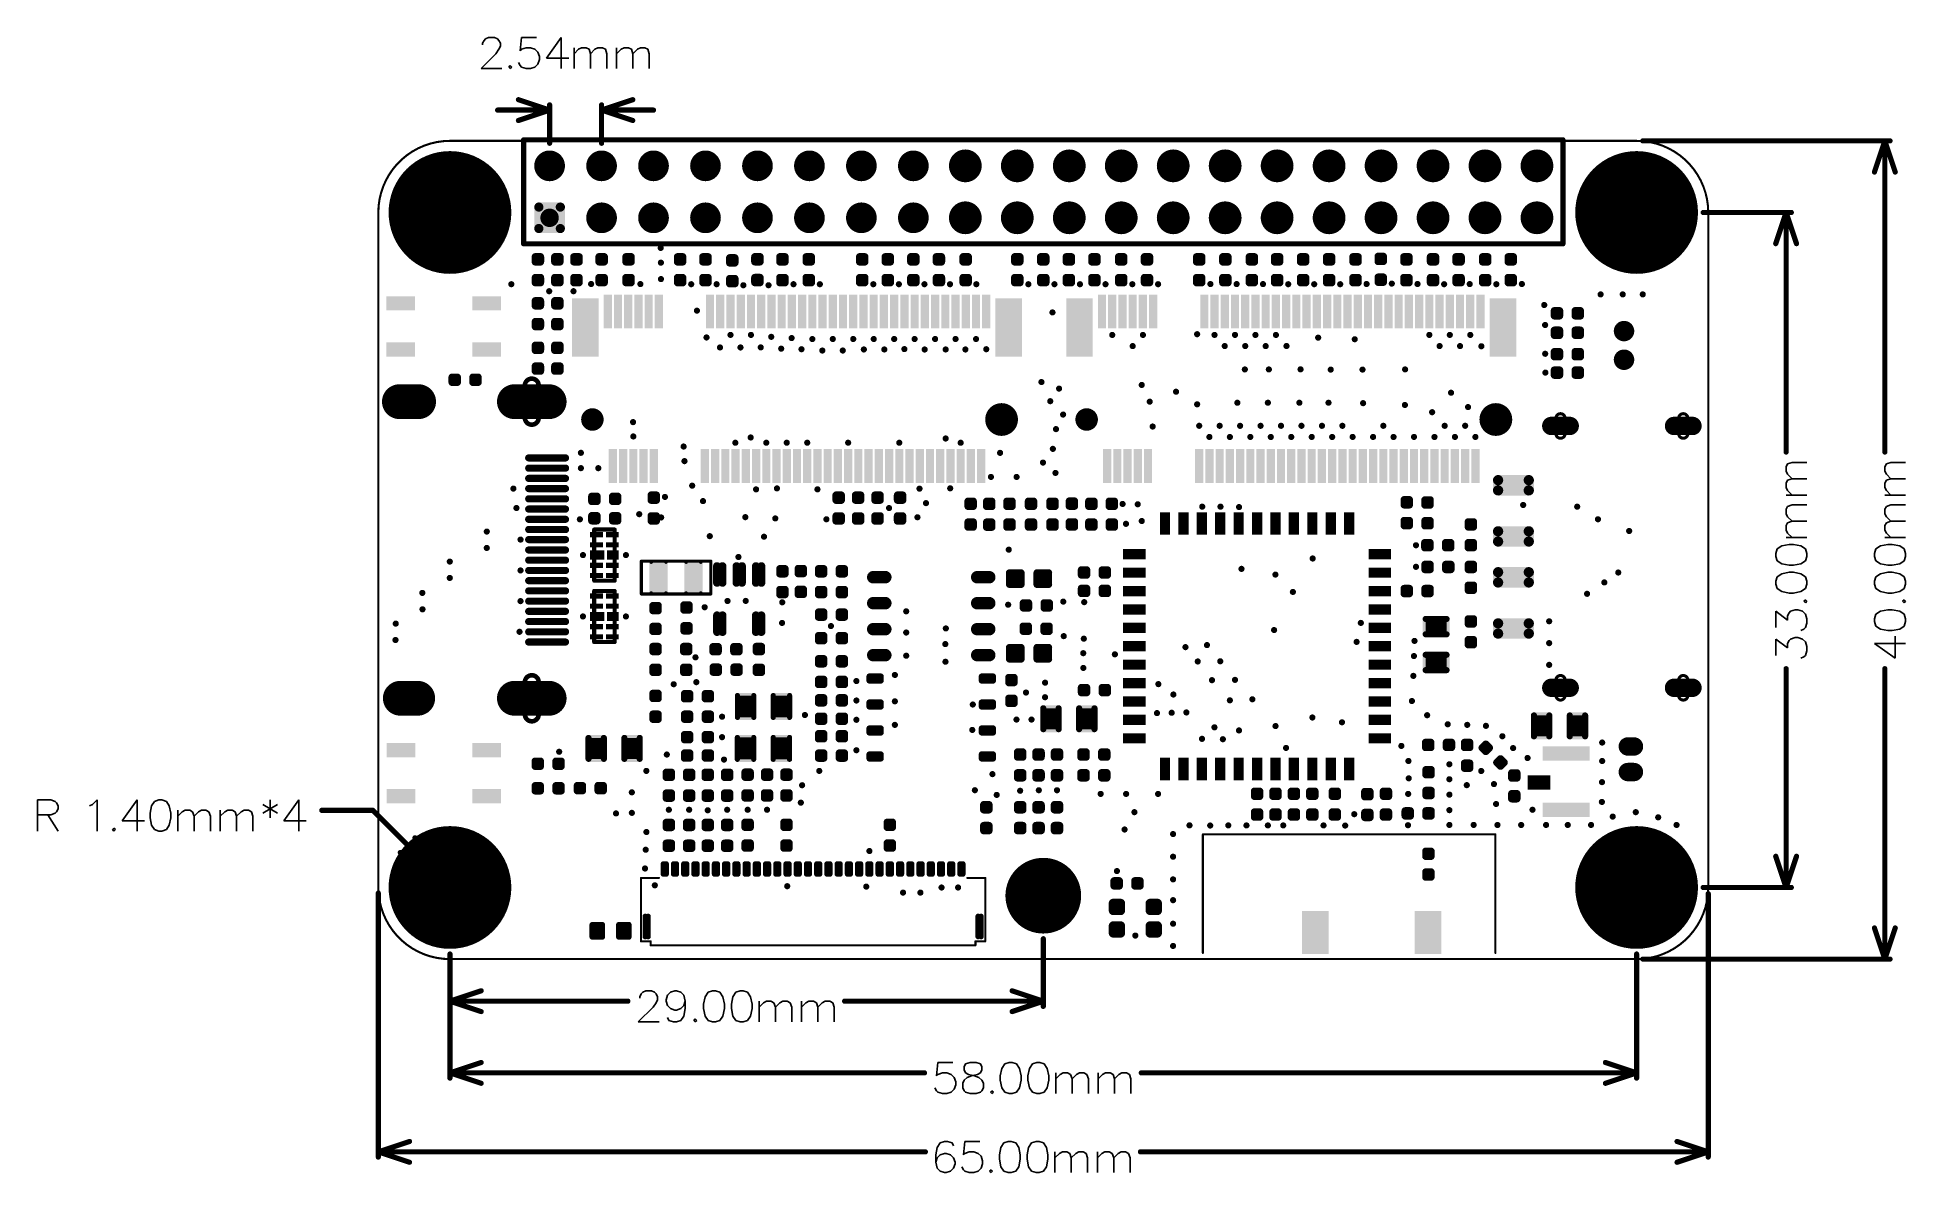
# Model space of a CAD drawing. Header units: millimetres. Extents: x 135.3 to 226.6, y 69.5 to 125.
import ezdxf

# ---------------------------------------------------------------- set-up
doc = ezdxf.new("R2010")
doc.units = ezdxf.units.MM
for name, color, linetype in [('Mechanical1', 6, 'Continuous'), ('Mechanical13', 56, 'Continuous'), ('Mechanical9', 56, 'Continuous'), ('PadHoleLayer', 156, 'Continuous'), ('TopSolder', 216, 'Continuous'), ('ViaHoleLayer', 16, 'Continuous')]:
    doc.layers.add(name, color=color, linetype=linetype)

# ---------------------------------------------------------------- blocks, each defined once
blk = doc.blocks.new('0402C_N_HIGHDENSITY_1')
at = {"layer": 'TopSolder', "const_width": 0.1778}
for points in [[(-0.7239, 0.127, 1), (-0.5461, 0.127, 1)], [(-0.7239, -0.127, 1), (-0.5461, -0.127, 1)], [(-0.4699, 0.127, 1), (-0.2921, 0.127, 1)], [(-0.4699, -0.127, 1), (-0.2921, -0.127, 1)], [(0.2921, 0.127, 1), (0.4699, 0.127, 1)], [(0.2921, -0.127, 1), (0.4699, -0.127, 1)], [(0.5461, 0.127, 1), (0.7239, 0.127, 1)], [(0.5461, -0.127, 1), (0.7239, -0.127, 1)]]:
    blk.add_lwpolyline(points, format="xyb", close=True, dxfattribs=at)
at = {"layer": 'TopSolder'}
for points in [[(-0.8128, -0.127), (-0.2032, -0.127), (-0.8128, 0.127), (-0.2032, 0.127)], [(-0.635, -0.3048), (-0.381, -0.3048), (-0.635, 0.3048), (-0.381, 0.3048)], [(0.2032, -0.127), (0.8128, -0.127), (0.2032, 0.127), (0.8128, 0.127)], [(0.381, -0.3048), (0.635, -0.3048), (0.381, 0.3048), (0.635, 0.3048)]]:
    blk.add_solid(points, dxfattribs=at)
blk = doc.blocks.new('WSON8_6_5__2')
at = {"layer": 'TopSolder', "const_width": 0.15}
for points in [[(-3.246, 2.005, 1), (-3.096, 2.005, 1)], [(-3.246, 1.805, 1), (-3.096, 1.805, 1)], [(-2.696, 2.005, 1), (-2.546, 2.005, 1)], [(-2.696, 1.805, 1), (-2.546, 1.805, 1)], [(2.241, 2.005, 1), (2.391, 2.005, 1)], [(2.241, 1.805, 1), (2.391, 1.805, 1)], [(2.791, 2.005, 1), (2.941, 2.005, 1)], [(2.791, 1.805, 1), (2.941, 1.805, 1)], [(-3.246, 0.735, 1), (-3.096, 0.735, 1)], [(-3.246, 0.535, 1), (-3.096, 0.535, 1)], [(-2.696, 0.735, 1), (-2.546, 0.735, 1)], [(-2.696, 0.535, 1), (-2.546, 0.535, 1)], [(2.241, 0.735, 1), (2.391, 0.735, 1)], [(2.241, 0.535, 1), (2.391, 0.535, 1)], [(2.791, 0.735, 1), (2.941, 0.735, 1)], [(2.791, 0.535, 1), (2.941, 0.535, 1)], [(-3.246, -0.535, 1), (-3.096, -0.535, 1)], [(-3.246, -0.735, 1), (-3.096, -0.735, 1)], [(-2.696, -0.535, 1), (-2.546, -0.535, 1)], [(-2.696, -0.735, 1), (-2.546, -0.735, 1)], [(2.241, -0.535, 1), (2.391, -0.535, 1)], [(2.241, -0.735, 1), (2.391, -0.735, 1)], [(2.791, -0.535, 1), (2.941, -0.535, 1)], [(2.791, -0.735, 1), (2.941, -0.735, 1)], [(-3.246, -1.805, 1), (-3.096, -1.805, 1)], [(-2.696, -1.805, 1), (-2.546, -1.805, 1)], [(2.241, -1.805, 1), (2.391, -1.805, 1)], [(2.791, -1.805, 1), (2.941, -1.805, 1)], [(-3.246, -2.005, 1), (-3.096, -2.005, 1)], [(-2.696, -2.005, 1), (-2.546, -2.005, 1)], [(2.241, -2.005, 1), (2.391, -2.005, 1)], [(2.791, -2.005, 1), (2.941, -2.005, 1)]]:
    blk.add_lwpolyline(points, format="xyb", close=True, dxfattribs=at)
at = {"layer": 'TopSolder'}
for points in [[(-3.321, 1.805), (-2.471, 1.805), (-3.321, 2.005), (-2.471, 2.005)], [(-3.171, 1.655), (-2.621, 1.655), (-3.171, 2.155), (-2.621, 2.155)], [(2.166, 1.805), (3.016, 1.805), (2.166, 2.005), (3.016, 2.005)], [(2.316, 1.655), (2.866, 1.655), (2.316, 2.155), (2.866, 2.155)], [(-3.321, 0.535), (-2.471, 0.535), (-3.321, 0.735), (-2.471, 0.735)], [(-3.171, 0.385), (-2.621, 0.385), (-3.171, 0.885), (-2.621, 0.885)], [(2.166, 0.535), (3.016, 0.535), (2.166, 0.735), (3.016, 0.735)], [(2.316, 0.385), (2.866, 0.385), (2.316, 0.885), (2.866, 0.885)], [(-3.321, -0.735), (-2.471, -0.735), (-3.321, -0.535), (-2.471, -0.535)], [(-3.171, -0.885), (-2.621, -0.885), (-3.171, -0.385), (-2.621, -0.385)], [(2.166, -0.735), (3.016, -0.735), (2.166, -0.535), (3.016, -0.535)], [(2.316, -0.885), (2.866, -0.885), (2.316, -0.385), (2.866, -0.385)], [(-3.321, -2.005), (-2.471, -2.005), (-3.321, -1.805), (-2.471, -1.805)], [(-3.171, -2.155), (-2.621, -2.155), (-3.171, -1.655), (-2.621, -1.655)], [(2.166, -2.005), (3.016, -2.005), (2.166, -1.805), (3.016, -1.805)], [(2.316, -2.155), (2.866, -2.155), (2.316, -1.655), (2.866, -1.655)]]:
    blk.add_solid(points, dxfattribs=at)
blk = doc.blocks.new('0402R_N_HIGHDENSITY_3')
at = {"layer": 'TopSolder', "const_width": 0.1778}
for points in [[(-0.7239, 0.127, 1), (-0.5461, 0.127, 1)], [(-0.7239, -0.127, 1), (-0.5461, -0.127, 1)], [(-0.4699, 0.127, 1), (-0.2921, 0.127, 1)], [(-0.4699, -0.127, 1), (-0.2921, -0.127, 1)], [(0.2921, 0.127, 1), (0.4699, 0.127, 1)], [(0.2921, -0.127, 1), (0.4699, -0.127, 1)], [(0.5461, 0.127, 1), (0.7239, 0.127, 1)], [(0.5461, -0.127, 1), (0.7239, -0.127, 1)]]:
    blk.add_lwpolyline(points, format="xyb", close=True, dxfattribs=at)
at = {"layer": 'TopSolder'}
for points in [[(-0.8128, -0.127), (-0.2032, -0.127), (-0.8128, 0.127), (-0.2032, 0.127)], [(-0.635, -0.3048), (-0.381, -0.3048), (-0.635, 0.3048), (-0.381, 0.3048)], [(0.2032, -0.127), (0.8128, -0.127), (0.2032, 0.127), (0.8128, 0.127)], [(0.381, -0.3048), (0.635, -0.3048), (0.381, 0.3048), (0.635, 0.3048)]]:
    blk.add_solid(points, dxfattribs=at)
blk = doc.blocks.new('0402R_N_HIGHDENSITY_4')
at = {"layer": 'TopSolder', "const_width": 0.178}
for points in [[(-0.724, 0.127, 1), (-0.546, 0.127, 1)], [(-0.724, -0.127, 1), (-0.546, -0.127, 1)], [(-0.47, 0.127, 1), (-0.292, 0.127, 1)], [(-0.47, -0.127, 1), (-0.292, -0.127, 1)], [(0.292, 0.127, 1), (0.47, 0.127, 1)], [(0.292, -0.127, 1), (0.47, -0.127, 1)], [(0.546, 0.127, 1), (0.724, 0.127, 1)], [(0.546, -0.127, 1), (0.724, -0.127, 1)]]:
    blk.add_lwpolyline(points, format="xyb", close=True, dxfattribs=at)
at = {"layer": 'TopSolder'}
for points in [[(-0.813, -0.127), (-0.203, -0.127), (-0.813, 0.127), (-0.203, 0.127)], [(-0.635, -0.305), (-0.381, -0.305), (-0.635, 0.305), (-0.381, 0.305)], [(0.203, -0.127), (0.813, -0.127), (0.203, 0.127), (0.813, 0.127)], [(0.381, -0.305), (0.635, -0.305), (0.381, 0.305), (0.635, 0.305)]]:
    blk.add_solid(points, dxfattribs=at)
blk = doc.blocks.new('0402R_N_HIGHDENSITY_5')
at = {"layer": 'TopSolder', "const_width": 0.1778}
for points in [[(-0.7239, 0.127, 1), (-0.5461, 0.127, 1)], [(-0.7239, -0.127, 1), (-0.5461, -0.127, 1)], [(-0.4699, 0.127, 1), (-0.2921, 0.127, 1)], [(-0.4699, -0.127, 1), (-0.2921, -0.127, 1)], [(0.2921, 0.127, 1), (0.4699, 0.127, 1)], [(0.2921, -0.127, 1), (0.4699, -0.127, 1)], [(0.5461, 0.127, 1), (0.7239, 0.127, 1)], [(0.5461, -0.127, 1), (0.7239, -0.127, 1)]]:
    blk.add_lwpolyline(points, format="xyb", close=True, dxfattribs=at)
at = {"layer": 'TopSolder'}
for points in [[(-0.8128, -0.127), (-0.2032, -0.127), (-0.8128, 0.127), (-0.2032, 0.127)], [(-0.635, -0.3048), (-0.381, -0.3048), (-0.635, 0.3048), (-0.381, 0.3048)], [(0.2032, -0.127), (0.8128, -0.127), (0.2032, 0.127), (0.8128, 0.127)], [(0.381, -0.3048), (0.635, -0.3048), (0.381, 0.3048), (0.635, 0.3048)]]:
    blk.add_solid(points, dxfattribs=at)
blk = doc.blocks.new('0402R_N_HIGHDENSITY_7')
at = {"layer": 'TopSolder', "const_width": 0.178}
for points in [[(-0.724, 0.127, 1), (-0.546, 0.127, 1)], [(-0.724, -0.127, 1), (-0.546, -0.127, 1)], [(-0.47, 0.127, 1), (-0.292, 0.127, 1)], [(-0.47, -0.127, 1), (-0.292, -0.127, 1)], [(0.292, 0.127, 1), (0.47, 0.127, 1)], [(0.292, -0.127, 1), (0.47, -0.127, 1)], [(0.546, 0.127, 1), (0.724, 0.127, 1)], [(0.546, -0.127, 1), (0.724, -0.127, 1)]]:
    blk.add_lwpolyline(points, format="xyb", close=True, dxfattribs=at)
at = {"layer": 'TopSolder'}
for points in [[(-0.813, -0.127), (-0.203, -0.127), (-0.813, 0.127), (-0.203, 0.127)], [(-0.635, -0.305), (-0.381, -0.305), (-0.635, 0.305), (-0.381, 0.305)], [(0.203, -0.127), (0.813, -0.127), (0.203, 0.127), (0.813, 0.127)], [(0.381, -0.305), (0.635, -0.305), (0.381, 0.305), (0.635, 0.305)]]:
    blk.add_solid(points, dxfattribs=at)
blk = doc.blocks.new('IPEX_8')
at = {"layer": 'TopSolder'}
for points in [[(-1.073, 2.651), (-1.775, 2.651), (-1.073, 0.349), (-1.775, 0.349)], [(1.673, 2.651), (0.971, 2.651), (1.673, 0.349), (0.971, 0.349)], [(0.351, 0.726), (-0.351, 0.726), (0.351, -0.376), (-0.351, -0.376)]]:
    blk.add_solid(points, dxfattribs=at)
blk = doc.blocks.new('0402R_N_HIGHDENSITY_9')
at = {"layer": 'TopSolder', "const_width": 0.178}
for points in [[(-0.724, 0.127, 1), (-0.546, 0.127, 1)], [(-0.724, -0.127, 1), (-0.546, -0.127, 1)], [(-0.47, 0.127, 1), (-0.292, 0.127, 1)], [(-0.47, -0.127, 1), (-0.292, -0.127, 1)], [(0.292, 0.127, 1), (0.47, 0.127, 1)], [(0.292, -0.127, 1), (0.47, -0.127, 1)], [(0.546, 0.127, 1), (0.724, 0.127, 1)], [(0.546, -0.127, 1), (0.724, -0.127, 1)]]:
    blk.add_lwpolyline(points, format="xyb", close=True, dxfattribs=at)
at = {"layer": 'TopSolder'}
for points in [[(-0.813, -0.127), (-0.203, -0.127), (-0.813, 0.127), (-0.203, 0.127)], [(-0.635, -0.305), (-0.381, -0.305), (-0.635, 0.305), (-0.381, 0.305)], [(0.203, -0.127), (0.813, -0.127), (0.203, 0.127), (0.813, 0.127)], [(0.381, -0.305), (0.635, -0.305), (0.381, 0.305), (0.635, 0.305)]]:
    blk.add_solid(points, dxfattribs=at)
blk = doc.blocks.new('0402C_N_HIGHDENSITY_10')
at = {"layer": 'TopSolder', "const_width": 0.1778}
for points in [[(-0.7239, 0.127, 1), (-0.5461, 0.127, 1)], [(-0.7239, -0.127, 1), (-0.5461, -0.127, 1)], [(-0.4699, 0.127, 1), (-0.2921, 0.127, 1)], [(-0.4699, -0.127, 1), (-0.2921, -0.127, 1)], [(0.2921, 0.127, 1), (0.4699, 0.127, 1)], [(0.2921, -0.127, 1), (0.4699, -0.127, 1)], [(0.5461, 0.127, 1), (0.7239, 0.127, 1)], [(0.5461, -0.127, 1), (0.7239, -0.127, 1)]]:
    blk.add_lwpolyline(points, format="xyb", close=True, dxfattribs=at)
at = {"layer": 'TopSolder'}
for points in [[(-0.8128, -0.127), (-0.2032, -0.127), (-0.8128, 0.127), (-0.2032, 0.127)], [(-0.635, -0.3048), (-0.381, -0.3048), (-0.635, 0.3048), (-0.381, 0.3048)], [(0.2032, -0.127), (0.8128, -0.127), (0.2032, 0.127), (0.8128, 0.127)], [(0.381, -0.3048), (0.635, -0.3048), (0.381, 0.3048), (0.635, 0.3048)]]:
    blk.add_solid(points, dxfattribs=at)
blk = doc.blocks.new('0402C_N_HIGHDENSITY_11')
at = {"layer": 'TopSolder', "const_width": 0.1778}
for points in [[(-0.7239, 0.127, 1), (-0.5461, 0.127, 1)], [(-0.7239, -0.127, 1), (-0.5461, -0.127, 1)], [(-0.4699, 0.127, 1), (-0.2921, 0.127, 1)], [(-0.4699, -0.127, 1), (-0.2921, -0.127, 1)], [(0.2921, 0.127, 1), (0.4699, 0.127, 1)], [(0.2921, -0.127, 1), (0.4699, -0.127, 1)], [(0.5461, 0.127, 1), (0.7239, 0.127, 1)], [(0.5461, -0.127, 1), (0.7239, -0.127, 1)]]:
    blk.add_lwpolyline(points, format="xyb", close=True, dxfattribs=at)
at = {"layer": 'TopSolder'}
for points in [[(-0.8128, -0.127), (-0.2032, -0.127), (-0.8128, 0.127), (-0.2032, 0.127)], [(-0.635, -0.3048), (-0.381, -0.3048), (-0.635, 0.3048), (-0.381, 0.3048)], [(0.2032, -0.127), (0.8128, -0.127), (0.2032, 0.127), (0.8128, 0.127)], [(0.381, -0.3048), (0.635, -0.3048), (0.381, 0.3048), (0.635, 0.3048)]]:
    blk.add_solid(points, dxfattribs=at)
blk = doc.blocks.new('0402R_N_HIGHDENSITY_12')
at = {"layer": 'TopSolder', "const_width": 0.1778}
for points in [[(-0.7239, 0.127, 1), (-0.5461, 0.127, 1)], [(-0.7239, -0.127, 1), (-0.5461, -0.127, 1)], [(-0.4699, 0.127, 1), (-0.2921, 0.127, 1)], [(-0.4699, -0.127, 1), (-0.2921, -0.127, 1)], [(0.2921, 0.127, 1), (0.4699, 0.127, 1)], [(0.2921, -0.127, 1), (0.4699, -0.127, 1)], [(0.5461, 0.127, 1), (0.7239, 0.127, 1)], [(0.5461, -0.127, 1), (0.7239, -0.127, 1)]]:
    blk.add_lwpolyline(points, format="xyb", close=True, dxfattribs=at)
at = {"layer": 'TopSolder'}
for points in [[(-0.8128, -0.127), (-0.2032, -0.127), (-0.8128, 0.127), (-0.2032, 0.127)], [(-0.635, -0.3048), (-0.381, -0.3048), (-0.635, 0.3048), (-0.381, 0.3048)], [(0.2032, -0.127), (0.8128, -0.127), (0.2032, 0.127), (0.8128, 0.127)], [(0.381, -0.3048), (0.635, -0.3048), (0.381, 0.3048), (0.635, 0.3048)]]:
    blk.add_solid(points, dxfattribs=at)
blk = doc.blocks.new('0402R_N_HIGHDENSITY_13')
at = {"layer": 'TopSolder', "const_width": 0.1778}
for points in [[(-0.7239, 0.127, 1), (-0.5461, 0.127, 1)], [(-0.7239, -0.127, 1), (-0.5461, -0.127, 1)], [(-0.4699, 0.127, 1), (-0.2921, 0.127, 1)], [(-0.4699, -0.127, 1), (-0.2921, -0.127, 1)], [(0.2921, 0.127, 1), (0.4699, 0.127, 1)], [(0.2921, -0.127, 1), (0.4699, -0.127, 1)], [(0.5461, 0.127, 1), (0.7239, 0.127, 1)], [(0.5461, -0.127, 1), (0.7239, -0.127, 1)]]:
    blk.add_lwpolyline(points, format="xyb", close=True, dxfattribs=at)
at = {"layer": 'TopSolder'}
for points in [[(-0.8128, -0.127), (-0.2032, -0.127), (-0.8128, 0.127), (-0.2032, 0.127)], [(-0.635, -0.3048), (-0.381, -0.3048), (-0.635, 0.3048), (-0.381, 0.3048)], [(0.2032, -0.127), (0.8128, -0.127), (0.2032, 0.127), (0.8128, 0.127)], [(0.381, -0.3048), (0.635, -0.3048), (0.381, 0.3048), (0.635, 0.3048)]]:
    blk.add_solid(points, dxfattribs=at)
blk = doc.blocks.new('SOP8_150____14')
at = {"layer": 'TopSolder', "const_width": 0.61}
for points in [[(-2.423, 1.905), (-3.013, 1.905)], [(2.657, 1.905), (2.067, 1.905)], [(-2.423, 0.635), (-3.013, 0.635)], [(2.657, 0.635), (2.067, 0.635)], [(-2.423, -0.635), (-3.013, -0.635)], [(2.657, -0.635), (2.067, -0.635)], [(-2.423, -1.905), (-3.013, -1.905)], [(2.657, -1.905), (2.067, -1.905)]]:
    blk.add_lwpolyline(points, dxfattribs=at)
at = {"layer": 'TopSolder', "const_width": 0.305}
for points in [[(-3.165, 1.905, 1), (-2.861, 1.905, 1)], [(-2.575, 1.905, 1), (-2.27, 1.905, 1)], [(1.915, 1.905, 1), (2.219, 1.905, 1)], [(2.505, 1.905, 1), (2.81, 1.905, 1)], [(-3.165, 0.635, 1), (-2.861, 0.635, 1)], [(-2.575, 0.635, 1), (-2.27, 0.635, 1)], [(1.915, 0.635, 1), (2.219, 0.635, 1)], [(2.505, 0.635, 1), (2.81, 0.635, 1)], [(-3.165, -0.635, 1), (-2.861, -0.635, 1)], [(-2.575, -0.635, 1), (-2.27, -0.635, 1)], [(1.915, -0.635, 1), (2.219, -0.635, 1)], [(2.505, -0.635, 1), (2.81, -0.635, 1)], [(-3.165, -1.905, 1), (-2.861, -1.905, 1)], [(-2.575, -1.905, 1), (-2.27, -1.905, 1)], [(1.915, -1.905, 1), (2.219, -1.905, 1)], [(2.505, -1.905, 1), (2.81, -1.905, 1)]]:
    blk.add_lwpolyline(points, format="xyb", close=True, dxfattribs=at)
blk = doc.blocks.new('0402R_N_HIGHDENSITY_15')
at = {"layer": 'TopSolder', "const_width": 0.1778}
for points in [[(-0.7239, 0.127, 1), (-0.5461, 0.127, 1)], [(-0.7239, -0.127, 1), (-0.5461, -0.127, 1)], [(-0.4699, 0.127, 1), (-0.2921, 0.127, 1)], [(-0.4699, -0.127, 1), (-0.2921, -0.127, 1)], [(0.2921, 0.127, 1), (0.4699, 0.127, 1)], [(0.2921, -0.127, 1), (0.4699, -0.127, 1)], [(0.5461, 0.127, 1), (0.7239, 0.127, 1)], [(0.5461, -0.127, 1), (0.7239, -0.127, 1)]]:
    blk.add_lwpolyline(points, format="xyb", close=True, dxfattribs=at)
at = {"layer": 'TopSolder'}
for points in [[(-0.8128, -0.127), (-0.2032, -0.127), (-0.8128, 0.127), (-0.2032, 0.127)], [(-0.635, -0.3048), (-0.381, -0.3048), (-0.635, 0.3048), (-0.381, 0.3048)], [(0.2032, -0.127), (0.8128, -0.127), (0.2032, 0.127), (0.8128, 0.127)], [(0.381, -0.3048), (0.635, -0.3048), (0.381, 0.3048), (0.635, 0.3048)]]:
    blk.add_solid(points, dxfattribs=at)
blk = doc.blocks.new('0402R_N_HIGHDENSITY_16')
at = {"layer": 'TopSolder', "const_width": 0.1778}
for points in [[(-0.7239, 0.127, 1), (-0.5461, 0.127, 1)], [(-0.7239, -0.127, 1), (-0.5461, -0.127, 1)], [(-0.4699, 0.127, 1), (-0.2921, 0.127, 1)], [(-0.4699, -0.127, 1), (-0.2921, -0.127, 1)], [(0.2921, 0.127, 1), (0.4699, 0.127, 1)], [(0.2921, -0.127, 1), (0.4699, -0.127, 1)], [(0.5461, 0.127, 1), (0.7239, 0.127, 1)], [(0.5461, -0.127, 1), (0.7239, -0.127, 1)]]:
    blk.add_lwpolyline(points, format="xyb", close=True, dxfattribs=at)
at = {"layer": 'TopSolder'}
for points in [[(-0.8128, -0.127), (-0.2032, -0.127), (-0.8128, 0.127), (-0.2032, 0.127)], [(-0.635, -0.3048), (-0.381, -0.3048), (-0.635, 0.3048), (-0.381, 0.3048)], [(0.2032, -0.127), (0.8128, -0.127), (0.2032, 0.127), (0.8128, 0.127)], [(0.381, -0.3048), (0.635, -0.3048), (0.381, 0.3048), (0.635, 0.3048)]]:
    blk.add_solid(points, dxfattribs=at)
blk = doc.blocks.new('0402R_N_HIGHDENSITY_19')
at = {"layer": 'TopSolder', "const_width": 0.1778}
for points in [[(-0.7239, 0.127, 1), (-0.5461, 0.127, 1)], [(-0.7239, -0.127, 1), (-0.5461, -0.127, 1)], [(-0.4699, 0.127, 1), (-0.2921, 0.127, 1)], [(-0.4699, -0.127, 1), (-0.2921, -0.127, 1)], [(0.2921, 0.127, 1), (0.4699, 0.127, 1)], [(0.2921, -0.127, 1), (0.4699, -0.127, 1)], [(0.5461, 0.127, 1), (0.7239, 0.127, 1)], [(0.5461, -0.127, 1), (0.7239, -0.127, 1)]]:
    blk.add_lwpolyline(points, format="xyb", close=True, dxfattribs=at)
at = {"layer": 'TopSolder'}
for points in [[(-0.8128, -0.127), (-0.2032, -0.127), (-0.8128, 0.127), (-0.2032, 0.127)], [(-0.635, -0.3048), (-0.381, -0.3048), (-0.635, 0.3048), (-0.381, 0.3048)], [(0.2032, -0.127), (0.8128, -0.127), (0.2032, 0.127), (0.8128, 0.127)], [(0.381, -0.3048), (0.635, -0.3048), (0.381, 0.3048), (0.635, 0.3048)]]:
    blk.add_solid(points, dxfattribs=at)
blk = doc.blocks.new('0402R_N_HIGHDENSITY_20')
at = {"layer": 'TopSolder', "const_width": 0.1778}
for points in [[(-0.7239, 0.127, 1), (-0.5461, 0.127, 1)], [(-0.7239, -0.127, 1), (-0.5461, -0.127, 1)], [(-0.4699, 0.127, 1), (-0.2921, 0.127, 1)], [(-0.4699, -0.127, 1), (-0.2921, -0.127, 1)], [(0.2921, 0.127, 1), (0.4699, 0.127, 1)], [(0.2921, -0.127, 1), (0.4699, -0.127, 1)], [(0.5461, 0.127, 1), (0.7239, 0.127, 1)], [(0.5461, -0.127, 1), (0.7239, -0.127, 1)]]:
    blk.add_lwpolyline(points, format="xyb", close=True, dxfattribs=at)
at = {"layer": 'TopSolder'}
for points in [[(-0.8128, -0.127), (-0.2032, -0.127), (-0.8128, 0.127), (-0.2032, 0.127)], [(-0.635, -0.3048), (-0.381, -0.3048), (-0.635, 0.3048), (-0.381, 0.3048)], [(0.2032, -0.127), (0.8128, -0.127), (0.2032, 0.127), (0.8128, 0.127)], [(0.381, -0.3048), (0.635, -0.3048), (0.381, 0.3048), (0.635, 0.3048)]]:
    blk.add_solid(points, dxfattribs=at)
blk = doc.blocks.new('0402R_N_HIGHDENSITY_22')
at = {"layer": 'TopSolder', "const_width": 0.1778}
for points in [[(-0.7239, 0.127, 1), (-0.5461, 0.127, 1)], [(-0.7239, -0.127, 1), (-0.5461, -0.127, 1)], [(-0.4699, 0.127, 1), (-0.2921, 0.127, 1)], [(-0.4699, -0.127, 1), (-0.2921, -0.127, 1)], [(0.2921, 0.127, 1), (0.4699, 0.127, 1)], [(0.2921, -0.127, 1), (0.4699, -0.127, 1)], [(0.5461, 0.127, 1), (0.7239, 0.127, 1)], [(0.5461, -0.127, 1), (0.7239, -0.127, 1)]]:
    blk.add_lwpolyline(points, format="xyb", close=True, dxfattribs=at)
at = {"layer": 'TopSolder'}
for points in [[(-0.8128, -0.127), (-0.2032, -0.127), (-0.8128, 0.127), (-0.2032, 0.127)], [(-0.635, -0.3048), (-0.381, -0.3048), (-0.635, 0.3048), (-0.381, 0.3048)], [(0.2032, -0.127), (0.8128, -0.127), (0.2032, 0.127), (0.8128, 0.127)], [(0.381, -0.3048), (0.635, -0.3048), (0.381, 0.3048), (0.635, 0.3048)]]:
    blk.add_solid(points, dxfattribs=at)
blk = doc.blocks.new('0402R_N_HIGHDENSITY_23')
at = {"layer": 'TopSolder', "const_width": 0.1778}
for points in [[(-0.7239, 0.127, 1), (-0.5461, 0.127, 1)], [(-0.7239, -0.127, 1), (-0.5461, -0.127, 1)], [(-0.4699, 0.127, 1), (-0.2921, 0.127, 1)], [(-0.4699, -0.127, 1), (-0.2921, -0.127, 1)], [(0.2921, 0.127, 1), (0.4699, 0.127, 1)], [(0.2921, -0.127, 1), (0.4699, -0.127, 1)], [(0.5461, 0.127, 1), (0.7239, 0.127, 1)], [(0.5461, -0.127, 1), (0.7239, -0.127, 1)]]:
    blk.add_lwpolyline(points, format="xyb", close=True, dxfattribs=at)
at = {"layer": 'TopSolder'}
for points in [[(-0.8128, -0.127), (-0.2032, -0.127), (-0.8128, 0.127), (-0.2032, 0.127)], [(-0.635, -0.3048), (-0.381, -0.3048), (-0.635, 0.3048), (-0.381, 0.3048)], [(0.2032, -0.127), (0.8128, -0.127), (0.2032, 0.127), (0.8128, 0.127)], [(0.381, -0.3048), (0.635, -0.3048), (0.381, 0.3048), (0.635, 0.3048)]]:
    blk.add_solid(points, dxfattribs=at)
blk = doc.blocks.new('0402R_N_HIGHDENSITY_24')
at = {"layer": 'TopSolder', "const_width": 0.1778}
for points in [[(-0.7239, 0.127, 1), (-0.5461, 0.127, 1)], [(-0.7239, -0.127, 1), (-0.5461, -0.127, 1)], [(-0.4699, 0.127, 1), (-0.2921, 0.127, 1)], [(-0.4699, -0.127, 1), (-0.2921, -0.127, 1)], [(0.2921, 0.127, 1), (0.4699, 0.127, 1)], [(0.2921, -0.127, 1), (0.4699, -0.127, 1)], [(0.5461, 0.127, 1), (0.7239, 0.127, 1)], [(0.5461, -0.127, 1), (0.7239, -0.127, 1)]]:
    blk.add_lwpolyline(points, format="xyb", close=True, dxfattribs=at)
at = {"layer": 'TopSolder'}
for points in [[(-0.8128, -0.127), (-0.2032, -0.127), (-0.8128, 0.127), (-0.2032, 0.127)], [(-0.635, -0.3048), (-0.381, -0.3048), (-0.635, 0.3048), (-0.381, 0.3048)], [(0.2032, -0.127), (0.8128, -0.127), (0.2032, 0.127), (0.8128, 0.127)], [(0.381, -0.3048), (0.635, -0.3048), (0.381, 0.3048), (0.635, 0.3048)]]:
    blk.add_solid(points, dxfattribs=at)
blk = doc.blocks.new('0402R_N_HIGHDENSITY_25')
at = {"layer": 'TopSolder', "const_width": 0.1778}
for points in [[(-0.7239, 0.127, 1), (-0.5461, 0.127, 1)], [(-0.7239, -0.127, 1), (-0.5461, -0.127, 1)], [(-0.4699, 0.127, 1), (-0.2921, 0.127, 1)], [(-0.4699, -0.127, 1), (-0.2921, -0.127, 1)], [(0.2921, 0.127, 1), (0.4699, 0.127, 1)], [(0.2921, -0.127, 1), (0.4699, -0.127, 1)], [(0.5461, 0.127, 1), (0.7239, 0.127, 1)], [(0.5461, -0.127, 1), (0.7239, -0.127, 1)]]:
    blk.add_lwpolyline(points, format="xyb", close=True, dxfattribs=at)
at = {"layer": 'TopSolder'}
for points in [[(-0.8128, -0.127), (-0.2032, -0.127), (-0.8128, 0.127), (-0.2032, 0.127)], [(-0.635, -0.3048), (-0.381, -0.3048), (-0.635, 0.3048), (-0.381, 0.3048)], [(0.2032, -0.127), (0.8128, -0.127), (0.2032, 0.127), (0.8128, 0.127)], [(0.381, -0.3048), (0.635, -0.3048), (0.381, 0.3048), (0.635, 0.3048)]]:
    blk.add_solid(points, dxfattribs=at)
blk = doc.blocks.new('ANT_2_4G_HWJ_CA_C03_MIRROR_26')
at = {"layer": 'Mechanical13', "const_width": 0.102}
for points in [[(-8.25, -1), (-8.25, 4.8)], [(-8.25, 4.8), (0, 4.8)], [(0, 4.8), (6.05, 4.8)], [(6.05, -1), (6.05, 4.8)]]:
    blk.add_lwpolyline(points, dxfattribs=at)
at = {"layer": 'Mechanical13', "const_width": 0.0508}
for points in [[(-8.275, 4.8, 1), (-8.225, 4.8, 1)], [(-8.275, 4.8, 1), (-8.225, 4.8, 1)], [(-0.025, 4.8, 1), (0.025, 4.8, 1)], [(-0.026, 4.8, 1), (0.025, 4.8, 1)], [(6.025, 4.8, 1), (6.075, 4.8, 1)], [(6.025, 4.8, 1), (6.075, 4.8, 1)], [(-8.275, -1, 1), (-8.225, -1, 1)], [(6.025, -1, 1), (6.075, -1, 1)]]:
    blk.add_lwpolyline(points, format="xyb", close=True, dxfattribs=at)
at = {"layer": 'TopSolder'}
for points in [[(-2.099, -1.051), (-2.099, 1.051), (-3.401, -1.051), (-3.401, 1.051)], [(3.401, -1.051), (3.401, 1.051), (2.099, -1.051), (2.099, 1.051)]]:
    blk.add_solid(points, dxfattribs=at)
blk = doc.blocks.new('0402R_N_HIGHDENSITY_27')
at = {"layer": 'TopSolder', "const_width": 0.1778}
for points in [[(-0.7239, 0.127, 1), (-0.5461, 0.127, 1)], [(-0.7239, -0.127, 1), (-0.5461, -0.127, 1)], [(-0.4699, 0.127, 1), (-0.2921, 0.127, 1)], [(-0.4699, -0.127, 1), (-0.2921, -0.127, 1)], [(0.2921, 0.127, 1), (0.4699, 0.127, 1)], [(0.2921, -0.127, 1), (0.4699, -0.127, 1)], [(0.5461, 0.127, 1), (0.7239, 0.127, 1)], [(0.5461, -0.127, 1), (0.7239, -0.127, 1)]]:
    blk.add_lwpolyline(points, format="xyb", close=True, dxfattribs=at)
at = {"layer": 'TopSolder'}
for points in [[(-0.8128, -0.127), (-0.2032, -0.127), (-0.8128, 0.127), (-0.2032, 0.127)], [(-0.635, -0.3048), (-0.381, -0.3048), (-0.635, 0.3048), (-0.381, 0.3048)], [(0.2032, -0.127), (0.8128, -0.127), (0.2032, 0.127), (0.8128, 0.127)], [(0.381, -0.3048), (0.635, -0.3048), (0.381, 0.3048), (0.635, 0.3048)]]:
    blk.add_solid(points, dxfattribs=at)
blk = doc.blocks.new('0402R_N_HIGHDENSITY_28')
at = {"layer": 'TopSolder', "const_width": 0.1778}
for points in [[(-0.7239, 0.127, 1), (-0.5461, 0.127, 1)], [(-0.7239, -0.127, 1), (-0.5461, -0.127, 1)], [(-0.4699, 0.127, 1), (-0.2921, 0.127, 1)], [(-0.4699, -0.127, 1), (-0.2921, -0.127, 1)], [(0.2921, 0.127, 1), (0.4699, 0.127, 1)], [(0.2921, -0.127, 1), (0.4699, -0.127, 1)], [(0.5461, 0.127, 1), (0.7239, 0.127, 1)], [(0.5461, -0.127, 1), (0.7239, -0.127, 1)]]:
    blk.add_lwpolyline(points, format="xyb", close=True, dxfattribs=at)
at = {"layer": 'TopSolder'}
for points in [[(-0.8128, -0.127), (-0.2032, -0.127), (-0.8128, 0.127), (-0.2032, 0.127)], [(-0.635, -0.3048), (-0.381, -0.3048), (-0.635, 0.3048), (-0.381, 0.3048)], [(0.2032, -0.127), (0.8128, -0.127), (0.2032, 0.127), (0.8128, 0.127)], [(0.381, -0.3048), (0.635, -0.3048), (0.381, 0.3048), (0.635, 0.3048)]]:
    blk.add_solid(points, dxfattribs=at)
blk = doc.blocks.new('0402C_N_HIGHDENSITY_29')
at = {"layer": 'TopSolder', "const_width": 0.1778}
for points in [[(-0.7239, 0.127, 1), (-0.5461, 0.127, 1)], [(-0.7239, -0.127, 1), (-0.5461, -0.127, 1)], [(-0.4699, 0.127, 1), (-0.2921, 0.127, 1)], [(-0.4699, -0.127, 1), (-0.2921, -0.127, 1)], [(0.2921, 0.127, 1), (0.4699, 0.127, 1)], [(0.2921, -0.127, 1), (0.4699, -0.127, 1)], [(0.5461, 0.127, 1), (0.7239, 0.127, 1)], [(0.5461, -0.127, 1), (0.7239, -0.127, 1)]]:
    blk.add_lwpolyline(points, format="xyb", close=True, dxfattribs=at)
at = {"layer": 'TopSolder'}
for points in [[(-0.8128, -0.127), (-0.2032, -0.127), (-0.8128, 0.127), (-0.2032, 0.127)], [(-0.635, -0.3048), (-0.381, -0.3048), (-0.635, 0.3048), (-0.381, 0.3048)], [(0.2032, -0.127), (0.8128, -0.127), (0.2032, 0.127), (0.8128, 0.127)], [(0.381, -0.3048), (0.635, -0.3048), (0.381, 0.3048), (0.635, 0.3048)]]:
    blk.add_solid(points, dxfattribs=at)
blk = doc.blocks.new('0805_M1_31')
at = {"layer": 'TopSolder', "const_width": 0.15}
for points in [[(-0.044, 0.51, 1), (0.107, 0.51, 1)], [(0.706, 0.51, 1), (0.857, 0.51, 1)], [(1.709, 0.51, 1), (1.859, 0.51, 1)], [(2.459, 0.51, 1), (2.609, 0.51, 1)], [(-0.044, -0.51, 1), (0.107, -0.51, 1)], [(0.706, -0.51, 1), (0.857, -0.51, 1)], [(1.709, -0.51, 1), (1.859, -0.51, 1)], [(2.459, -0.51, 1), (2.609, -0.51, 1)]]:
    blk.add_lwpolyline(points, format="xyb", close=True, dxfattribs=at)
at = {"layer": 'TopSolder'}
for points in [[(-0.119, -0.51), (0.932, -0.51), (-0.119, 0.51), (0.932, 0.51)], [(0.031, -0.66), (0.781, -0.66), (0.031, 0.66), (0.781, 0.66)], [(1.634, -0.51), (2.684, -0.51), (1.634, 0.51), (2.684, 0.51)], [(1.784, -0.66), (2.534, -0.66), (1.784, 0.66), (2.534, 0.66)]]:
    blk.add_solid(points, dxfattribs=at)
blk = doc.blocks.new('0402C_N_HIGHDENSITY_32')
at = {"layer": 'TopSolder', "const_width": 0.1778}
for points in [[(-0.7239, 0.127, 1), (-0.5461, 0.127, 1)], [(-0.7239, -0.127, 1), (-0.5461, -0.127, 1)], [(-0.4699, 0.127, 1), (-0.2921, 0.127, 1)], [(-0.4699, -0.127, 1), (-0.2921, -0.127, 1)], [(0.2921, 0.127, 1), (0.4699, 0.127, 1)], [(0.2921, -0.127, 1), (0.4699, -0.127, 1)], [(0.5461, 0.127, 1), (0.7239, 0.127, 1)], [(0.5461, -0.127, 1), (0.7239, -0.127, 1)]]:
    blk.add_lwpolyline(points, format="xyb", close=True, dxfattribs=at)
at = {"layer": 'TopSolder'}
for points in [[(-0.8128, -0.127), (-0.2032, -0.127), (-0.8128, 0.127), (-0.2032, 0.127)], [(-0.635, -0.3048), (-0.381, -0.3048), (-0.635, 0.3048), (-0.381, 0.3048)], [(0.2032, -0.127), (0.8128, -0.127), (0.2032, 0.127), (0.8128, 0.127)], [(0.381, -0.3048), (0.635, -0.3048), (0.381, 0.3048), (0.635, 0.3048)]]:
    blk.add_solid(points, dxfattribs=at)
blk = doc.blocks.new('0402R_N_HIGHDENSITY_33')
at = {"layer": 'TopSolder', "const_width": 0.1778}
for points in [[(-0.7239, 0.127, 1), (-0.5461, 0.127, 1)], [(-0.7239, -0.127, 1), (-0.5461, -0.127, 1)], [(-0.4699, 0.127, 1), (-0.2921, 0.127, 1)], [(-0.4699, -0.127, 1), (-0.2921, -0.127, 1)], [(0.2921, 0.127, 1), (0.4699, 0.127, 1)], [(0.2921, -0.127, 1), (0.4699, -0.127, 1)], [(0.5461, 0.127, 1), (0.7239, 0.127, 1)], [(0.5461, -0.127, 1), (0.7239, -0.127, 1)]]:
    blk.add_lwpolyline(points, format="xyb", close=True, dxfattribs=at)
at = {"layer": 'TopSolder'}
for points in [[(-0.8128, -0.127), (-0.2032, -0.127), (-0.8128, 0.127), (-0.2032, 0.127)], [(-0.635, -0.3048), (-0.381, -0.3048), (-0.635, 0.3048), (-0.381, 0.3048)], [(0.2032, -0.127), (0.8128, -0.127), (0.2032, 0.127), (0.8128, 0.127)], [(0.381, -0.3048), (0.635, -0.3048), (0.381, 0.3048), (0.635, 0.3048)]]:
    blk.add_solid(points, dxfattribs=at)
blk = doc.blocks.new('LED_WS2812_2020_34')
at = {"layer": 'PadHoleLayer'}
for points in [[(-0.9, 0.55), (-0.9, 0.55, -1), (-0.9, 0.55), (-0.9, 0.55, -1)], [(0.9, 0.55), (0.9, 0.55, -1), (0.9, 0.55), (0.9, 0.55, -1)], [(-0.9, -0.55), (-0.9, -0.55, -1), (-0.9, -0.55), (-0.9, -0.55, -1)], [(0.9, -0.55), (0.9, -0.55, -1), (0.9, -0.55), (0.9, -0.55, -1)]]:
    blk.add_lwpolyline(points, format="xyb", close=True, dxfattribs=at)
at = {"layer": 'TopSolder', "const_width": 0.226}
for points in [[(-1.188, 0.725, 1), (-0.962, 0.725, 1)], [(-0.838, 0.725, 1), (-0.612, 0.725, 1)], [(0.612, 0.725, 1), (0.838, 0.725, 1)], [(0.962, 0.725, 1), (1.188, 0.725, 1)], [(-1.188, 0.375, 1), (-0.962, 0.375, 1)], [(-0.838, 0.375, 1), (-0.612, 0.375, 1)], [(0.612, 0.375, 1), (0.838, 0.375, 1)], [(0.962, 0.375, 1), (1.188, 0.375, 1)], [(-1.188, -0.375, 1), (-0.962, -0.375, 1)], [(-1.188, -0.725, 1), (-0.962, -0.725, 1)], [(-0.838, -0.375, 1), (-0.612, -0.375, 1)], [(-0.838, -0.725, 1), (-0.612, -0.725, 1)], [(0.612, -0.375, 1), (0.838, -0.375, 1)], [(0.612, -0.725, 1), (0.838, -0.725, 1)], [(0.962, -0.375, 1), (1.188, -0.375, 1)], [(0.962, -0.725, 1), (1.188, -0.725, 1)]]:
    blk.add_lwpolyline(points, format="xyb", close=True, dxfattribs=at)
at = {"layer": 'TopSolder'}
for points in [[(-1.075, 0.951), (-1.075, 0.149), (-0.725, 0.951), (-0.725, 0.149)], [(0.725, 0.951), (0.725, 0.149), (1.075, 0.951), (1.075, 0.149)], [(-1.301, 0.725), (-1.301, 0.375), (-0.499, 0.725), (-0.499, 0.375)], [(0.499, 0.725), (0.499, 0.375), (1.301, 0.725), (1.301, 0.375)], [(-1.301, -0.375), (-1.301, -0.725), (-0.499, -0.375), (-0.499, -0.725)], [(-1.075, -0.149), (-1.075, -0.951), (-0.725, -0.149), (-0.725, -0.951)], [(0.499, -0.375), (0.499, -0.725), (1.301, -0.375), (1.301, -0.725)], [(0.725, -0.149), (0.725, -0.951), (1.075, -0.149), (1.075, -0.951)]]:
    blk.add_solid(points, dxfattribs=at)
blk = doc.blocks.new('SOT23_5_M_35')
at = {"layer": 'TopSolder', "const_width": 0.188}
for points in [[(-1.182, 1.615, 1), (-0.993, 1.615, 1)], [(-1.182, 0.79, 1), (-0.993, 0.79, 1)], [(-0.907, 1.615, 1), (-0.718, 1.615, 1)], [(-0.907, 0.79, 1), (-0.718, 0.79, 1)], [(0.718, 1.615, 1), (0.907, 1.615, 1)], [(0.718, 0.79, 1), (0.907, 0.79, 1)], [(0.993, 1.615, 1), (1.182, 1.615, 1)], [(0.993, 0.79, 1), (1.182, 0.79, 1)], [(-1.182, -0.79, 1), (-0.993, -0.79, 1)], [(-0.907, -0.79, 1), (-0.718, -0.79, 1)], [(-0.232, -0.79, 1), (-0.043, -0.79, 1)], [(0.043, -0.79, 1), (0.232, -0.79, 1)], [(0.718, -0.79, 1), (0.907, -0.79, 1)], [(0.993, -0.79, 1), (1.182, -0.79, 1)], [(-1.182, -1.615, 1), (-0.993, -1.615, 1)], [(-0.907, -1.615, 1), (-0.718, -1.615, 1)], [(-0.232, -1.615, 1), (-0.043, -1.615, 1)], [(0.043, -1.615, 1), (0.232, -1.615, 1)], [(0.718, -1.615, 1), (0.907, -1.615, 1)], [(0.993, -1.615, 1), (1.182, -1.615, 1)]]:
    blk.add_lwpolyline(points, format="xyb", close=True, dxfattribs=at)
at = {"layer": 'TopSolder'}
for points in [[(-1.276, 0.79), (-0.624, 0.79), (-1.276, 1.615), (-0.624, 1.615)], [(-1.088, 0.601), (-0.813, 0.601), (-1.088, 1.803), (-0.813, 1.803)], [(0.624, 0.79), (1.276, 0.79), (0.624, 1.615), (1.276, 1.615)], [(0.812, 0.601), (1.087, 0.601), (0.812, 1.803), (1.087, 1.803)], [(-1.276, -1.615), (-0.624, -1.615), (-1.276, -0.79), (-0.624, -0.79)], [(-1.088, -1.803), (-0.813, -1.803), (-1.088, -0.601), (-0.813, -0.601)], [(-0.326, -1.615), (0.326, -1.615), (-0.326, -0.79), (0.326, -0.79)], [(-0.137, -1.803), (0.138, -1.803), (-0.137, -0.601), (0.138, -0.601)], [(0.624, -1.615), (1.276, -1.615), (0.624, -0.79), (1.276, -0.79)], [(0.812, -1.803), (1.087, -1.803), (0.812, -0.601), (1.087, -0.601)]]:
    blk.add_solid(points, dxfattribs=at)
blk = doc.blocks.new('KEY4_3X4_36')
at = {"layer": 'TopSolder'}
for points in [[(0.9, 0.35), (-0.5, 0.35), (0.9, -0.35), (-0.5, -0.35)], [(5.1, 0.35), (3.7, 0.35), (5.1, -0.35), (3.7, -0.35)], [(0.9, -1.9), (-0.5, -1.9), (0.9, -2.6), (-0.5, -2.6)], [(5.1, -1.9), (3.7, -1.9), (5.1, -2.6), (3.7, -2.6)]]:
    blk.add_solid(points, dxfattribs=at)
blk = doc.blocks.new('0402R_N_HIGHDENSITY_37')
at = {"layer": 'TopSolder', "const_width": 0.1778}
for points in [[(-0.7239, 0.127, 1), (-0.5461, 0.127, 1)], [(-0.7239, -0.127, 1), (-0.5461, -0.127, 1)], [(-0.4699, 0.127, 1), (-0.2921, 0.127, 1)], [(-0.4699, -0.127, 1), (-0.2921, -0.127, 1)], [(0.2921, 0.127, 1), (0.4699, 0.127, 1)], [(0.2921, -0.127, 1), (0.4699, -0.127, 1)], [(0.5461, 0.127, 1), (0.7239, 0.127, 1)], [(0.5461, -0.127, 1), (0.7239, -0.127, 1)]]:
    blk.add_lwpolyline(points, format="xyb", close=True, dxfattribs=at)
at = {"layer": 'TopSolder'}
for points in [[(-0.8128, -0.127), (-0.2032, -0.127), (-0.8128, 0.127), (-0.2032, 0.127)], [(-0.635, -0.3048), (-0.381, -0.3048), (-0.635, 0.3048), (-0.381, 0.3048)], [(0.2032, -0.127), (0.8128, -0.127), (0.2032, 0.127), (0.8128, 0.127)], [(0.381, -0.3048), (0.635, -0.3048), (0.381, 0.3048), (0.635, 0.3048)]]:
    blk.add_solid(points, dxfattribs=at)
blk = doc.blocks.new('0402R_N_HIGHDENSITY_38')
at = {"layer": 'TopSolder', "const_width": 0.1778}
for points in [[(-0.7239, 0.127, 1), (-0.5461, 0.127, 1)], [(-0.7239, -0.127, 1), (-0.5461, -0.127, 1)], [(-0.4699, 0.127, 1), (-0.2921, 0.127, 1)], [(-0.4699, -0.127, 1), (-0.2921, -0.127, 1)], [(0.2921, 0.127, 1), (0.4699, 0.127, 1)], [(0.2921, -0.127, 1), (0.4699, -0.127, 1)], [(0.5461, 0.127, 1), (0.7239, 0.127, 1)], [(0.5461, -0.127, 1), (0.7239, -0.127, 1)]]:
    blk.add_lwpolyline(points, format="xyb", close=True, dxfattribs=at)
at = {"layer": 'TopSolder'}
for points in [[(-0.8128, -0.127), (-0.2032, -0.127), (-0.8128, 0.127), (-0.2032, 0.127)], [(-0.635, -0.3048), (-0.381, -0.3048), (-0.635, 0.3048), (-0.381, 0.3048)], [(0.2032, -0.127), (0.8128, -0.127), (0.2032, 0.127), (0.8128, 0.127)], [(0.381, -0.3048), (0.635, -0.3048), (0.381, 0.3048), (0.635, 0.3048)]]:
    blk.add_solid(points, dxfattribs=at)
blk = doc.blocks.new('0402R_N_HIGHDENSITY_39')
at = {"layer": 'TopSolder', "const_width": 0.1778}
for points in [[(-0.7239, 0.127, 1), (-0.5461, 0.127, 1)], [(-0.7239, -0.127, 1), (-0.5461, -0.127, 1)], [(-0.4699, 0.127, 1), (-0.2921, 0.127, 1)], [(-0.4699, -0.127, 1), (-0.2921, -0.127, 1)], [(0.2921, 0.127, 1), (0.4699, 0.127, 1)], [(0.2921, -0.127, 1), (0.4699, -0.127, 1)], [(0.5461, 0.127, 1), (0.7239, 0.127, 1)], [(0.5461, -0.127, 1), (0.7239, -0.127, 1)]]:
    blk.add_lwpolyline(points, format="xyb", close=True, dxfattribs=at)
at = {"layer": 'TopSolder'}
for points in [[(-0.8128, -0.127), (-0.2032, -0.127), (-0.8128, 0.127), (-0.2032, 0.127)], [(-0.635, -0.3048), (-0.381, -0.3048), (-0.635, 0.3048), (-0.381, 0.3048)], [(0.2032, -0.127), (0.8128, -0.127), (0.2032, 0.127), (0.8128, 0.127)], [(0.381, -0.3048), (0.635, -0.3048), (0.381, 0.3048), (0.635, 0.3048)]]:
    blk.add_solid(points, dxfattribs=at)
blk = doc.blocks.new('0402R_N_HIGHDENSITY_40')
at = {"layer": 'TopSolder', "const_width": 0.1778}
for points in [[(-0.7239, 0.127, 1), (-0.5461, 0.127, 1)], [(-0.7239, -0.127, 1), (-0.5461, -0.127, 1)], [(-0.4699, 0.127, 1), (-0.2921, 0.127, 1)], [(-0.4699, -0.127, 1), (-0.2921, -0.127, 1)], [(0.2921, 0.127, 1), (0.4699, 0.127, 1)], [(0.2921, -0.127, 1), (0.4699, -0.127, 1)], [(0.5461, 0.127, 1), (0.7239, 0.127, 1)], [(0.5461, -0.127, 1), (0.7239, -0.127, 1)]]:
    blk.add_lwpolyline(points, format="xyb", close=True, dxfattribs=at)
at = {"layer": 'TopSolder'}
for points in [[(-0.8128, -0.127), (-0.2032, -0.127), (-0.8128, 0.127), (-0.2032, 0.127)], [(-0.635, -0.3048), (-0.381, -0.3048), (-0.635, 0.3048), (-0.381, 0.3048)], [(0.2032, -0.127), (0.8128, -0.127), (0.2032, 0.127), (0.8128, 0.127)], [(0.381, -0.3048), (0.635, -0.3048), (0.381, 0.3048), (0.635, 0.3048)]]:
    blk.add_solid(points, dxfattribs=at)
blk = doc.blocks.new('0402R_N_HIGHDENSITY_41')
at = {"layer": 'TopSolder', "const_width": 0.1778}
for points in [[(-0.7239, 0.127, 1), (-0.5461, 0.127, 1)], [(-0.7239, -0.127, 1), (-0.5461, -0.127, 1)], [(-0.4699, 0.127, 1), (-0.2921, 0.127, 1)], [(-0.4699, -0.127, 1), (-0.2921, -0.127, 1)], [(0.2921, 0.127, 1), (0.4699, 0.127, 1)], [(0.2921, -0.127, 1), (0.4699, -0.127, 1)], [(0.5461, 0.127, 1), (0.7239, 0.127, 1)], [(0.5461, -0.127, 1), (0.7239, -0.127, 1)]]:
    blk.add_lwpolyline(points, format="xyb", close=True, dxfattribs=at)
at = {"layer": 'TopSolder'}
for points in [[(-0.8128, -0.127), (-0.2032, -0.127), (-0.8128, 0.127), (-0.2032, 0.127)], [(-0.635, -0.3048), (-0.381, -0.3048), (-0.635, 0.3048), (-0.381, 0.3048)], [(0.2032, -0.127), (0.8128, -0.127), (0.2032, 0.127), (0.8128, 0.127)], [(0.381, -0.3048), (0.635, -0.3048), (0.381, 0.3048), (0.635, 0.3048)]]:
    blk.add_solid(points, dxfattribs=at)
blk = doc.blocks.new('0402R_N_HIGHDENSITY_42')
at = {"layer": 'TopSolder', "const_width": 0.1778}
for points in [[(-0.7239, 0.127, 1), (-0.5461, 0.127, 1)], [(-0.7239, -0.127, 1), (-0.5461, -0.127, 1)], [(-0.4699, 0.127, 1), (-0.2921, 0.127, 1)], [(-0.4699, -0.127, 1), (-0.2921, -0.127, 1)], [(0.2921, 0.127, 1), (0.4699, 0.127, 1)], [(0.2921, -0.127, 1), (0.4699, -0.127, 1)], [(0.5461, 0.127, 1), (0.7239, 0.127, 1)], [(0.5461, -0.127, 1), (0.7239, -0.127, 1)]]:
    blk.add_lwpolyline(points, format="xyb", close=True, dxfattribs=at)
at = {"layer": 'TopSolder'}
for points in [[(-0.8128, -0.127), (-0.2032, -0.127), (-0.8128, 0.127), (-0.2032, 0.127)], [(-0.635, -0.3048), (-0.381, -0.3048), (-0.635, 0.3048), (-0.381, 0.3048)], [(0.2032, -0.127), (0.8128, -0.127), (0.2032, 0.127), (0.8128, 0.127)], [(0.381, -0.3048), (0.635, -0.3048), (0.381, 0.3048), (0.635, 0.3048)]]:
    blk.add_solid(points, dxfattribs=at)
blk = doc.blocks.new('0402R_N_HIGHDENSITY_43')
at = {"layer": 'TopSolder', "const_width": 0.1778}
for points in [[(-0.7239, 0.127, 1), (-0.5461, 0.127, 1)], [(-0.7239, -0.127, 1), (-0.5461, -0.127, 1)], [(-0.4699, 0.127, 1), (-0.2921, 0.127, 1)], [(-0.4699, -0.127, 1), (-0.2921, -0.127, 1)], [(0.2921, 0.127, 1), (0.4699, 0.127, 1)], [(0.2921, -0.127, 1), (0.4699, -0.127, 1)], [(0.5461, 0.127, 1), (0.7239, 0.127, 1)], [(0.5461, -0.127, 1), (0.7239, -0.127, 1)]]:
    blk.add_lwpolyline(points, format="xyb", close=True, dxfattribs=at)
at = {"layer": 'TopSolder'}
for points in [[(-0.8128, -0.127), (-0.2032, -0.127), (-0.8128, 0.127), (-0.2032, 0.127)], [(-0.635, -0.3048), (-0.381, -0.3048), (-0.635, 0.3048), (-0.381, 0.3048)], [(0.2032, -0.127), (0.8128, -0.127), (0.2032, 0.127), (0.8128, 0.127)], [(0.381, -0.3048), (0.635, -0.3048), (0.381, 0.3048), (0.635, 0.3048)]]:
    blk.add_solid(points, dxfattribs=at)
blk = doc.blocks.new('0402R_N_HIGHDENSITY_44')
at = {"layer": 'TopSolder', "const_width": 0.1778}
for points in [[(-0.7239, 0.127, 1), (-0.5461, 0.127, 1)], [(-0.7239, -0.127, 1), (-0.5461, -0.127, 1)], [(-0.4699, 0.127, 1), (-0.2921, 0.127, 1)], [(-0.4699, -0.127, 1), (-0.2921, -0.127, 1)], [(0.2921, 0.127, 1), (0.4699, 0.127, 1)], [(0.2921, -0.127, 1), (0.4699, -0.127, 1)], [(0.5461, 0.127, 1), (0.7239, 0.127, 1)], [(0.5461, -0.127, 1), (0.7239, -0.127, 1)]]:
    blk.add_lwpolyline(points, format="xyb", close=True, dxfattribs=at)
at = {"layer": 'TopSolder'}
for points in [[(-0.8128, -0.127), (-0.2032, -0.127), (-0.8128, 0.127), (-0.2032, 0.127)], [(-0.635, -0.3048), (-0.381, -0.3048), (-0.635, 0.3048), (-0.381, 0.3048)], [(0.2032, -0.127), (0.8128, -0.127), (0.2032, 0.127), (0.8128, 0.127)], [(0.381, -0.3048), (0.635, -0.3048), (0.381, 0.3048), (0.635, 0.3048)]]:
    blk.add_solid(points, dxfattribs=at)
blk = doc.blocks.new('0402R_N_HIGHDENSITY_45')
at = {"layer": 'TopSolder', "const_width": 0.1778}
for points in [[(-0.7239, 0.127, 1), (-0.5461, 0.127, 1)], [(-0.7239, -0.127, 1), (-0.5461, -0.127, 1)], [(-0.4699, 0.127, 1), (-0.2921, 0.127, 1)], [(-0.4699, -0.127, 1), (-0.2921, -0.127, 1)], [(0.2921, 0.127, 1), (0.4699, 0.127, 1)], [(0.2921, -0.127, 1), (0.4699, -0.127, 1)], [(0.5461, 0.127, 1), (0.7239, 0.127, 1)], [(0.5461, -0.127, 1), (0.7239, -0.127, 1)]]:
    blk.add_lwpolyline(points, format="xyb", close=True, dxfattribs=at)
at = {"layer": 'TopSolder'}
for points in [[(-0.8128, -0.127), (-0.2032, -0.127), (-0.8128, 0.127), (-0.2032, 0.127)], [(-0.635, -0.3048), (-0.381, -0.3048), (-0.635, 0.3048), (-0.381, 0.3048)], [(0.2032, -0.127), (0.8128, -0.127), (0.2032, 0.127), (0.8128, 0.127)], [(0.381, -0.3048), (0.635, -0.3048), (0.381, 0.3048), (0.635, 0.3048)]]:
    blk.add_solid(points, dxfattribs=at)
blk = doc.blocks.new('0402R_N_HIGHDENSITY_46')
at = {"layer": 'TopSolder', "const_width": 0.1778}
for points in [[(-0.7239, 0.127, 1), (-0.5461, 0.127, 1)], [(-0.7239, -0.127, 1), (-0.5461, -0.127, 1)], [(-0.4699, 0.127, 1), (-0.2921, 0.127, 1)], [(-0.4699, -0.127, 1), (-0.2921, -0.127, 1)], [(0.2921, 0.127, 1), (0.4699, 0.127, 1)], [(0.2921, -0.127, 1), (0.4699, -0.127, 1)], [(0.5461, 0.127, 1), (0.7239, 0.127, 1)], [(0.5461, -0.127, 1), (0.7239, -0.127, 1)]]:
    blk.add_lwpolyline(points, format="xyb", close=True, dxfattribs=at)
at = {"layer": 'TopSolder'}
for points in [[(-0.8128, -0.127), (-0.2032, -0.127), (-0.8128, 0.127), (-0.2032, 0.127)], [(-0.635, -0.3048), (-0.381, -0.3048), (-0.635, 0.3048), (-0.381, 0.3048)], [(0.2032, -0.127), (0.8128, -0.127), (0.2032, 0.127), (0.8128, 0.127)], [(0.381, -0.3048), (0.635, -0.3048), (0.381, 0.3048), (0.635, 0.3048)]]:
    blk.add_solid(points, dxfattribs=at)
blk = doc.blocks.new('0402R_N_HIGHDENSITY_47')
at = {"layer": 'TopSolder', "const_width": 0.1778}
for points in [[(-0.7239, 0.127, 1), (-0.5461, 0.127, 1)], [(-0.7239, -0.127, 1), (-0.5461, -0.127, 1)], [(-0.4699, 0.127, 1), (-0.2921, 0.127, 1)], [(-0.4699, -0.127, 1), (-0.2921, -0.127, 1)], [(0.2921, 0.127, 1), (0.4699, 0.127, 1)], [(0.2921, -0.127, 1), (0.4699, -0.127, 1)], [(0.5461, 0.127, 1), (0.7239, 0.127, 1)], [(0.5461, -0.127, 1), (0.7239, -0.127, 1)]]:
    blk.add_lwpolyline(points, format="xyb", close=True, dxfattribs=at)
at = {"layer": 'TopSolder'}
for points in [[(-0.8128, -0.127), (-0.2032, -0.127), (-0.8128, 0.127), (-0.2032, 0.127)], [(-0.635, -0.3048), (-0.381, -0.3048), (-0.635, 0.3048), (-0.381, 0.3048)], [(0.2032, -0.127), (0.8128, -0.127), (0.2032, 0.127), (0.8128, 0.127)], [(0.381, -0.3048), (0.635, -0.3048), (0.381, 0.3048), (0.635, 0.3048)]]:
    blk.add_solid(points, dxfattribs=at)
blk = doc.blocks.new('0402R_N_HIGHDENSITY_48')
at = {"layer": 'TopSolder', "const_width": 0.1778}
for points in [[(-0.7239, 0.127, 1), (-0.5461, 0.127, 1)], [(-0.7239, -0.127, 1), (-0.5461, -0.127, 1)], [(-0.4699, 0.127, 1), (-0.2921, 0.127, 1)], [(-0.4699, -0.127, 1), (-0.2921, -0.127, 1)], [(0.2921, 0.127, 1), (0.4699, 0.127, 1)], [(0.2921, -0.127, 1), (0.4699, -0.127, 1)], [(0.5461, 0.127, 1), (0.7239, 0.127, 1)], [(0.5461, -0.127, 1), (0.7239, -0.127, 1)]]:
    blk.add_lwpolyline(points, format="xyb", close=True, dxfattribs=at)
at = {"layer": 'TopSolder'}
for points in [[(-0.8128, -0.127), (-0.2032, -0.127), (-0.8128, 0.127), (-0.2032, 0.127)], [(-0.635, -0.3048), (-0.381, -0.3048), (-0.635, 0.3048), (-0.381, 0.3048)], [(0.2032, -0.127), (0.8128, -0.127), (0.2032, 0.127), (0.8128, 0.127)], [(0.381, -0.3048), (0.635, -0.3048), (0.381, 0.3048), (0.635, 0.3048)]]:
    blk.add_solid(points, dxfattribs=at)
blk = doc.blocks.new('0402R_N_HIGHDENSITY_49')
at = {"layer": 'TopSolder', "const_width": 0.1778}
for points in [[(-0.7239, 0.127, 1), (-0.5461, 0.127, 1)], [(-0.7239, -0.127, 1), (-0.5461, -0.127, 1)], [(-0.4699, 0.127, 1), (-0.2921, 0.127, 1)], [(-0.4699, -0.127, 1), (-0.2921, -0.127, 1)], [(0.2921, 0.127, 1), (0.4699, 0.127, 1)], [(0.2921, -0.127, 1), (0.4699, -0.127, 1)], [(0.5461, 0.127, 1), (0.7239, 0.127, 1)], [(0.5461, -0.127, 1), (0.7239, -0.127, 1)]]:
    blk.add_lwpolyline(points, format="xyb", close=True, dxfattribs=at)
at = {"layer": 'TopSolder'}
for points in [[(-0.8128, -0.127), (-0.2032, -0.127), (-0.8128, 0.127), (-0.2032, 0.127)], [(-0.635, -0.3048), (-0.381, -0.3048), (-0.635, 0.3048), (-0.381, 0.3048)], [(0.2032, -0.127), (0.8128, -0.127), (0.2032, 0.127), (0.8128, 0.127)], [(0.381, -0.3048), (0.635, -0.3048), (0.381, 0.3048), (0.635, 0.3048)]]:
    blk.add_solid(points, dxfattribs=at)
blk = doc.blocks.new('0402R_N_HIGHDENSITY_50')
at = {"layer": 'TopSolder', "const_width": 0.1778}
for points in [[(-0.7239, 0.127, 1), (-0.5461, 0.127, 1)], [(-0.7239, -0.127, 1), (-0.5461, -0.127, 1)], [(-0.4699, 0.127, 1), (-0.2921, 0.127, 1)], [(-0.4699, -0.127, 1), (-0.2921, -0.127, 1)], [(0.2921, 0.127, 1), (0.4699, 0.127, 1)], [(0.2921, -0.127, 1), (0.4699, -0.127, 1)], [(0.5461, 0.127, 1), (0.7239, 0.127, 1)], [(0.5461, -0.127, 1), (0.7239, -0.127, 1)]]:
    blk.add_lwpolyline(points, format="xyb", close=True, dxfattribs=at)
at = {"layer": 'TopSolder'}
for points in [[(-0.8128, -0.127), (-0.2032, -0.127), (-0.8128, 0.127), (-0.2032, 0.127)], [(-0.635, -0.3048), (-0.381, -0.3048), (-0.635, 0.3048), (-0.381, 0.3048)], [(0.2032, -0.127), (0.8128, -0.127), (0.2032, 0.127), (0.8128, 0.127)], [(0.381, -0.3048), (0.635, -0.3048), (0.381, 0.3048), (0.635, 0.3048)]]:
    blk.add_solid(points, dxfattribs=at)
blk = doc.blocks.new('0402R_N_HIGHDENSITY_51')
at = {"layer": 'TopSolder', "const_width": 0.1778}
for points in [[(-0.7239, 0.127, 1), (-0.5461, 0.127, 1)], [(-0.7239, -0.127, 1), (-0.5461, -0.127, 1)], [(-0.4699, 0.127, 1), (-0.2921, 0.127, 1)], [(-0.4699, -0.127, 1), (-0.2921, -0.127, 1)], [(0.2921, 0.127, 1), (0.4699, 0.127, 1)], [(0.2921, -0.127, 1), (0.4699, -0.127, 1)], [(0.5461, 0.127, 1), (0.7239, 0.127, 1)], [(0.5461, -0.127, 1), (0.7239, -0.127, 1)]]:
    blk.add_lwpolyline(points, format="xyb", close=True, dxfattribs=at)
at = {"layer": 'TopSolder'}
for points in [[(-0.8128, -0.127), (-0.2032, -0.127), (-0.8128, 0.127), (-0.2032, 0.127)], [(-0.635, -0.3048), (-0.381, -0.3048), (-0.635, 0.3048), (-0.381, 0.3048)], [(0.2032, -0.127), (0.8128, -0.127), (0.2032, 0.127), (0.8128, 0.127)], [(0.381, -0.3048), (0.635, -0.3048), (0.381, 0.3048), (0.635, 0.3048)]]:
    blk.add_solid(points, dxfattribs=at)
blk = doc.blocks.new('0402R_N_HIGHDENSITY_52')
at = {"layer": 'TopSolder', "const_width": 0.1778}
for points in [[(-0.7239, 0.127, 1), (-0.5461, 0.127, 1)], [(-0.7239, -0.127, 1), (-0.5461, -0.127, 1)], [(-0.4699, 0.127, 1), (-0.2921, 0.127, 1)], [(-0.4699, -0.127, 1), (-0.2921, -0.127, 1)], [(0.2921, 0.127, 1), (0.4699, 0.127, 1)], [(0.2921, -0.127, 1), (0.4699, -0.127, 1)], [(0.5461, 0.127, 1), (0.7239, 0.127, 1)], [(0.5461, -0.127, 1), (0.7239, -0.127, 1)]]:
    blk.add_lwpolyline(points, format="xyb", close=True, dxfattribs=at)
at = {"layer": 'TopSolder'}
for points in [[(-0.8128, -0.127), (-0.2032, -0.127), (-0.8128, 0.127), (-0.2032, 0.127)], [(-0.635, -0.3048), (-0.381, -0.3048), (-0.635, 0.3048), (-0.381, 0.3048)], [(0.2032, -0.127), (0.8128, -0.127), (0.2032, 0.127), (0.8128, 0.127)], [(0.381, -0.3048), (0.635, -0.3048), (0.381, 0.3048), (0.635, 0.3048)]]:
    blk.add_solid(points, dxfattribs=at)
blk = doc.blocks.new('0402R_N_HIGHDENSITY_53')
at = {"layer": 'TopSolder', "const_width": 0.1778}
for points in [[(-0.7239, 0.127, 1), (-0.5461, 0.127, 1)], [(-0.7239, -0.127, 1), (-0.5461, -0.127, 1)], [(-0.4699, 0.127, 1), (-0.2921, 0.127, 1)], [(-0.4699, -0.127, 1), (-0.2921, -0.127, 1)], [(0.2921, 0.127, 1), (0.4699, 0.127, 1)], [(0.2921, -0.127, 1), (0.4699, -0.127, 1)], [(0.5461, 0.127, 1), (0.7239, 0.127, 1)], [(0.5461, -0.127, 1), (0.7239, -0.127, 1)]]:
    blk.add_lwpolyline(points, format="xyb", close=True, dxfattribs=at)
at = {"layer": 'TopSolder'}
for points in [[(-0.8128, -0.127), (-0.2032, -0.127), (-0.8128, 0.127), (-0.2032, 0.127)], [(-0.635, -0.3048), (-0.381, -0.3048), (-0.635, 0.3048), (-0.381, 0.3048)], [(0.2032, -0.127), (0.8128, -0.127), (0.2032, 0.127), (0.8128, 0.127)], [(0.381, -0.3048), (0.635, -0.3048), (0.381, 0.3048), (0.635, 0.3048)]]:
    blk.add_solid(points, dxfattribs=at)
blk = doc.blocks.new('0402R_N_HIGHDENSITY_54')
at = {"layer": 'TopSolder', "const_width": 0.1778}
for points in [[(-0.7239, 0.127, 1), (-0.5461, 0.127, 1)], [(-0.7239, -0.127, 1), (-0.5461, -0.127, 1)], [(-0.4699, 0.127, 1), (-0.2921, 0.127, 1)], [(-0.4699, -0.127, 1), (-0.2921, -0.127, 1)], [(0.2921, 0.127, 1), (0.4699, 0.127, 1)], [(0.2921, -0.127, 1), (0.4699, -0.127, 1)], [(0.5461, 0.127, 1), (0.7239, 0.127, 1)], [(0.5461, -0.127, 1), (0.7239, -0.127, 1)]]:
    blk.add_lwpolyline(points, format="xyb", close=True, dxfattribs=at)
at = {"layer": 'TopSolder'}
for points in [[(-0.8128, -0.127), (-0.2032, -0.127), (-0.8128, 0.127), (-0.2032, 0.127)], [(-0.635, -0.3048), (-0.381, -0.3048), (-0.635, 0.3048), (-0.381, 0.3048)], [(0.2032, -0.127), (0.8128, -0.127), (0.2032, 0.127), (0.8128, 0.127)], [(0.381, -0.3048), (0.635, -0.3048), (0.381, 0.3048), (0.635, 0.3048)]]:
    blk.add_solid(points, dxfattribs=at)
blk = doc.blocks.new('0402R_N_HIGHDENSITY_55')
at = {"layer": 'TopSolder', "const_width": 0.1778}
for points in [[(-0.7239, 0.127, 1), (-0.5461, 0.127, 1)], [(-0.7239, -0.127, 1), (-0.5461, -0.127, 1)], [(-0.4699, 0.127, 1), (-0.2921, 0.127, 1)], [(-0.4699, -0.127, 1), (-0.2921, -0.127, 1)], [(0.2921, 0.127, 1), (0.4699, 0.127, 1)], [(0.2921, -0.127, 1), (0.4699, -0.127, 1)], [(0.5461, 0.127, 1), (0.7239, 0.127, 1)], [(0.5461, -0.127, 1), (0.7239, -0.127, 1)]]:
    blk.add_lwpolyline(points, format="xyb", close=True, dxfattribs=at)
at = {"layer": 'TopSolder'}
for points in [[(-0.8128, -0.127), (-0.2032, -0.127), (-0.8128, 0.127), (-0.2032, 0.127)], [(-0.635, -0.3048), (-0.381, -0.3048), (-0.635, 0.3048), (-0.381, 0.3048)], [(0.2032, -0.127), (0.8128, -0.127), (0.2032, 0.127), (0.8128, 0.127)], [(0.381, -0.3048), (0.635, -0.3048), (0.381, 0.3048), (0.635, 0.3048)]]:
    blk.add_solid(points, dxfattribs=at)
blk = doc.blocks.new('0402R_N_HIGHDENSITY_56')
at = {"layer": 'TopSolder', "const_width": 0.1778}
for points in [[(-0.7239, 0.127, 1), (-0.5461, 0.127, 1)], [(-0.7239, -0.127, 1), (-0.5461, -0.127, 1)], [(-0.4699, 0.127, 1), (-0.2921, 0.127, 1)], [(-0.4699, -0.127, 1), (-0.2921, -0.127, 1)], [(0.2921, 0.127, 1), (0.4699, 0.127, 1)], [(0.2921, -0.127, 1), (0.4699, -0.127, 1)], [(0.5461, 0.127, 1), (0.7239, 0.127, 1)], [(0.5461, -0.127, 1), (0.7239, -0.127, 1)]]:
    blk.add_lwpolyline(points, format="xyb", close=True, dxfattribs=at)
at = {"layer": 'TopSolder'}
for points in [[(-0.8128, -0.127), (-0.2032, -0.127), (-0.8128, 0.127), (-0.2032, 0.127)], [(-0.635, -0.3048), (-0.381, -0.3048), (-0.635, 0.3048), (-0.381, 0.3048)], [(0.2032, -0.127), (0.8128, -0.127), (0.2032, 0.127), (0.8128, 0.127)], [(0.381, -0.3048), (0.635, -0.3048), (0.381, 0.3048), (0.635, 0.3048)]]:
    blk.add_solid(points, dxfattribs=at)
blk = doc.blocks.new('0402R_N_HIGHDENSITY_57')
at = {"layer": 'TopSolder', "const_width": 0.1778}
for points in [[(-0.7239, 0.127, 1), (-0.5461, 0.127, 1)], [(-0.7239, -0.127, 1), (-0.5461, -0.127, 1)], [(-0.4699, 0.127, 1), (-0.2921, 0.127, 1)], [(-0.4699, -0.127, 1), (-0.2921, -0.127, 1)], [(0.2921, 0.127, 1), (0.4699, 0.127, 1)], [(0.2921, -0.127, 1), (0.4699, -0.127, 1)], [(0.5461, 0.127, 1), (0.7239, 0.127, 1)], [(0.5461, -0.127, 1), (0.7239, -0.127, 1)]]:
    blk.add_lwpolyline(points, format="xyb", close=True, dxfattribs=at)
at = {"layer": 'TopSolder'}
for points in [[(-0.8128, -0.127), (-0.2032, -0.127), (-0.8128, 0.127), (-0.2032, 0.127)], [(-0.635, -0.3048), (-0.381, -0.3048), (-0.635, 0.3048), (-0.381, 0.3048)], [(0.2032, -0.127), (0.8128, -0.127), (0.2032, 0.127), (0.8128, 0.127)], [(0.381, -0.3048), (0.635, -0.3048), (0.381, 0.3048), (0.635, 0.3048)]]:
    blk.add_solid(points, dxfattribs=at)
blk = doc.blocks.new('0402R_N_HIGHDENSITY_58')
at = {"layer": 'TopSolder', "const_width": 0.1778}
for points in [[(-0.7239, 0.127, 1), (-0.5461, 0.127, 1)], [(-0.7239, -0.127, 1), (-0.5461, -0.127, 1)], [(-0.4699, 0.127, 1), (-0.2921, 0.127, 1)], [(-0.4699, -0.127, 1), (-0.2921, -0.127, 1)], [(0.2921, 0.127, 1), (0.4699, 0.127, 1)], [(0.2921, -0.127, 1), (0.4699, -0.127, 1)], [(0.5461, 0.127, 1), (0.7239, 0.127, 1)], [(0.5461, -0.127, 1), (0.7239, -0.127, 1)]]:
    blk.add_lwpolyline(points, format="xyb", close=True, dxfattribs=at)
at = {"layer": 'TopSolder'}
for points in [[(-0.8128, -0.127), (-0.2032, -0.127), (-0.8128, 0.127), (-0.2032, 0.127)], [(-0.635, -0.3048), (-0.381, -0.3048), (-0.635, 0.3048), (-0.381, 0.3048)], [(0.2032, -0.127), (0.8128, -0.127), (0.2032, 0.127), (0.8128, 0.127)], [(0.381, -0.3048), (0.635, -0.3048), (0.381, 0.3048), (0.635, 0.3048)]]:
    blk.add_solid(points, dxfattribs=at)
blk = doc.blocks.new('0402R_N_HIGHDENSITY_59')
at = {"layer": 'TopSolder', "const_width": 0.1778}
for points in [[(-0.7239, 0.127, 1), (-0.5461, 0.127, 1)], [(-0.7239, -0.127, 1), (-0.5461, -0.127, 1)], [(-0.4699, 0.127, 1), (-0.2921, 0.127, 1)], [(-0.4699, -0.127, 1), (-0.2921, -0.127, 1)], [(0.2921, 0.127, 1), (0.4699, 0.127, 1)], [(0.2921, -0.127, 1), (0.4699, -0.127, 1)], [(0.5461, 0.127, 1), (0.7239, 0.127, 1)], [(0.5461, -0.127, 1), (0.7239, -0.127, 1)]]:
    blk.add_lwpolyline(points, format="xyb", close=True, dxfattribs=at)
at = {"layer": 'TopSolder'}
for points in [[(-0.8128, -0.127), (-0.2032, -0.127), (-0.8128, 0.127), (-0.2032, 0.127)], [(-0.635, -0.3048), (-0.381, -0.3048), (-0.635, 0.3048), (-0.381, 0.3048)], [(0.2032, -0.127), (0.8128, -0.127), (0.2032, 0.127), (0.8128, 0.127)], [(0.381, -0.3048), (0.635, -0.3048), (0.381, 0.3048), (0.635, 0.3048)]]:
    blk.add_solid(points, dxfattribs=at)
blk = doc.blocks.new('0402R_N_HIGHDENSITY_60')
at = {"layer": 'TopSolder', "const_width": 0.1778}
for points in [[(-0.7239, 0.127, 1), (-0.5461, 0.127, 1)], [(-0.7239, -0.127, 1), (-0.5461, -0.127, 1)], [(-0.4699, 0.127, 1), (-0.2921, 0.127, 1)], [(-0.4699, -0.127, 1), (-0.2921, -0.127, 1)], [(0.2921, 0.127, 1), (0.4699, 0.127, 1)], [(0.2921, -0.127, 1), (0.4699, -0.127, 1)], [(0.5461, 0.127, 1), (0.7239, 0.127, 1)], [(0.5461, -0.127, 1), (0.7239, -0.127, 1)]]:
    blk.add_lwpolyline(points, format="xyb", close=True, dxfattribs=at)
at = {"layer": 'TopSolder'}
for points in [[(-0.8128, -0.127), (-0.2032, -0.127), (-0.8128, 0.127), (-0.2032, 0.127)], [(-0.635, -0.3048), (-0.381, -0.3048), (-0.635, 0.3048), (-0.381, 0.3048)], [(0.2032, -0.127), (0.8128, -0.127), (0.2032, 0.127), (0.8128, 0.127)], [(0.381, -0.3048), (0.635, -0.3048), (0.381, 0.3048), (0.635, 0.3048)]]:
    blk.add_solid(points, dxfattribs=at)
blk = doc.blocks.new('0402R_N_HIGHDENSITY_61')
at = {"layer": 'TopSolder', "const_width": 0.1778}
for points in [[(-0.7239, 0.127, 1), (-0.5461, 0.127, 1)], [(-0.7239, -0.127, 1), (-0.5461, -0.127, 1)], [(-0.4699, 0.127, 1), (-0.2921, 0.127, 1)], [(-0.4699, -0.127, 1), (-0.2921, -0.127, 1)], [(0.2921, 0.127, 1), (0.4699, 0.127, 1)], [(0.2921, -0.127, 1), (0.4699, -0.127, 1)], [(0.5461, 0.127, 1), (0.7239, 0.127, 1)], [(0.5461, -0.127, 1), (0.7239, -0.127, 1)]]:
    blk.add_lwpolyline(points, format="xyb", close=True, dxfattribs=at)
at = {"layer": 'TopSolder'}
for points in [[(-0.8128, -0.127), (-0.2032, -0.127), (-0.8128, 0.127), (-0.2032, 0.127)], [(-0.635, -0.3048), (-0.381, -0.3048), (-0.635, 0.3048), (-0.381, 0.3048)], [(0.2032, -0.127), (0.8128, -0.127), (0.2032, 0.127), (0.8128, 0.127)], [(0.381, -0.3048), (0.635, -0.3048), (0.381, 0.3048), (0.635, 0.3048)]]:
    blk.add_solid(points, dxfattribs=at)
blk = doc.blocks.new('0402R_N_HIGHDENSITY_62')
at = {"layer": 'TopSolder', "const_width": 0.1778}
for points in [[(-0.7239, 0.127, 1), (-0.5461, 0.127, 1)], [(-0.7239, -0.127, 1), (-0.5461, -0.127, 1)], [(-0.4699, 0.127, 1), (-0.2921, 0.127, 1)], [(-0.4699, -0.127, 1), (-0.2921, -0.127, 1)], [(0.2921, 0.127, 1), (0.4699, 0.127, 1)], [(0.2921, -0.127, 1), (0.4699, -0.127, 1)], [(0.5461, 0.127, 1), (0.7239, 0.127, 1)], [(0.5461, -0.127, 1), (0.7239, -0.127, 1)]]:
    blk.add_lwpolyline(points, format="xyb", close=True, dxfattribs=at)
at = {"layer": 'TopSolder'}
for points in [[(-0.8128, -0.127), (-0.2032, -0.127), (-0.8128, 0.127), (-0.2032, 0.127)], [(-0.635, -0.3048), (-0.381, -0.3048), (-0.635, 0.3048), (-0.381, 0.3048)], [(0.2032, -0.127), (0.8128, -0.127), (0.2032, 0.127), (0.8128, 0.127)], [(0.381, -0.3048), (0.635, -0.3048), (0.381, 0.3048), (0.635, 0.3048)]]:
    blk.add_solid(points, dxfattribs=at)
blk = doc.blocks.new('0402R_N_HIGHDENSITY_63')
at = {"layer": 'TopSolder', "const_width": 0.1778}
for points in [[(-0.7239, 0.127, 1), (-0.5461, 0.127, 1)], [(-0.7239, -0.127, 1), (-0.5461, -0.127, 1)], [(-0.4699, 0.127, 1), (-0.2921, 0.127, 1)], [(-0.4699, -0.127, 1), (-0.2921, -0.127, 1)], [(0.2921, 0.127, 1), (0.4699, 0.127, 1)], [(0.2921, -0.127, 1), (0.4699, -0.127, 1)], [(0.5461, 0.127, 1), (0.7239, 0.127, 1)], [(0.5461, -0.127, 1), (0.7239, -0.127, 1)]]:
    blk.add_lwpolyline(points, format="xyb", close=True, dxfattribs=at)
at = {"layer": 'TopSolder'}
for points in [[(-0.8128, -0.127), (-0.2032, -0.127), (-0.8128, 0.127), (-0.2032, 0.127)], [(-0.635, -0.3048), (-0.381, -0.3048), (-0.635, 0.3048), (-0.381, 0.3048)], [(0.2032, -0.127), (0.8128, -0.127), (0.2032, 0.127), (0.8128, 0.127)], [(0.381, -0.3048), (0.635, -0.3048), (0.381, 0.3048), (0.635, 0.3048)]]:
    blk.add_solid(points, dxfattribs=at)
blk = doc.blocks.new('0402R_N_HIGHDENSITY_64')
at = {"layer": 'TopSolder', "const_width": 0.1778}
for points in [[(-0.7239, 0.127, 1), (-0.5461, 0.127, 1)], [(-0.7239, -0.127, 1), (-0.5461, -0.127, 1)], [(-0.4699, 0.127, 1), (-0.2921, 0.127, 1)], [(-0.4699, -0.127, 1), (-0.2921, -0.127, 1)], [(0.2921, 0.127, 1), (0.4699, 0.127, 1)], [(0.2921, -0.127, 1), (0.4699, -0.127, 1)], [(0.5461, 0.127, 1), (0.7239, 0.127, 1)], [(0.5461, -0.127, 1), (0.7239, -0.127, 1)]]:
    blk.add_lwpolyline(points, format="xyb", close=True, dxfattribs=at)
at = {"layer": 'TopSolder'}
for points in [[(-0.8128, -0.127), (-0.2032, -0.127), (-0.8128, 0.127), (-0.2032, 0.127)], [(-0.635, -0.3048), (-0.381, -0.3048), (-0.635, 0.3048), (-0.381, 0.3048)], [(0.2032, -0.127), (0.8128, -0.127), (0.2032, 0.127), (0.8128, 0.127)], [(0.381, -0.3048), (0.635, -0.3048), (0.381, 0.3048), (0.635, 0.3048)]]:
    blk.add_solid(points, dxfattribs=at)
blk = doc.blocks.new('0402R_N_HIGHDENSITY_65')
at = {"layer": 'TopSolder', "const_width": 0.1778}
for points in [[(-0.7239, 0.127, 1), (-0.5461, 0.127, 1)], [(-0.7239, -0.127, 1), (-0.5461, -0.127, 1)], [(-0.4699, 0.127, 1), (-0.2921, 0.127, 1)], [(-0.4699, -0.127, 1), (-0.2921, -0.127, 1)], [(0.2921, 0.127, 1), (0.4699, 0.127, 1)], [(0.2921, -0.127, 1), (0.4699, -0.127, 1)], [(0.5461, 0.127, 1), (0.7239, 0.127, 1)], [(0.5461, -0.127, 1), (0.7239, -0.127, 1)]]:
    blk.add_lwpolyline(points, format="xyb", close=True, dxfattribs=at)
at = {"layer": 'TopSolder'}
for points in [[(-0.8128, -0.127), (-0.2032, -0.127), (-0.8128, 0.127), (-0.2032, 0.127)], [(-0.635, -0.3048), (-0.381, -0.3048), (-0.635, 0.3048), (-0.381, 0.3048)], [(0.2032, -0.127), (0.8128, -0.127), (0.2032, 0.127), (0.8128, 0.127)], [(0.381, -0.3048), (0.635, -0.3048), (0.381, 0.3048), (0.635, 0.3048)]]:
    blk.add_solid(points, dxfattribs=at)
blk = doc.blocks.new('0402R_N_HIGHDENSITY_66')
at = {"layer": 'TopSolder', "const_width": 0.1778}
for points in [[(-0.7239, 0.127, 1), (-0.5461, 0.127, 1)], [(-0.7239, -0.127, 1), (-0.5461, -0.127, 1)], [(-0.4699, 0.127, 1), (-0.2921, 0.127, 1)], [(-0.4699, -0.127, 1), (-0.2921, -0.127, 1)], [(0.2921, 0.127, 1), (0.4699, 0.127, 1)], [(0.2921, -0.127, 1), (0.4699, -0.127, 1)], [(0.5461, 0.127, 1), (0.7239, 0.127, 1)], [(0.5461, -0.127, 1), (0.7239, -0.127, 1)]]:
    blk.add_lwpolyline(points, format="xyb", close=True, dxfattribs=at)
at = {"layer": 'TopSolder'}
for points in [[(-0.8128, -0.127), (-0.2032, -0.127), (-0.8128, 0.127), (-0.2032, 0.127)], [(-0.635, -0.3048), (-0.381, -0.3048), (-0.635, 0.3048), (-0.381, 0.3048)], [(0.2032, -0.127), (0.8128, -0.127), (0.2032, 0.127), (0.8128, 0.127)], [(0.381, -0.3048), (0.635, -0.3048), (0.381, 0.3048), (0.635, 0.3048)]]:
    blk.add_solid(points, dxfattribs=at)
blk = doc.blocks.new('0402R_N_HIGHDENSITY_67')
at = {"layer": 'TopSolder', "const_width": 0.1778}
for points in [[(-0.7239, 0.127, 1), (-0.5461, 0.127, 1)], [(-0.7239, -0.127, 1), (-0.5461, -0.127, 1)], [(-0.4699, 0.127, 1), (-0.2921, 0.127, 1)], [(-0.4699, -0.127, 1), (-0.2921, -0.127, 1)], [(0.2921, 0.127, 1), (0.4699, 0.127, 1)], [(0.2921, -0.127, 1), (0.4699, -0.127, 1)], [(0.5461, 0.127, 1), (0.7239, 0.127, 1)], [(0.5461, -0.127, 1), (0.7239, -0.127, 1)]]:
    blk.add_lwpolyline(points, format="xyb", close=True, dxfattribs=at)
at = {"layer": 'TopSolder'}
for points in [[(-0.8128, -0.127), (-0.2032, -0.127), (-0.8128, 0.127), (-0.2032, 0.127)], [(-0.635, -0.3048), (-0.381, -0.3048), (-0.635, 0.3048), (-0.381, 0.3048)], [(0.2032, -0.127), (0.8128, -0.127), (0.2032, 0.127), (0.8128, 0.127)], [(0.381, -0.3048), (0.635, -0.3048), (0.381, 0.3048), (0.635, 0.3048)]]:
    blk.add_solid(points, dxfattribs=at)
blk = doc.blocks.new('0402R_N_HIGHDENSITY_68')
at = {"layer": 'TopSolder', "const_width": 0.1778}
for points in [[(-0.7239, 0.127, 1), (-0.5461, 0.127, 1)], [(-0.7239, -0.127, 1), (-0.5461, -0.127, 1)], [(-0.4699, 0.127, 1), (-0.2921, 0.127, 1)], [(-0.4699, -0.127, 1), (-0.2921, -0.127, 1)], [(0.2921, 0.127, 1), (0.4699, 0.127, 1)], [(0.2921, -0.127, 1), (0.4699, -0.127, 1)], [(0.5461, 0.127, 1), (0.7239, 0.127, 1)], [(0.5461, -0.127, 1), (0.7239, -0.127, 1)]]:
    blk.add_lwpolyline(points, format="xyb", close=True, dxfattribs=at)
at = {"layer": 'TopSolder'}
for points in [[(-0.8128, -0.127), (-0.2032, -0.127), (-0.8128, 0.127), (-0.2032, 0.127)], [(-0.635, -0.3048), (-0.381, -0.3048), (-0.635, 0.3048), (-0.381, 0.3048)], [(0.2032, -0.127), (0.8128, -0.127), (0.2032, 0.127), (0.8128, 0.127)], [(0.381, -0.3048), (0.635, -0.3048), (0.381, 0.3048), (0.635, 0.3048)]]:
    blk.add_solid(points, dxfattribs=at)
blk = doc.blocks.new('0402R_N_HIGHDENSITY_69')
at = {"layer": 'TopSolder', "const_width": 0.1778}
for points in [[(-0.7239, 0.127, 1), (-0.5461, 0.127, 1)], [(-0.7239, -0.127, 1), (-0.5461, -0.127, 1)], [(-0.4699, 0.127, 1), (-0.2921, 0.127, 1)], [(-0.4699, -0.127, 1), (-0.2921, -0.127, 1)], [(0.2921, 0.127, 1), (0.4699, 0.127, 1)], [(0.2921, -0.127, 1), (0.4699, -0.127, 1)], [(0.5461, 0.127, 1), (0.7239, 0.127, 1)], [(0.5461, -0.127, 1), (0.7239, -0.127, 1)]]:
    blk.add_lwpolyline(points, format="xyb", close=True, dxfattribs=at)
at = {"layer": 'TopSolder'}
for points in [[(-0.8128, -0.127), (-0.2032, -0.127), (-0.8128, 0.127), (-0.2032, 0.127)], [(-0.635, -0.3048), (-0.381, -0.3048), (-0.635, 0.3048), (-0.381, 0.3048)], [(0.2032, -0.127), (0.8128, -0.127), (0.2032, 0.127), (0.8128, 0.127)], [(0.381, -0.3048), (0.635, -0.3048), (0.381, 0.3048), (0.635, 0.3048)]]:
    blk.add_solid(points, dxfattribs=at)
blk = doc.blocks.new('0402R_N_HIGHDENSITY_70')
at = {"layer": 'TopSolder', "const_width": 0.1778}
for points in [[(-0.7239, 0.127, 1), (-0.5461, 0.127, 1)], [(-0.7239, -0.127, 1), (-0.5461, -0.127, 1)], [(-0.4699, 0.127, 1), (-0.2921, 0.127, 1)], [(-0.4699, -0.127, 1), (-0.2921, -0.127, 1)], [(0.2921, 0.127, 1), (0.4699, 0.127, 1)], [(0.2921, -0.127, 1), (0.4699, -0.127, 1)], [(0.5461, 0.127, 1), (0.7239, 0.127, 1)], [(0.5461, -0.127, 1), (0.7239, -0.127, 1)]]:
    blk.add_lwpolyline(points, format="xyb", close=True, dxfattribs=at)
at = {"layer": 'TopSolder'}
for points in [[(-0.8128, -0.127), (-0.2032, -0.127), (-0.8128, 0.127), (-0.2032, 0.127)], [(-0.635, -0.3048), (-0.381, -0.3048), (-0.635, 0.3048), (-0.381, 0.3048)], [(0.2032, -0.127), (0.8128, -0.127), (0.2032, 0.127), (0.8128, 0.127)], [(0.381, -0.3048), (0.635, -0.3048), (0.381, 0.3048), (0.635, 0.3048)]]:
    blk.add_solid(points, dxfattribs=at)
blk = doc.blocks.new('0402R_N_HIGHDENSITY_71')
at = {"layer": 'TopSolder', "const_width": 0.1778}
for points in [[(-0.7239, 0.127, 1), (-0.5461, 0.127, 1)], [(-0.7239, -0.127, 1), (-0.5461, -0.127, 1)], [(-0.4699, 0.127, 1), (-0.2921, 0.127, 1)], [(-0.4699, -0.127, 1), (-0.2921, -0.127, 1)], [(0.2921, 0.127, 1), (0.4699, 0.127, 1)], [(0.2921, -0.127, 1), (0.4699, -0.127, 1)], [(0.5461, 0.127, 1), (0.7239, 0.127, 1)], [(0.5461, -0.127, 1), (0.7239, -0.127, 1)]]:
    blk.add_lwpolyline(points, format="xyb", close=True, dxfattribs=at)
at = {"layer": 'TopSolder'}
for points in [[(-0.8128, -0.127), (-0.2032, -0.127), (-0.8128, 0.127), (-0.2032, 0.127)], [(-0.635, -0.3048), (-0.381, -0.3048), (-0.635, 0.3048), (-0.381, 0.3048)], [(0.2032, -0.127), (0.8128, -0.127), (0.2032, 0.127), (0.8128, 0.127)], [(0.381, -0.3048), (0.635, -0.3048), (0.381, 0.3048), (0.635, 0.3048)]]:
    blk.add_solid(points, dxfattribs=at)
blk = doc.blocks.new('0402R_N_HIGHDENSITY_72')
at = {"layer": 'TopSolder', "const_width": 0.1778}
for points in [[(-0.7239, 0.127, 1), (-0.5461, 0.127, 1)], [(-0.7239, -0.127, 1), (-0.5461, -0.127, 1)], [(-0.4699, 0.127, 1), (-0.2921, 0.127, 1)], [(-0.4699, -0.127, 1), (-0.2921, -0.127, 1)], [(0.2921, 0.127, 1), (0.4699, 0.127, 1)], [(0.2921, -0.127, 1), (0.4699, -0.127, 1)], [(0.5461, 0.127, 1), (0.7239, 0.127, 1)], [(0.5461, -0.127, 1), (0.7239, -0.127, 1)]]:
    blk.add_lwpolyline(points, format="xyb", close=True, dxfattribs=at)
at = {"layer": 'TopSolder'}
for points in [[(-0.8128, -0.127), (-0.2032, -0.127), (-0.8128, 0.127), (-0.2032, 0.127)], [(-0.635, -0.3048), (-0.381, -0.3048), (-0.635, 0.3048), (-0.381, 0.3048)], [(0.2032, -0.127), (0.8128, -0.127), (0.2032, 0.127), (0.8128, 0.127)], [(0.381, -0.3048), (0.635, -0.3048), (0.381, 0.3048), (0.635, 0.3048)]]:
    blk.add_solid(points, dxfattribs=at)
blk = doc.blocks.new('0402R_N_HIGHDENSITY_73')
at = {"layer": 'TopSolder', "const_width": 0.1778}
for points in [[(-0.7239, 0.127, 1), (-0.5461, 0.127, 1)], [(-0.7239, -0.127, 1), (-0.5461, -0.127, 1)], [(-0.4699, 0.127, 1), (-0.2921, 0.127, 1)], [(-0.4699, -0.127, 1), (-0.2921, -0.127, 1)], [(0.2921, 0.127, 1), (0.4699, 0.127, 1)], [(0.2921, -0.127, 1), (0.4699, -0.127, 1)], [(0.5461, 0.127, 1), (0.7239, 0.127, 1)], [(0.5461, -0.127, 1), (0.7239, -0.127, 1)]]:
    blk.add_lwpolyline(points, format="xyb", close=True, dxfattribs=at)
at = {"layer": 'TopSolder'}
for points in [[(-0.8128, -0.127), (-0.2032, -0.127), (-0.8128, 0.127), (-0.2032, 0.127)], [(-0.635, -0.3048), (-0.381, -0.3048), (-0.635, 0.3048), (-0.381, 0.3048)], [(0.2032, -0.127), (0.8128, -0.127), (0.2032, 0.127), (0.8128, 0.127)], [(0.381, -0.3048), (0.635, -0.3048), (0.381, 0.3048), (0.635, 0.3048)]]:
    blk.add_solid(points, dxfattribs=at)
blk = doc.blocks.new('0402R_N_HIGHDENSITY_74')
at = {"layer": 'TopSolder', "const_width": 0.1778}
for points in [[(-0.7239, 0.127, 1), (-0.5461, 0.127, 1)], [(-0.7239, -0.127, 1), (-0.5461, -0.127, 1)], [(-0.4699, 0.127, 1), (-0.2921, 0.127, 1)], [(-0.4699, -0.127, 1), (-0.2921, -0.127, 1)], [(0.2921, 0.127, 1), (0.4699, 0.127, 1)], [(0.2921, -0.127, 1), (0.4699, -0.127, 1)], [(0.5461, 0.127, 1), (0.7239, 0.127, 1)], [(0.5461, -0.127, 1), (0.7239, -0.127, 1)]]:
    blk.add_lwpolyline(points, format="xyb", close=True, dxfattribs=at)
at = {"layer": 'TopSolder'}
for points in [[(-0.8128, -0.127), (-0.2032, -0.127), (-0.8128, 0.127), (-0.2032, 0.127)], [(-0.635, -0.3048), (-0.381, -0.3048), (-0.635, 0.3048), (-0.381, 0.3048)], [(0.2032, -0.127), (0.8128, -0.127), (0.2032, 0.127), (0.8128, 0.127)], [(0.381, -0.3048), (0.635, -0.3048), (0.381, 0.3048), (0.635, 0.3048)]]:
    blk.add_solid(points, dxfattribs=at)
blk = doc.blocks.new('0402R_N_HIGHDENSITY_75')
at = {"layer": 'TopSolder', "const_width": 0.1778}
for points in [[(-0.7239, 0.127, 1), (-0.5461, 0.127, 1)], [(-0.7239, -0.127, 1), (-0.5461, -0.127, 1)], [(-0.4699, 0.127, 1), (-0.2921, 0.127, 1)], [(-0.4699, -0.127, 1), (-0.2921, -0.127, 1)], [(0.2921, 0.127, 1), (0.4699, 0.127, 1)], [(0.2921, -0.127, 1), (0.4699, -0.127, 1)], [(0.5461, 0.127, 1), (0.7239, 0.127, 1)], [(0.5461, -0.127, 1), (0.7239, -0.127, 1)]]:
    blk.add_lwpolyline(points, format="xyb", close=True, dxfattribs=at)
at = {"layer": 'TopSolder'}
for points in [[(-0.8128, -0.127), (-0.2032, -0.127), (-0.8128, 0.127), (-0.2032, 0.127)], [(-0.635, -0.3048), (-0.381, -0.3048), (-0.635, 0.3048), (-0.381, 0.3048)], [(0.2032, -0.127), (0.8128, -0.127), (0.2032, 0.127), (0.8128, 0.127)], [(0.381, -0.3048), (0.635, -0.3048), (0.381, 0.3048), (0.635, 0.3048)]]:
    blk.add_solid(points, dxfattribs=at)
blk = doc.blocks.new('0402R_N_HIGHDENSITY_76')
at = {"layer": 'TopSolder', "const_width": 0.1778}
for points in [[(-0.7239, 0.127, 1), (-0.5461, 0.127, 1)], [(-0.7239, -0.127, 1), (-0.5461, -0.127, 1)], [(-0.4699, 0.127, 1), (-0.2921, 0.127, 1)], [(-0.4699, -0.127, 1), (-0.2921, -0.127, 1)], [(0.2921, 0.127, 1), (0.4699, 0.127, 1)], [(0.2921, -0.127, 1), (0.4699, -0.127, 1)], [(0.5461, 0.127, 1), (0.7239, 0.127, 1)], [(0.5461, -0.127, 1), (0.7239, -0.127, 1)]]:
    blk.add_lwpolyline(points, format="xyb", close=True, dxfattribs=at)
at = {"layer": 'TopSolder'}
for points in [[(-0.8128, -0.127), (-0.2032, -0.127), (-0.8128, 0.127), (-0.2032, 0.127)], [(-0.635, -0.3048), (-0.381, -0.3048), (-0.635, 0.3048), (-0.381, 0.3048)], [(0.2032, -0.127), (0.8128, -0.127), (0.2032, 0.127), (0.8128, 0.127)], [(0.381, -0.3048), (0.635, -0.3048), (0.381, 0.3048), (0.635, 0.3048)]]:
    blk.add_solid(points, dxfattribs=at)
blk = doc.blocks.new('0402R_N_HIGHDENSITY_77')
at = {"layer": 'TopSolder', "const_width": 0.1778}
for points in [[(-0.7239, 0.127, 1), (-0.5461, 0.127, 1)], [(-0.7239, -0.127, 1), (-0.5461, -0.127, 1)], [(-0.4699, 0.127, 1), (-0.2921, 0.127, 1)], [(-0.4699, -0.127, 1), (-0.2921, -0.127, 1)], [(0.2921, 0.127, 1), (0.4699, 0.127, 1)], [(0.2921, -0.127, 1), (0.4699, -0.127, 1)], [(0.5461, 0.127, 1), (0.7239, 0.127, 1)], [(0.5461, -0.127, 1), (0.7239, -0.127, 1)]]:
    blk.add_lwpolyline(points, format="xyb", close=True, dxfattribs=at)
at = {"layer": 'TopSolder'}
for points in [[(-0.8128, -0.127), (-0.2032, -0.127), (-0.8128, 0.127), (-0.2032, 0.127)], [(-0.635, -0.3048), (-0.381, -0.3048), (-0.635, 0.3048), (-0.381, 0.3048)], [(0.2032, -0.127), (0.8128, -0.127), (0.2032, 0.127), (0.8128, 0.127)], [(0.381, -0.3048), (0.635, -0.3048), (0.381, 0.3048), (0.635, 0.3048)]]:
    blk.add_solid(points, dxfattribs=at)
blk = doc.blocks.new('0402R_N_HIGHDENSITY_78')
at = {"layer": 'TopSolder', "const_width": 0.1778}
for points in [[(-0.7239, 0.127, 1), (-0.5461, 0.127, 1)], [(-0.7239, -0.127, 1), (-0.5461, -0.127, 1)], [(-0.4699, 0.127, 1), (-0.2921, 0.127, 1)], [(-0.4699, -0.127, 1), (-0.2921, -0.127, 1)], [(0.2921, 0.127, 1), (0.4699, 0.127, 1)], [(0.2921, -0.127, 1), (0.4699, -0.127, 1)], [(0.5461, 0.127, 1), (0.7239, 0.127, 1)], [(0.5461, -0.127, 1), (0.7239, -0.127, 1)]]:
    blk.add_lwpolyline(points, format="xyb", close=True, dxfattribs=at)
at = {"layer": 'TopSolder'}
for points in [[(-0.8128, -0.127), (-0.2032, -0.127), (-0.8128, 0.127), (-0.2032, 0.127)], [(-0.635, -0.3048), (-0.381, -0.3048), (-0.635, 0.3048), (-0.381, 0.3048)], [(0.2032, -0.127), (0.8128, -0.127), (0.2032, 0.127), (0.8128, 0.127)], [(0.381, -0.3048), (0.635, -0.3048), (0.381, 0.3048), (0.635, 0.3048)]]:
    blk.add_solid(points, dxfattribs=at)
blk = doc.blocks.new('0402R_N_HIGHDENSITY_79')
at = {"layer": 'TopSolder', "const_width": 0.1778}
for points in [[(-0.7239, 0.127, 1), (-0.5461, 0.127, 1)], [(-0.7239, -0.127, 1), (-0.5461, -0.127, 1)], [(-0.4699, 0.127, 1), (-0.2921, 0.127, 1)], [(-0.4699, -0.127, 1), (-0.2921, -0.127, 1)], [(0.2921, 0.127, 1), (0.4699, 0.127, 1)], [(0.2921, -0.127, 1), (0.4699, -0.127, 1)], [(0.5461, 0.127, 1), (0.7239, 0.127, 1)], [(0.5461, -0.127, 1), (0.7239, -0.127, 1)]]:
    blk.add_lwpolyline(points, format="xyb", close=True, dxfattribs=at)
at = {"layer": 'TopSolder'}
for points in [[(-0.8128, -0.127), (-0.2032, -0.127), (-0.8128, 0.127), (-0.2032, 0.127)], [(-0.635, -0.3048), (-0.381, -0.3048), (-0.635, 0.3048), (-0.381, 0.3048)], [(0.2032, -0.127), (0.8128, -0.127), (0.2032, 0.127), (0.8128, 0.127)], [(0.381, -0.3048), (0.635, -0.3048), (0.381, 0.3048), (0.635, 0.3048)]]:
    blk.add_solid(points, dxfattribs=at)
blk = doc.blocks.new('0402R_N_HIGHDENSITY_80')
at = {"layer": 'TopSolder', "const_width": 0.1778}
for points in [[(-0.7239, 0.127, 1), (-0.5461, 0.127, 1)], [(-0.7239, -0.127, 1), (-0.5461, -0.127, 1)], [(-0.4699, 0.127, 1), (-0.2921, 0.127, 1)], [(-0.4699, -0.127, 1), (-0.2921, -0.127, 1)], [(0.2921, 0.127, 1), (0.4699, 0.127, 1)], [(0.2921, -0.127, 1), (0.4699, -0.127, 1)], [(0.5461, 0.127, 1), (0.7239, 0.127, 1)], [(0.5461, -0.127, 1), (0.7239, -0.127, 1)]]:
    blk.add_lwpolyline(points, format="xyb", close=True, dxfattribs=at)
at = {"layer": 'TopSolder'}
for points in [[(-0.8128, -0.127), (-0.2032, -0.127), (-0.8128, 0.127), (-0.2032, 0.127)], [(-0.635, -0.3048), (-0.381, -0.3048), (-0.635, 0.3048), (-0.381, 0.3048)], [(0.2032, -0.127), (0.8128, -0.127), (0.2032, 0.127), (0.8128, 0.127)], [(0.381, -0.3048), (0.635, -0.3048), (0.381, 0.3048), (0.635, 0.3048)]]:
    blk.add_solid(points, dxfattribs=at)
blk = doc.blocks.new('0402R_N_HIGHDENSITY_81')
at = {"layer": 'TopSolder', "const_width": 0.1778}
for points in [[(-0.7239, 0.127, 1), (-0.5461, 0.127, 1)], [(-0.7239, -0.127, 1), (-0.5461, -0.127, 1)], [(-0.4699, 0.127, 1), (-0.2921, 0.127, 1)], [(-0.4699, -0.127, 1), (-0.2921, -0.127, 1)], [(0.2921, 0.127, 1), (0.4699, 0.127, 1)], [(0.2921, -0.127, 1), (0.4699, -0.127, 1)], [(0.5461, 0.127, 1), (0.7239, 0.127, 1)], [(0.5461, -0.127, 1), (0.7239, -0.127, 1)]]:
    blk.add_lwpolyline(points, format="xyb", close=True, dxfattribs=at)
at = {"layer": 'TopSolder'}
for points in [[(-0.8128, -0.127), (-0.2032, -0.127), (-0.8128, 0.127), (-0.2032, 0.127)], [(-0.635, -0.3048), (-0.381, -0.3048), (-0.635, 0.3048), (-0.381, 0.3048)], [(0.2032, -0.127), (0.8128, -0.127), (0.2032, 0.127), (0.8128, 0.127)], [(0.381, -0.3048), (0.635, -0.3048), (0.381, 0.3048), (0.635, 0.3048)]]:
    blk.add_solid(points, dxfattribs=at)
blk = doc.blocks.new('0402R_N_HIGHDENSITY_82')
at = {"layer": 'TopSolder', "const_width": 0.1778}
for points in [[(-0.7239, 0.127, 1), (-0.5461, 0.127, 1)], [(-0.7239, -0.127, 1), (-0.5461, -0.127, 1)], [(-0.4699, 0.127, 1), (-0.2921, 0.127, 1)], [(-0.4699, -0.127, 1), (-0.2921, -0.127, 1)], [(0.2921, 0.127, 1), (0.4699, 0.127, 1)], [(0.2921, -0.127, 1), (0.4699, -0.127, 1)], [(0.5461, 0.127, 1), (0.7239, 0.127, 1)], [(0.5461, -0.127, 1), (0.7239, -0.127, 1)]]:
    blk.add_lwpolyline(points, format="xyb", close=True, dxfattribs=at)
at = {"layer": 'TopSolder'}
for points in [[(-0.8128, -0.127), (-0.2032, -0.127), (-0.8128, 0.127), (-0.2032, 0.127)], [(-0.635, -0.3048), (-0.381, -0.3048), (-0.635, 0.3048), (-0.381, 0.3048)], [(0.2032, -0.127), (0.8128, -0.127), (0.2032, 0.127), (0.8128, 0.127)], [(0.381, -0.3048), (0.635, -0.3048), (0.381, 0.3048), (0.635, 0.3048)]]:
    blk.add_solid(points, dxfattribs=at)
blk = doc.blocks.new('0402R_N_HIGHDENSITY_83')
at = {"layer": 'TopSolder', "const_width": 0.1778}
for points in [[(-0.7239, 0.127, 1), (-0.5461, 0.127, 1)], [(-0.7239, -0.127, 1), (-0.5461, -0.127, 1)], [(-0.4699, 0.127, 1), (-0.2921, 0.127, 1)], [(-0.4699, -0.127, 1), (-0.2921, -0.127, 1)], [(0.2921, 0.127, 1), (0.4699, 0.127, 1)], [(0.2921, -0.127, 1), (0.4699, -0.127, 1)], [(0.5461, 0.127, 1), (0.7239, 0.127, 1)], [(0.5461, -0.127, 1), (0.7239, -0.127, 1)]]:
    blk.add_lwpolyline(points, format="xyb", close=True, dxfattribs=at)
at = {"layer": 'TopSolder'}
for points in [[(-0.8128, -0.127), (-0.2032, -0.127), (-0.8128, 0.127), (-0.2032, 0.127)], [(-0.635, -0.3048), (-0.381, -0.3048), (-0.635, 0.3048), (-0.381, 0.3048)], [(0.2032, -0.127), (0.8128, -0.127), (0.2032, 0.127), (0.8128, 0.127)], [(0.381, -0.3048), (0.635, -0.3048), (0.381, 0.3048), (0.635, 0.3048)]]:
    blk.add_solid(points, dxfattribs=at)
blk = doc.blocks.new('0402R_N_HIGHDENSITY_84')
at = {"layer": 'TopSolder', "const_width": 0.1778}
for points in [[(-0.7239, 0.127, 1), (-0.5461, 0.127, 1)], [(-0.7239, -0.127, 1), (-0.5461, -0.127, 1)], [(-0.4699, 0.127, 1), (-0.2921, 0.127, 1)], [(-0.4699, -0.127, 1), (-0.2921, -0.127, 1)], [(0.2921, 0.127, 1), (0.4699, 0.127, 1)], [(0.2921, -0.127, 1), (0.4699, -0.127, 1)], [(0.5461, 0.127, 1), (0.7239, 0.127, 1)], [(0.5461, -0.127, 1), (0.7239, -0.127, 1)]]:
    blk.add_lwpolyline(points, format="xyb", close=True, dxfattribs=at)
at = {"layer": 'TopSolder'}
for points in [[(-0.8128, -0.127), (-0.2032, -0.127), (-0.8128, 0.127), (-0.2032, 0.127)], [(-0.635, -0.3048), (-0.381, -0.3048), (-0.635, 0.3048), (-0.381, 0.3048)], [(0.2032, -0.127), (0.8128, -0.127), (0.2032, 0.127), (0.8128, 0.127)], [(0.381, -0.3048), (0.635, -0.3048), (0.381, 0.3048), (0.635, 0.3048)]]:
    blk.add_solid(points, dxfattribs=at)
blk = doc.blocks.new('0402R_N_HIGHDENSITY_85')
at = {"layer": 'TopSolder', "const_width": 0.1778}
for points in [[(-0.7239, 0.127, 1), (-0.5461, 0.127, 1)], [(-0.7239, -0.127, 1), (-0.5461, -0.127, 1)], [(-0.4699, 0.127, 1), (-0.2921, 0.127, 1)], [(-0.4699, -0.127, 1), (-0.2921, -0.127, 1)], [(0.2921, 0.127, 1), (0.4699, 0.127, 1)], [(0.2921, -0.127, 1), (0.4699, -0.127, 1)], [(0.5461, 0.127, 1), (0.7239, 0.127, 1)], [(0.5461, -0.127, 1), (0.7239, -0.127, 1)]]:
    blk.add_lwpolyline(points, format="xyb", close=True, dxfattribs=at)
at = {"layer": 'TopSolder'}
for points in [[(-0.8128, -0.127), (-0.2032, -0.127), (-0.8128, 0.127), (-0.2032, 0.127)], [(-0.635, -0.3048), (-0.381, -0.3048), (-0.635, 0.3048), (-0.381, 0.3048)], [(0.2032, -0.127), (0.8128, -0.127), (0.2032, 0.127), (0.8128, 0.127)], [(0.381, -0.3048), (0.635, -0.3048), (0.381, 0.3048), (0.635, 0.3048)]]:
    blk.add_solid(points, dxfattribs=at)
blk = doc.blocks.new('0402R_N_HIGHDENSITY_86')
at = {"layer": 'TopSolder', "const_width": 0.1778}
for points in [[(-0.7239, 0.127, 1), (-0.5461, 0.127, 1)], [(-0.7239, -0.127, 1), (-0.5461, -0.127, 1)], [(-0.4699, 0.127, 1), (-0.2921, 0.127, 1)], [(-0.4699, -0.127, 1), (-0.2921, -0.127, 1)], [(0.2921, 0.127, 1), (0.4699, 0.127, 1)], [(0.2921, -0.127, 1), (0.4699, -0.127, 1)], [(0.5461, 0.127, 1), (0.7239, 0.127, 1)], [(0.5461, -0.127, 1), (0.7239, -0.127, 1)]]:
    blk.add_lwpolyline(points, format="xyb", close=True, dxfattribs=at)
at = {"layer": 'TopSolder'}
for points in [[(-0.8128, -0.127), (-0.2032, -0.127), (-0.8128, 0.127), (-0.2032, 0.127)], [(-0.635, -0.3048), (-0.381, -0.3048), (-0.635, 0.3048), (-0.381, 0.3048)], [(0.2032, -0.127), (0.8128, -0.127), (0.2032, 0.127), (0.8128, 0.127)], [(0.381, -0.3048), (0.635, -0.3048), (0.381, 0.3048), (0.635, 0.3048)]]:
    blk.add_solid(points, dxfattribs=at)
blk = doc.blocks.new('0402R_N_HIGHDENSITY_87')
at = {"layer": 'TopSolder', "const_width": 0.1778}
for points in [[(-0.7239, 0.127, 1), (-0.5461, 0.127, 1)], [(-0.7239, -0.127, 1), (-0.5461, -0.127, 1)], [(-0.4699, 0.127, 1), (-0.2921, 0.127, 1)], [(-0.4699, -0.127, 1), (-0.2921, -0.127, 1)], [(0.2921, 0.127, 1), (0.4699, 0.127, 1)], [(0.2921, -0.127, 1), (0.4699, -0.127, 1)], [(0.5461, 0.127, 1), (0.7239, 0.127, 1)], [(0.5461, -0.127, 1), (0.7239, -0.127, 1)]]:
    blk.add_lwpolyline(points, format="xyb", close=True, dxfattribs=at)
at = {"layer": 'TopSolder'}
for points in [[(-0.8128, -0.127), (-0.2032, -0.127), (-0.8128, 0.127), (-0.2032, 0.127)], [(-0.635, -0.3048), (-0.381, -0.3048), (-0.635, 0.3048), (-0.381, 0.3048)], [(0.2032, -0.127), (0.8128, -0.127), (0.2032, 0.127), (0.8128, 0.127)], [(0.381, -0.3048), (0.635, -0.3048), (0.381, 0.3048), (0.635, 0.3048)]]:
    blk.add_solid(points, dxfattribs=at)
blk = doc.blocks.new('0402R_N_HIGHDENSITY_88')
at = {"layer": 'TopSolder', "const_width": 0.1778}
for points in [[(-0.7239, 0.127, 1), (-0.5461, 0.127, 1)], [(-0.7239, -0.127, 1), (-0.5461, -0.127, 1)], [(-0.4699, 0.127, 1), (-0.2921, 0.127, 1)], [(-0.4699, -0.127, 1), (-0.2921, -0.127, 1)], [(0.2921, 0.127, 1), (0.4699, 0.127, 1)], [(0.2921, -0.127, 1), (0.4699, -0.127, 1)], [(0.5461, 0.127, 1), (0.7239, 0.127, 1)], [(0.5461, -0.127, 1), (0.7239, -0.127, 1)]]:
    blk.add_lwpolyline(points, format="xyb", close=True, dxfattribs=at)
at = {"layer": 'TopSolder'}
for points in [[(-0.8128, -0.127), (-0.2032, -0.127), (-0.8128, 0.127), (-0.2032, 0.127)], [(-0.635, -0.3048), (-0.381, -0.3048), (-0.635, 0.3048), (-0.381, 0.3048)], [(0.2032, -0.127), (0.8128, -0.127), (0.2032, 0.127), (0.8128, 0.127)], [(0.381, -0.3048), (0.635, -0.3048), (0.381, 0.3048), (0.635, 0.3048)]]:
    blk.add_solid(points, dxfattribs=at)
blk = doc.blocks.new('0402R_N_HIGHDENSITY_89')
at = {"layer": 'TopSolder', "const_width": 0.1778}
for points in [[(-0.7239, 0.127, 1), (-0.5461, 0.127, 1)], [(-0.7239, -0.127, 1), (-0.5461, -0.127, 1)], [(-0.4699, 0.127, 1), (-0.2921, 0.127, 1)], [(-0.4699, -0.127, 1), (-0.2921, -0.127, 1)], [(0.2921, 0.127, 1), (0.4699, 0.127, 1)], [(0.2921, -0.127, 1), (0.4699, -0.127, 1)], [(0.5461, 0.127, 1), (0.7239, 0.127, 1)], [(0.5461, -0.127, 1), (0.7239, -0.127, 1)]]:
    blk.add_lwpolyline(points, format="xyb", close=True, dxfattribs=at)
at = {"layer": 'TopSolder'}
for points in [[(-0.8128, -0.127), (-0.2032, -0.127), (-0.8128, 0.127), (-0.2032, 0.127)], [(-0.635, -0.3048), (-0.381, -0.3048), (-0.635, 0.3048), (-0.381, 0.3048)], [(0.2032, -0.127), (0.8128, -0.127), (0.2032, 0.127), (0.8128, 0.127)], [(0.381, -0.3048), (0.635, -0.3048), (0.381, 0.3048), (0.635, 0.3048)]]:
    blk.add_solid(points, dxfattribs=at)
blk = doc.blocks.new('0402R_N_HIGHDENSITY_90')
at = {"layer": 'TopSolder', "const_width": 0.1778}
for points in [[(-0.7239, 0.127, 1), (-0.5461, 0.127, 1)], [(-0.7239, -0.127, 1), (-0.5461, -0.127, 1)], [(-0.4699, 0.127, 1), (-0.2921, 0.127, 1)], [(-0.4699, -0.127, 1), (-0.2921, -0.127, 1)], [(0.2921, 0.127, 1), (0.4699, 0.127, 1)], [(0.2921, -0.127, 1), (0.4699, -0.127, 1)], [(0.5461, 0.127, 1), (0.7239, 0.127, 1)], [(0.5461, -0.127, 1), (0.7239, -0.127, 1)]]:
    blk.add_lwpolyline(points, format="xyb", close=True, dxfattribs=at)
at = {"layer": 'TopSolder'}
for points in [[(-0.8128, -0.127), (-0.2032, -0.127), (-0.8128, 0.127), (-0.2032, 0.127)], [(-0.635, -0.3048), (-0.381, -0.3048), (-0.635, 0.3048), (-0.381, 0.3048)], [(0.2032, -0.127), (0.8128, -0.127), (0.2032, 0.127), (0.8128, 0.127)], [(0.381, -0.3048), (0.635, -0.3048), (0.381, 0.3048), (0.635, 0.3048)]]:
    blk.add_solid(points, dxfattribs=at)
blk = doc.blocks.new('0402R_N_HIGHDENSITY_91')
at = {"layer": 'TopSolder', "const_width": 0.1778}
for points in [[(-0.7239, 0.127, 1), (-0.5461, 0.127, 1)], [(-0.7239, -0.127, 1), (-0.5461, -0.127, 1)], [(-0.4699, 0.127, 1), (-0.2921, 0.127, 1)], [(-0.4699, -0.127, 1), (-0.2921, -0.127, 1)], [(0.2921, 0.127, 1), (0.4699, 0.127, 1)], [(0.2921, -0.127, 1), (0.4699, -0.127, 1)], [(0.5461, 0.127, 1), (0.7239, 0.127, 1)], [(0.5461, -0.127, 1), (0.7239, -0.127, 1)]]:
    blk.add_lwpolyline(points, format="xyb", close=True, dxfattribs=at)
at = {"layer": 'TopSolder'}
for points in [[(-0.8128, -0.127), (-0.2032, -0.127), (-0.8128, 0.127), (-0.2032, 0.127)], [(-0.635, -0.3048), (-0.381, -0.3048), (-0.635, 0.3048), (-0.381, 0.3048)], [(0.2032, -0.127), (0.8128, -0.127), (0.2032, 0.127), (0.8128, 0.127)], [(0.381, -0.3048), (0.635, -0.3048), (0.381, 0.3048), (0.635, 0.3048)]]:
    blk.add_solid(points, dxfattribs=at)
blk = doc.blocks.new('0402R_N_HIGHDENSITY_92')
at = {"layer": 'TopSolder', "const_width": 0.1778}
for points in [[(-0.7239, 0.127, 1), (-0.5461, 0.127, 1)], [(-0.7239, -0.127, 1), (-0.5461, -0.127, 1)], [(-0.4699, 0.127, 1), (-0.2921, 0.127, 1)], [(-0.4699, -0.127, 1), (-0.2921, -0.127, 1)], [(0.2921, 0.127, 1), (0.4699, 0.127, 1)], [(0.2921, -0.127, 1), (0.4699, -0.127, 1)], [(0.5461, 0.127, 1), (0.7239, 0.127, 1)], [(0.5461, -0.127, 1), (0.7239, -0.127, 1)]]:
    blk.add_lwpolyline(points, format="xyb", close=True, dxfattribs=at)
at = {"layer": 'TopSolder'}
for points in [[(-0.8128, -0.127), (-0.2032, -0.127), (-0.8128, 0.127), (-0.2032, 0.127)], [(-0.635, -0.3048), (-0.381, -0.3048), (-0.635, 0.3048), (-0.381, 0.3048)], [(0.2032, -0.127), (0.8128, -0.127), (0.2032, 0.127), (0.8128, 0.127)], [(0.381, -0.3048), (0.635, -0.3048), (0.381, 0.3048), (0.635, 0.3048)]]:
    blk.add_solid(points, dxfattribs=at)
blk = doc.blocks.new('0402R_N_HIGHDENSITY_93')
at = {"layer": 'TopSolder', "const_width": 0.1778}
for points in [[(-0.7239, 0.127, 1), (-0.5461, 0.127, 1)], [(-0.7239, -0.127, 1), (-0.5461, -0.127, 1)], [(-0.4699, 0.127, 1), (-0.2921, 0.127, 1)], [(-0.4699, -0.127, 1), (-0.2921, -0.127, 1)], [(0.2921, 0.127, 1), (0.4699, 0.127, 1)], [(0.2921, -0.127, 1), (0.4699, -0.127, 1)], [(0.5461, 0.127, 1), (0.7239, 0.127, 1)], [(0.5461, -0.127, 1), (0.7239, -0.127, 1)]]:
    blk.add_lwpolyline(points, format="xyb", close=True, dxfattribs=at)
at = {"layer": 'TopSolder'}
for points in [[(-0.8128, -0.127), (-0.2032, -0.127), (-0.8128, 0.127), (-0.2032, 0.127)], [(-0.635, -0.3048), (-0.381, -0.3048), (-0.635, 0.3048), (-0.381, 0.3048)], [(0.2032, -0.127), (0.8128, -0.127), (0.2032, 0.127), (0.8128, 0.127)], [(0.381, -0.3048), (0.635, -0.3048), (0.381, 0.3048), (0.635, 0.3048)]]:
    blk.add_solid(points, dxfattribs=at)
blk = doc.blocks.new('0402R_N_HIGHDENSITY_94')
at = {"layer": 'TopSolder', "const_width": 0.1778}
for points in [[(-0.7239, 0.127, 1), (-0.5461, 0.127, 1)], [(-0.7239, -0.127, 1), (-0.5461, -0.127, 1)], [(-0.4699, 0.127, 1), (-0.2921, 0.127, 1)], [(-0.4699, -0.127, 1), (-0.2921, -0.127, 1)], [(0.2921, 0.127, 1), (0.4699, 0.127, 1)], [(0.2921, -0.127, 1), (0.4699, -0.127, 1)], [(0.5461, 0.127, 1), (0.7239, 0.127, 1)], [(0.5461, -0.127, 1), (0.7239, -0.127, 1)]]:
    blk.add_lwpolyline(points, format="xyb", close=True, dxfattribs=at)
at = {"layer": 'TopSolder'}
for points in [[(-0.8128, -0.127), (-0.2032, -0.127), (-0.8128, 0.127), (-0.2032, 0.127)], [(-0.635, -0.3048), (-0.381, -0.3048), (-0.635, 0.3048), (-0.381, 0.3048)], [(0.2032, -0.127), (0.8128, -0.127), (0.2032, 0.127), (0.8128, 0.127)], [(0.381, -0.3048), (0.635, -0.3048), (0.381, 0.3048), (0.635, 0.3048)]]:
    blk.add_solid(points, dxfattribs=at)
blk = doc.blocks.new('0402R_N_HIGHDENSITY_95')
at = {"layer": 'TopSolder', "const_width": 0.1778}
for points in [[(-0.7239, 0.127, 1), (-0.5461, 0.127, 1)], [(-0.7239, -0.127, 1), (-0.5461, -0.127, 1)], [(-0.4699, 0.127, 1), (-0.2921, 0.127, 1)], [(-0.4699, -0.127, 1), (-0.2921, -0.127, 1)], [(0.2921, 0.127, 1), (0.4699, 0.127, 1)], [(0.2921, -0.127, 1), (0.4699, -0.127, 1)], [(0.5461, 0.127, 1), (0.7239, 0.127, 1)], [(0.5461, -0.127, 1), (0.7239, -0.127, 1)]]:
    blk.add_lwpolyline(points, format="xyb", close=True, dxfattribs=at)
at = {"layer": 'TopSolder'}
for points in [[(-0.8128, -0.127), (-0.2032, -0.127), (-0.8128, 0.127), (-0.2032, 0.127)], [(-0.635, -0.3048), (-0.381, -0.3048), (-0.635, 0.3048), (-0.381, 0.3048)], [(0.2032, -0.127), (0.8128, -0.127), (0.2032, 0.127), (0.8128, 0.127)], [(0.381, -0.3048), (0.635, -0.3048), (0.381, 0.3048), (0.635, 0.3048)]]:
    blk.add_solid(points, dxfattribs=at)
blk = doc.blocks.new('0402R_N_HIGHDENSITY_96')
at = {"layer": 'TopSolder', "const_width": 0.1778}
for points in [[(-0.7239, 0.127, 1), (-0.5461, 0.127, 1)], [(-0.7239, -0.127, 1), (-0.5461, -0.127, 1)], [(-0.4699, 0.127, 1), (-0.2921, 0.127, 1)], [(-0.4699, -0.127, 1), (-0.2921, -0.127, 1)], [(0.2921, 0.127, 1), (0.4699, 0.127, 1)], [(0.2921, -0.127, 1), (0.4699, -0.127, 1)], [(0.5461, 0.127, 1), (0.7239, 0.127, 1)], [(0.5461, -0.127, 1), (0.7239, -0.127, 1)]]:
    blk.add_lwpolyline(points, format="xyb", close=True, dxfattribs=at)
at = {"layer": 'TopSolder'}
for points in [[(-0.8128, -0.127), (-0.2032, -0.127), (-0.8128, 0.127), (-0.2032, 0.127)], [(-0.635, -0.3048), (-0.381, -0.3048), (-0.635, 0.3048), (-0.381, 0.3048)], [(0.2032, -0.127), (0.8128, -0.127), (0.2032, 0.127), (0.8128, 0.127)], [(0.381, -0.3048), (0.635, -0.3048), (0.381, 0.3048), (0.635, 0.3048)]]:
    blk.add_solid(points, dxfattribs=at)
blk = doc.blocks.new('0402R_N_HIGHDENSITY_97')
at = {"layer": 'TopSolder', "const_width": 0.1778}
for points in [[(-0.7239, 0.127, 1), (-0.5461, 0.127, 1)], [(-0.7239, -0.127, 1), (-0.5461, -0.127, 1)], [(-0.4699, 0.127, 1), (-0.2921, 0.127, 1)], [(-0.4699, -0.127, 1), (-0.2921, -0.127, 1)], [(0.2921, 0.127, 1), (0.4699, 0.127, 1)], [(0.2921, -0.127, 1), (0.4699, -0.127, 1)], [(0.5461, 0.127, 1), (0.7239, 0.127, 1)], [(0.5461, -0.127, 1), (0.7239, -0.127, 1)]]:
    blk.add_lwpolyline(points, format="xyb", close=True, dxfattribs=at)
at = {"layer": 'TopSolder'}
for points in [[(-0.8128, -0.127), (-0.2032, -0.127), (-0.8128, 0.127), (-0.2032, 0.127)], [(-0.635, -0.3048), (-0.381, -0.3048), (-0.635, 0.3048), (-0.381, 0.3048)], [(0.2032, -0.127), (0.8128, -0.127), (0.2032, 0.127), (0.8128, 0.127)], [(0.381, -0.3048), (0.635, -0.3048), (0.381, 0.3048), (0.635, 0.3048)]]:
    blk.add_solid(points, dxfattribs=at)
blk = doc.blocks.new('0402R_N_HIGHDENSITY_98')
at = {"layer": 'TopSolder', "const_width": 0.1778}
for points in [[(-0.7239, 0.127, 1), (-0.5461, 0.127, 1)], [(-0.7239, -0.127, 1), (-0.5461, -0.127, 1)], [(-0.4699, 0.127, 1), (-0.2921, 0.127, 1)], [(-0.4699, -0.127, 1), (-0.2921, -0.127, 1)], [(0.2921, 0.127, 1), (0.4699, 0.127, 1)], [(0.2921, -0.127, 1), (0.4699, -0.127, 1)], [(0.5461, 0.127, 1), (0.7239, 0.127, 1)], [(0.5461, -0.127, 1), (0.7239, -0.127, 1)]]:
    blk.add_lwpolyline(points, format="xyb", close=True, dxfattribs=at)
at = {"layer": 'TopSolder'}
for points in [[(-0.8128, -0.127), (-0.2032, -0.127), (-0.8128, 0.127), (-0.2032, 0.127)], [(-0.635, -0.3048), (-0.381, -0.3048), (-0.635, 0.3048), (-0.381, 0.3048)], [(0.2032, -0.127), (0.8128, -0.127), (0.2032, 0.127), (0.8128, 0.127)], [(0.381, -0.3048), (0.635, -0.3048), (0.381, 0.3048), (0.635, 0.3048)]]:
    blk.add_solid(points, dxfattribs=at)
blk = doc.blocks.new('0402R_N_HIGHDENSITY_99')
at = {"layer": 'TopSolder', "const_width": 0.1778}
for points in [[(-0.7239, 0.127, 1), (-0.5461, 0.127, 1)], [(-0.7239, -0.127, 1), (-0.5461, -0.127, 1)], [(-0.4699, 0.127, 1), (-0.2921, 0.127, 1)], [(-0.4699, -0.127, 1), (-0.2921, -0.127, 1)], [(0.2921, 0.127, 1), (0.4699, 0.127, 1)], [(0.2921, -0.127, 1), (0.4699, -0.127, 1)], [(0.5461, 0.127, 1), (0.7239, 0.127, 1)], [(0.5461, -0.127, 1), (0.7239, -0.127, 1)]]:
    blk.add_lwpolyline(points, format="xyb", close=True, dxfattribs=at)
at = {"layer": 'TopSolder'}
for points in [[(-0.8128, -0.127), (-0.2032, -0.127), (-0.8128, 0.127), (-0.2032, 0.127)], [(-0.635, -0.3048), (-0.381, -0.3048), (-0.635, 0.3048), (-0.381, 0.3048)], [(0.2032, -0.127), (0.8128, -0.127), (0.2032, 0.127), (0.8128, 0.127)], [(0.381, -0.3048), (0.635, -0.3048), (0.381, 0.3048), (0.635, 0.3048)]]:
    blk.add_solid(points, dxfattribs=at)
blk = doc.blocks.new('0402R_N_HIGHDENSITY_100')
at = {"layer": 'TopSolder', "const_width": 0.1778}
for points in [[(-0.7239, 0.127, 1), (-0.5461, 0.127, 1)], [(-0.7239, -0.127, 1), (-0.5461, -0.127, 1)], [(-0.4699, 0.127, 1), (-0.2921, 0.127, 1)], [(-0.4699, -0.127, 1), (-0.2921, -0.127, 1)], [(0.2921, 0.127, 1), (0.4699, 0.127, 1)], [(0.2921, -0.127, 1), (0.4699, -0.127, 1)], [(0.5461, 0.127, 1), (0.7239, 0.127, 1)], [(0.5461, -0.127, 1), (0.7239, -0.127, 1)]]:
    blk.add_lwpolyline(points, format="xyb", close=True, dxfattribs=at)
at = {"layer": 'TopSolder'}
for points in [[(-0.8128, -0.127), (-0.2032, -0.127), (-0.8128, 0.127), (-0.2032, 0.127)], [(-0.635, -0.3048), (-0.381, -0.3048), (-0.635, 0.3048), (-0.381, 0.3048)], [(0.2032, -0.127), (0.8128, -0.127), (0.2032, 0.127), (0.8128, 0.127)], [(0.381, -0.3048), (0.635, -0.3048), (0.381, 0.3048), (0.635, 0.3048)]]:
    blk.add_solid(points, dxfattribs=at)
blk = doc.blocks.new('0402R_N_HIGHDENSITY_101')
at = {"layer": 'TopSolder', "const_width": 0.1778}
for points in [[(-0.7239, 0.127, 1), (-0.5461, 0.127, 1)], [(-0.7239, -0.127, 1), (-0.5461, -0.127, 1)], [(-0.4699, 0.127, 1), (-0.2921, 0.127, 1)], [(-0.4699, -0.127, 1), (-0.2921, -0.127, 1)], [(0.2921, 0.127, 1), (0.4699, 0.127, 1)], [(0.2921, -0.127, 1), (0.4699, -0.127, 1)], [(0.5461, 0.127, 1), (0.7239, 0.127, 1)], [(0.5461, -0.127, 1), (0.7239, -0.127, 1)]]:
    blk.add_lwpolyline(points, format="xyb", close=True, dxfattribs=at)
at = {"layer": 'TopSolder'}
for points in [[(-0.8128, -0.127), (-0.2032, -0.127), (-0.8128, 0.127), (-0.2032, 0.127)], [(-0.635, -0.3048), (-0.381, -0.3048), (-0.635, 0.3048), (-0.381, 0.3048)], [(0.2032, -0.127), (0.8128, -0.127), (0.2032, 0.127), (0.8128, 0.127)], [(0.381, -0.3048), (0.635, -0.3048), (0.381, 0.3048), (0.635, 0.3048)]]:
    blk.add_solid(points, dxfattribs=at)
blk = doc.blocks.new('0402R_N_HIGHDENSITY_102')
at = {"layer": 'TopSolder', "const_width": 0.1778}
for points in [[(-0.7239, 0.127, 1), (-0.5461, 0.127, 1)], [(-0.7239, -0.127, 1), (-0.5461, -0.127, 1)], [(-0.4699, 0.127, 1), (-0.2921, 0.127, 1)], [(-0.4699, -0.127, 1), (-0.2921, -0.127, 1)], [(0.2921, 0.127, 1), (0.4699, 0.127, 1)], [(0.2921, -0.127, 1), (0.4699, -0.127, 1)], [(0.5461, 0.127, 1), (0.7239, 0.127, 1)], [(0.5461, -0.127, 1), (0.7239, -0.127, 1)]]:
    blk.add_lwpolyline(points, format="xyb", close=True, dxfattribs=at)
at = {"layer": 'TopSolder'}
for points in [[(-0.8128, -0.127), (-0.2032, -0.127), (-0.8128, 0.127), (-0.2032, 0.127)], [(-0.635, -0.3048), (-0.381, -0.3048), (-0.635, 0.3048), (-0.381, 0.3048)], [(0.2032, -0.127), (0.8128, -0.127), (0.2032, 0.127), (0.8128, 0.127)], [(0.381, -0.3048), (0.635, -0.3048), (0.381, 0.3048), (0.635, 0.3048)]]:
    blk.add_solid(points, dxfattribs=at)
blk = doc.blocks.new('0402R_N_HIGHDENSITY_103')
at = {"layer": 'TopSolder', "const_width": 0.1778}
for points in [[(-0.7239, 0.127, 1), (-0.5461, 0.127, 1)], [(-0.7239, -0.127, 1), (-0.5461, -0.127, 1)], [(-0.4699, 0.127, 1), (-0.2921, 0.127, 1)], [(-0.4699, -0.127, 1), (-0.2921, -0.127, 1)], [(0.2921, 0.127, 1), (0.4699, 0.127, 1)], [(0.2921, -0.127, 1), (0.4699, -0.127, 1)], [(0.5461, 0.127, 1), (0.7239, 0.127, 1)], [(0.5461, -0.127, 1), (0.7239, -0.127, 1)]]:
    blk.add_lwpolyline(points, format="xyb", close=True, dxfattribs=at)
at = {"layer": 'TopSolder'}
for points in [[(-0.8128, -0.127), (-0.2032, -0.127), (-0.8128, 0.127), (-0.2032, 0.127)], [(-0.635, -0.3048), (-0.381, -0.3048), (-0.635, 0.3048), (-0.381, 0.3048)], [(0.2032, -0.127), (0.8128, -0.127), (0.2032, 0.127), (0.8128, 0.127)], [(0.381, -0.3048), (0.635, -0.3048), (0.381, 0.3048), (0.635, 0.3048)]]:
    blk.add_solid(points, dxfattribs=at)
blk = doc.blocks.new('0402R_N_HIGHDENSITY_104')
at = {"layer": 'TopSolder', "const_width": 0.1778}
for points in [[(-0.7239, 0.127, 1), (-0.5461, 0.127, 1)], [(-0.7239, -0.127, 1), (-0.5461, -0.127, 1)], [(-0.4699, 0.127, 1), (-0.2921, 0.127, 1)], [(-0.4699, -0.127, 1), (-0.2921, -0.127, 1)], [(0.2921, 0.127, 1), (0.4699, 0.127, 1)], [(0.2921, -0.127, 1), (0.4699, -0.127, 1)], [(0.5461, 0.127, 1), (0.7239, 0.127, 1)], [(0.5461, -0.127, 1), (0.7239, -0.127, 1)]]:
    blk.add_lwpolyline(points, format="xyb", close=True, dxfattribs=at)
at = {"layer": 'TopSolder'}
for points in [[(-0.8128, -0.127), (-0.2032, -0.127), (-0.8128, 0.127), (-0.2032, 0.127)], [(-0.635, -0.3048), (-0.381, -0.3048), (-0.635, 0.3048), (-0.381, 0.3048)], [(0.2032, -0.127), (0.8128, -0.127), (0.2032, 0.127), (0.8128, 0.127)], [(0.381, -0.3048), (0.635, -0.3048), (0.381, 0.3048), (0.635, 0.3048)]]:
    blk.add_solid(points, dxfattribs=at)
blk = doc.blocks.new('0402C_N_HIGHDENSITY_105')
at = {"layer": 'TopSolder', "const_width": 0.1778}
for points in [[(-0.7239, 0.127, 1), (-0.5461, 0.127, 1)], [(-0.7239, -0.127, 1), (-0.5461, -0.127, 1)], [(-0.4699, 0.127, 1), (-0.2921, 0.127, 1)], [(-0.4699, -0.127, 1), (-0.2921, -0.127, 1)], [(0.2921, 0.127, 1), (0.4699, 0.127, 1)], [(0.2921, -0.127, 1), (0.4699, -0.127, 1)], [(0.5461, 0.127, 1), (0.7239, 0.127, 1)], [(0.5461, -0.127, 1), (0.7239, -0.127, 1)]]:
    blk.add_lwpolyline(points, format="xyb", close=True, dxfattribs=at)
at = {"layer": 'TopSolder'}
for points in [[(-0.8128, -0.127), (-0.2032, -0.127), (-0.8128, 0.127), (-0.2032, 0.127)], [(-0.635, -0.3048), (-0.381, -0.3048), (-0.635, 0.3048), (-0.381, 0.3048)], [(0.2032, -0.127), (0.8128, -0.127), (0.2032, 0.127), (0.8128, 0.127)], [(0.381, -0.3048), (0.635, -0.3048), (0.381, 0.3048), (0.635, 0.3048)]]:
    blk.add_solid(points, dxfattribs=at)
blk = doc.blocks.new('0603_LED_106')
at = {"layer": 'TopSolder', "const_width": 0.132}
for points in [[(-0.965, 0.3, 1), (-0.833, 0.3, 1)], [(-0.467, 0.3, 1), (-0.335, 0.3, 1)], [(0.335, 0.3, 1), (0.467, 0.3, 1)], [(0.833, 0.3, 1), (0.965, 0.3, 1)], [(-0.965, -0.3, 1), (-0.833, -0.3, 1)], [(-0.467, -0.3, 1), (-0.335, -0.3, 1)], [(0.335, -0.3, 1), (0.467, -0.3, 1)], [(0.833, -0.3, 1), (0.965, -0.3, 1)]]:
    blk.add_lwpolyline(points, format="xyb", close=True, dxfattribs=at)
at = {"layer": 'TopSolder'}
for points in [[(-0.269, -0.3), (-0.269, 0.3), (-1.031, -0.3), (-1.031, 0.3)], [(-0.401, -0.432), (-0.401, 0.432), (-0.899, -0.432), (-0.899, 0.432)], [(1.031, -0.3), (1.031, 0.3), (0.269, -0.3), (0.269, 0.3)], [(0.899, -0.432), (0.899, 0.432), (0.401, -0.432), (0.401, 0.432)]]:
    blk.add_solid(points, dxfattribs=at)
blk = doc.blocks.new('0806L___SMALL_107')
at = {"layer": 'Mechanical13', "const_width": 0.152}
for points in [[(2.7, 0.8), (-0.7, 0.8)], [(-0.7, 0.8), (-0.7, -0.8)], [(2.7, 0.8), (2.7, -0.8)], [(2.7, -0.8), (-0.7, -0.8)]]:
    blk.add_lwpolyline(points, dxfattribs=at)
at = {"layer": 'Mechanical13', "const_width": 0.0762}
for points in [[(-0.738, 0.8, 1), (-0.662, 0.8, 1)], [(-0.738, 0.8, 1), (-0.662, 0.8, 1)], [(2.662, 0.8, 1), (2.738, 0.8, 1)], [(2.662, 0.8, 1), (2.738, 0.8, 1)], [(-0.738, -0.8, 1), (-0.662, -0.8, 1)], [(-0.738, -0.8, 1), (-0.662, -0.8, 1)], [(2.662, -0.8, 1), (2.738, -0.8, 1)], [(2.662, -0.8, 1), (2.738, -0.8, 1)]]:
    blk.add_lwpolyline(points, format="xyb", close=True, dxfattribs=at)
at = {"layer": 'TopSolder', "const_width": 0.09}
for points in [[(-0.253, 0.76, 1), (-0.163, 0.76, 1)], [(0.467, 0.76, 1), (0.557, 0.76, 1)], [(1.449, 0.76, 1), (1.539, 0.76, 1)], [(2.169, 0.76, 1), (2.259, 0.76, 1)], [(-0.253, -0.76, 1), (-0.163, -0.76, 1)], [(0.467, -0.76, 1), (0.557, -0.76, 1)], [(1.449, -0.76, 1), (1.539, -0.76, 1)], [(2.169, -0.76, 1), (2.259, -0.76, 1)]]:
    blk.add_lwpolyline(points, format="xyb", close=True, dxfattribs=at)
at = {"layer": 'TopSolder'}
for points in [[(-0.298, -0.76), (0.602, -0.76), (-0.298, 0.76), (0.602, 0.76)], [(-0.208, -0.85), (0.512, -0.85), (-0.208, 0.85), (0.512, 0.85)], [(1.404, -0.76), (2.304, -0.76), (1.404, 0.76), (2.304, 0.76)], [(1.494, -0.85), (2.214, -0.85), (1.494, 0.85), (2.214, 0.85)]]:
    blk.add_solid(points, dxfattribs=at)
blk = doc.blocks.new('0402R_N_HIGHDENSITY_108')
at = {"layer": 'TopSolder', "const_width": 0.1778}
for points in [[(-0.7239, 0.127, 1), (-0.5461, 0.127, 1)], [(-0.7239, -0.127, 1), (-0.5461, -0.127, 1)], [(-0.4699, 0.127, 1), (-0.2921, 0.127, 1)], [(-0.4699, -0.127, 1), (-0.2921, -0.127, 1)], [(0.2921, 0.127, 1), (0.4699, 0.127, 1)], [(0.2921, -0.127, 1), (0.4699, -0.127, 1)], [(0.5461, 0.127, 1), (0.7239, 0.127, 1)], [(0.5461, -0.127, 1), (0.7239, -0.127, 1)]]:
    blk.add_lwpolyline(points, format="xyb", close=True, dxfattribs=at)
at = {"layer": 'TopSolder'}
for points in [[(-0.8128, -0.127), (-0.2032, -0.127), (-0.8128, 0.127), (-0.2032, 0.127)], [(-0.635, -0.3048), (-0.381, -0.3048), (-0.635, 0.3048), (-0.381, 0.3048)], [(0.2032, -0.127), (0.8128, -0.127), (0.2032, 0.127), (0.8128, 0.127)], [(0.381, -0.3048), (0.635, -0.3048), (0.381, 0.3048), (0.635, 0.3048)]]:
    blk.add_solid(points, dxfattribs=at)
blk = doc.blocks.new('PRT_1_25MM_2PIN_VER_DIP_109')
at = {"layer": 'PadHoleLayer', "const_width": 0.25}
for points in [[(-0.75, 0, 1), (-0.5, 0, 1)], [(0.5, 0, 1), (0.75, 0, 1)]]:
    blk.add_lwpolyline(points, format="xyb", close=True, dxfattribs=at)
at = {"layer": 'TopSolder', "const_width": 0.9}
for points in [[(-0.625, 0.15), (-0.625, -0.15)], [(0.625, 0.15), (0.625, -0.15)]]:
    blk.add_lwpolyline(points, dxfattribs=at)
at = {"layer": 'TopSolder', "const_width": 0.45}
for points in [[(-0.85, 0.15, 1), (-0.4, 0.15, 1)], [(-0.85, -0.15, 1), (-0.4, -0.15, 1)], [(0.4, 0.15, 1), (0.85, 0.15, 1)], [(0.4, -0.15, 1), (0.85, -0.15, 1)]]:
    blk.add_lwpolyline(points, format="xyb", close=True, dxfattribs=at)
blk = doc.blocks.new('FPC_0_5MM_30P_DN_H1_0_110')
at = {"layer": 'Mechanical13', "const_width": 0.102}
for points in [[(-8.415, 0.97), (-7.535, 0.97)], [(-8.415, -1.93), (-8.415, 0.97)], [(7.535, 0.97), (8.415, 0.97)], [(8.415, 0.97), (8.415, -1.93)], [(-8.415, -1.93), (-8.415, -2.13)], [(-8.415, -2.13), (-7.935, -2.13)], [(-7.935, -2.33), (-7.935, -2.13)], [(-7.935, -2.33), (7.935, -2.33)], [(7.935, -2.13), (8.415, -2.13)], [(7.935, -2.33), (7.935, -2.13)], [(8.415, -2.13), (8.415, -1.93)]]:
    blk.add_lwpolyline(points, dxfattribs=at)
at = {"layer": 'Mechanical13', "const_width": 0.0508}
for points in [[(-8.44, 0.97, 1), (-8.39, 0.97, 1)], [(-8.44, 0.97, 1), (-8.39, 0.97, 1)], [(-7.56, 0.97, 1), (-7.51, 0.97, 1)], [(7.51, 0.97, 1), (7.56, 0.97, 1)], [(8.39, 0.97, 1), (8.44, 0.97, 1)], [(8.39, 0.97, 1), (8.44, 0.97, 1)], [(-8.44, -1.93, 1), (-8.39, -1.93, 1)], [(-8.44, -1.93, 1), (-8.39, -1.93, 1)], [(-8.44, -2.13, 1), (-8.39, -2.13, 1)], [(-8.44, -2.13, 1), (-8.39, -2.13, 1)], [(-7.96, -2.13, 1), (-7.91, -2.13, 1)], [(-7.96, -2.13, 1), (-7.91, -2.13, 1)], [(-7.96, -2.33, 1), (-7.91, -2.33, 1)], [(-7.96, -2.33, 1), (-7.91, -2.33, 1)], [(7.91, -2.13, 1), (7.96, -2.13, 1)], [(7.91, -2.13, 1), (7.96, -2.13, 1)], [(7.91, -2.33, 1), (7.96, -2.33, 1)], [(7.91, -2.33, 1), (7.96, -2.33, 1)], [(8.39, -1.93, 1), (8.44, -1.93, 1)], [(8.39, -1.93, 1), (8.44, -1.93, 1)], [(8.39, -2.13, 1), (8.44, -2.13, 1)], [(8.39, -2.13, 1), (8.44, -2.13, 1)]]:
    blk.add_lwpolyline(points, format="xyb", close=True, dxfattribs=at)
at = {"layer": 'TopSolder', "const_width": 0.126}
for points in [[(-7.388, 1.655, 1), (-7.262, 1.655, 1)], [(-7.388, 1.155, 1), (-7.262, 1.155, 1)], [(-7.238, 1.655, 1), (-7.112, 1.655, 1)], [(-7.238, 1.155, 1), (-7.112, 1.155, 1)], [(-6.888, 1.655, 1), (-6.762, 1.655, 1)], [(-6.888, 1.155, 1), (-6.762, 1.155, 1)], [(-6.738, 1.655, 1), (-6.612, 1.655, 1)], [(-6.738, 1.155, 1), (-6.612, 1.155, 1)], [(-6.388, 1.655, 1), (-6.262, 1.655, 1)], [(-6.388, 1.155, 1), (-6.262, 1.155, 1)], [(-6.238, 1.655, 1), (-6.112, 1.655, 1)], [(-6.238, 1.155, 1), (-6.112, 1.155, 1)], [(-5.888, 1.655, 1), (-5.762, 1.655, 1)], [(-5.888, 1.155, 1), (-5.762, 1.155, 1)], [(-5.738, 1.655, 1), (-5.612, 1.655, 1)], [(-5.738, 1.155, 1), (-5.612, 1.155, 1)], [(-5.388, 1.655, 1), (-5.262, 1.655, 1)], [(-5.388, 1.155, 1), (-5.262, 1.155, 1)], [(-5.238, 1.655, 1), (-5.112, 1.655, 1)], [(-5.238, 1.155, 1), (-5.112, 1.155, 1)], [(-4.888, 1.655, 1), (-4.762, 1.655, 1)], [(-4.888, 1.155, 1), (-4.762, 1.155, 1)], [(-4.738, 1.655, 1), (-4.612, 1.655, 1)], [(-4.738, 1.155, 1), (-4.612, 1.155, 1)], [(-4.388, 1.655, 1), (-4.262, 1.655, 1)], [(-4.388, 1.155, 1), (-4.262, 1.155, 1)], [(-4.238, 1.655, 1), (-4.112, 1.655, 1)], [(-4.238, 1.155, 1), (-4.112, 1.155, 1)], [(-3.888, 1.655, 1), (-3.762, 1.655, 1)], [(-3.888, 1.155, 1), (-3.762, 1.155, 1)], [(-3.738, 1.655, 1), (-3.612, 1.655, 1)], [(-3.738, 1.155, 1), (-3.612, 1.155, 1)], [(-3.388, 1.655, 1), (-3.262, 1.655, 1)], [(-3.388, 1.155, 1), (-3.262, 1.155, 1)], [(-3.238, 1.655, 1), (-3.112, 1.655, 1)], [(-3.238, 1.155, 1), (-3.112, 1.155, 1)], [(-2.888, 1.655, 1), (-2.762, 1.655, 1)], [(-2.888, 1.155, 1), (-2.762, 1.155, 1)], [(-2.738, 1.655, 1), (-2.612, 1.655, 1)], [(-2.738, 1.155, 1), (-2.612, 1.155, 1)], [(-2.388, 1.655, 1), (-2.262, 1.655, 1)], [(-2.388, 1.155, 1), (-2.262, 1.155, 1)], [(-2.238, 1.655, 1), (-2.112, 1.655, 1)], [(-2.238, 1.155, 1), (-2.112, 1.155, 1)], [(-1.888, 1.655, 1), (-1.762, 1.655, 1)], [(-1.888, 1.155, 1), (-1.762, 1.155, 1)], [(-1.738, 1.655, 1), (-1.612, 1.655, 1)], [(-1.738, 1.155, 1), (-1.612, 1.155, 1)], [(-1.388, 1.655, 1), (-1.262, 1.655, 1)], [(-1.388, 1.155, 1), (-1.262, 1.155, 1)], [(-1.238, 1.655, 1), (-1.112, 1.655, 1)], [(-1.238, 1.155, 1), (-1.112, 1.155, 1)], [(-0.888, 1.655, 1), (-0.762, 1.655, 1)], [(-0.888, 1.155, 1), (-0.762, 1.155, 1)], [(-0.738, 1.655, 1), (-0.612, 1.655, 1)], [(-0.738, 1.155, 1), (-0.612, 1.155, 1)], [(-0.388, 1.655, 1), (-0.262, 1.655, 1)], [(-0.388, 1.155, 1), (-0.262, 1.155, 1)], [(-0.238, 1.655, 1), (-0.112, 1.655, 1)], [(-0.238, 1.155, 1), (-0.112, 1.155, 1)], [(0.112, 1.655, 1), (0.238, 1.655, 1)], [(0.112, 1.155, 1), (0.238, 1.155, 1)], [(0.262, 1.655, 1), (0.388, 1.655, 1)], [(0.262, 1.155, 1), (0.388, 1.155, 1)], [(0.612, 1.655, 1), (0.738, 1.655, 1)], [(0.612, 1.155, 1), (0.738, 1.155, 1)], [(0.762, 1.655, 1), (0.888, 1.655, 1)], [(0.762, 1.155, 1), (0.888, 1.155, 1)], [(1.112, 1.655, 1), (1.238, 1.655, 1)], [(1.112, 1.155, 1), (1.238, 1.155, 1)], [(1.262, 1.655, 1), (1.388, 1.655, 1)], [(1.262, 1.155, 1), (1.388, 1.155, 1)], [(1.612, 1.655, 1), (1.738, 1.655, 1)], [(1.612, 1.155, 1), (1.738, 1.155, 1)], [(1.762, 1.655, 1), (1.888, 1.655, 1)], [(1.762, 1.155, 1), (1.888, 1.155, 1)], [(2.112, 1.655, 1), (2.238, 1.655, 1)], [(2.112, 1.155, 1), (2.238, 1.155, 1)], [(2.262, 1.655, 1), (2.388, 1.655, 1)], [(2.262, 1.155, 1), (2.388, 1.155, 1)], [(2.612, 1.655, 1), (2.738, 1.655, 1)], [(2.612, 1.155, 1), (2.738, 1.155, 1)], [(2.762, 1.655, 1), (2.888, 1.655, 1)], [(2.762, 1.155, 1), (2.888, 1.155, 1)], [(3.112, 1.655, 1), (3.238, 1.655, 1)], [(3.112, 1.155, 1), (3.238, 1.155, 1)], [(3.262, 1.655, 1), (3.388, 1.655, 1)], [(3.262, 1.155, 1), (3.388, 1.155, 1)], [(3.612, 1.655, 1), (3.738, 1.655, 1)], [(3.612, 1.155, 1), (3.738, 1.155, 1)], [(3.762, 1.655, 1), (3.888, 1.655, 1)], [(3.762, 1.155, 1), (3.888, 1.155, 1)], [(4.112, 1.655, 1), (4.238, 1.655, 1)], [(4.112, 1.155, 1), (4.238, 1.155, 1)], [(4.262, 1.655, 1), (4.388, 1.655, 1)], [(4.262, 1.155, 1), (4.388, 1.155, 1)], [(4.612, 1.655, 1), (4.738, 1.655, 1)], [(4.612, 1.155, 1), (4.738, 1.155, 1)], [(4.762, 1.655, 1), (4.888, 1.655, 1)], [(4.762, 1.155, 1), (4.888, 1.155, 1)], [(5.112, 1.655, 1), (5.238, 1.655, 1)], [(5.112, 1.155, 1), (5.238, 1.155, 1)], [(5.262, 1.655, 1), (5.388, 1.655, 1)], [(5.262, 1.155, 1), (5.388, 1.155, 1)], [(5.612, 1.655, 1), (5.738, 1.655, 1)], [(5.612, 1.155, 1), (5.738, 1.155, 1)], [(5.762, 1.655, 1), (5.888, 1.655, 1)], [(5.762, 1.155, 1), (5.888, 1.155, 1)], [(6.112, 1.655, 1), (6.238, 1.655, 1)], [(6.112, 1.155, 1), (6.238, 1.155, 1)], [(6.262, 1.655, 1), (6.388, 1.655, 1)], [(6.262, 1.155, 1), (6.388, 1.155, 1)], [(6.612, 1.655, 1), (6.738, 1.655, 1)], [(6.612, 1.155, 1), (6.738, 1.155, 1)], [(6.762, 1.655, 1), (6.888, 1.655, 1)], [(6.762, 1.155, 1), (6.888, 1.155, 1)], [(7.112, 1.655, 1), (7.238, 1.655, 1)], [(7.112, 1.155, 1), (7.238, 1.155, 1)], [(7.262, 1.655, 1), (7.388, 1.655, 1)], [(7.262, 1.155, 1), (7.388, 1.155, 1)], [(-8.273, -0.905, 1), (-8.147, -0.905, 1)], [(-8.123, -0.905, 1), (-7.997, -0.905, 1)], [(7.997, -0.905, 1), (8.123, -0.905, 1)], [(8.147, -0.905, 1), (8.273, -0.905, 1)], [(-8.273, -1.905, 1), (-8.147, -1.905, 1)], [(-8.123, -1.905, 1), (-7.997, -1.905, 1)], [(7.997, -1.905, 1), (8.123, -1.905, 1)], [(8.147, -1.905, 1), (8.273, -1.905, 1)]]:
    blk.add_lwpolyline(points, format="xyb", close=True, dxfattribs=at)
at = {"layer": 'TopSolder'}
for points in [[(-7.451, 1.655), (-7.451, 1.155), (-7.049, 1.655), (-7.049, 1.155)], [(-7.325, 1.781), (-7.325, 1.029), (-7.175, 1.781), (-7.175, 1.029)], [(-6.951, 1.655), (-6.951, 1.155), (-6.549, 1.655), (-6.549, 1.155)], [(-6.825, 1.781), (-6.825, 1.029), (-6.675, 1.781), (-6.675, 1.029)], [(-6.451, 1.655), (-6.451, 1.155), (-6.049, 1.655), (-6.049, 1.155)], [(-6.325, 1.781), (-6.325, 1.029), (-6.175, 1.781), (-6.175, 1.029)], [(-5.951, 1.655), (-5.951, 1.155), (-5.549, 1.655), (-5.549, 1.155)], [(-5.825, 1.781), (-5.825, 1.029), (-5.675, 1.781), (-5.675, 1.029)], [(-5.451, 1.655), (-5.451, 1.155), (-5.049, 1.655), (-5.049, 1.155)], [(-5.325, 1.781), (-5.325, 1.029), (-5.175, 1.781), (-5.175, 1.029)], [(-4.951, 1.655), (-4.951, 1.155), (-4.549, 1.655), (-4.549, 1.155)], [(-4.825, 1.781), (-4.825, 1.029), (-4.675, 1.781), (-4.675, 1.029)], [(-4.451, 1.655), (-4.451, 1.155), (-4.049, 1.655), (-4.049, 1.155)], [(-4.325, 1.781), (-4.325, 1.029), (-4.175, 1.781), (-4.175, 1.029)], [(-3.951, 1.655), (-3.951, 1.155), (-3.549, 1.655), (-3.549, 1.155)], [(-3.825, 1.781), (-3.825, 1.029), (-3.675, 1.781), (-3.675, 1.029)], [(-3.451, 1.655), (-3.451, 1.155), (-3.049, 1.655), (-3.049, 1.155)], [(-3.325, 1.781), (-3.325, 1.029), (-3.175, 1.781), (-3.175, 1.029)], [(-2.951, 1.655), (-2.951, 1.155), (-2.549, 1.655), (-2.549, 1.155)], [(-2.825, 1.781), (-2.825, 1.029), (-2.675, 1.781), (-2.675, 1.029)], [(-2.451, 1.655), (-2.451, 1.155), (-2.049, 1.655), (-2.049, 1.155)], [(-2.325, 1.781), (-2.325, 1.029), (-2.175, 1.781), (-2.175, 1.029)], [(-1.951, 1.655), (-1.951, 1.155), (-1.549, 1.655), (-1.549, 1.155)], [(-1.825, 1.781), (-1.825, 1.029), (-1.675, 1.781), (-1.675, 1.029)], [(-1.451, 1.655), (-1.451, 1.155), (-1.049, 1.655), (-1.049, 1.155)], [(-1.325, 1.781), (-1.325, 1.029), (-1.175, 1.781), (-1.175, 1.029)], [(-0.951, 1.655), (-0.951, 1.155), (-0.549, 1.655), (-0.549, 1.155)], [(-0.825, 1.781), (-0.825, 1.029), (-0.675, 1.781), (-0.675, 1.029)], [(-0.451, 1.655), (-0.451, 1.155), (-0.049, 1.655), (-0.049, 1.155)], [(-0.325, 1.781), (-0.325, 1.029), (-0.175, 1.781), (-0.175, 1.029)], [(0.049, 1.655), (0.049, 1.155), (0.451, 1.655), (0.451, 1.155)], [(0.175, 1.781), (0.175, 1.029), (0.325, 1.781), (0.325, 1.029)], [(0.549, 1.655), (0.549, 1.155), (0.951, 1.655), (0.951, 1.155)], [(0.675, 1.781), (0.675, 1.029), (0.825, 1.781), (0.825, 1.029)], [(1.049, 1.655), (1.049, 1.155), (1.451, 1.655), (1.451, 1.155)], [(1.175, 1.781), (1.175, 1.029), (1.325, 1.781), (1.325, 1.029)], [(1.549, 1.655), (1.549, 1.155), (1.951, 1.655), (1.951, 1.155)], [(1.675, 1.781), (1.675, 1.029), (1.825, 1.781), (1.825, 1.029)], [(2.049, 1.655), (2.049, 1.155), (2.451, 1.655), (2.451, 1.155)], [(2.175, 1.781), (2.175, 1.029), (2.325, 1.781), (2.325, 1.029)], [(2.549, 1.655), (2.549, 1.155), (2.951, 1.655), (2.951, 1.155)], [(2.675, 1.781), (2.675, 1.029), (2.825, 1.781), (2.825, 1.029)], [(3.049, 1.655), (3.049, 1.155), (3.451, 1.655), (3.451, 1.155)], [(3.175, 1.781), (3.175, 1.029), (3.325, 1.781), (3.325, 1.029)], [(3.549, 1.655), (3.549, 1.155), (3.951, 1.655), (3.951, 1.155)], [(3.675, 1.781), (3.675, 1.029), (3.825, 1.781), (3.825, 1.029)], [(4.049, 1.655), (4.049, 1.155), (4.451, 1.655), (4.451, 1.155)], [(4.175, 1.781), (4.175, 1.029), (4.325, 1.781), (4.325, 1.029)], [(4.549, 1.655), (4.549, 1.155), (4.951, 1.655), (4.951, 1.155)], [(4.675, 1.781), (4.675, 1.029), (4.825, 1.781), (4.825, 1.029)], [(5.049, 1.655), (5.049, 1.155), (5.451, 1.655), (5.451, 1.155)], [(5.175, 1.781), (5.175, 1.029), (5.325, 1.781), (5.325, 1.029)], [(5.549, 1.655), (5.549, 1.155), (5.951, 1.655), (5.951, 1.155)], [(5.675, 1.781), (5.675, 1.029), (5.825, 1.781), (5.825, 1.029)], [(6.049, 1.655), (6.049, 1.155), (6.451, 1.655), (6.451, 1.155)], [(6.175, 1.781), (6.175, 1.029), (6.325, 1.781), (6.325, 1.029)], [(6.549, 1.655), (6.549, 1.155), (6.951, 1.655), (6.951, 1.155)], [(6.675, 1.781), (6.675, 1.029), (6.825, 1.781), (6.825, 1.029)], [(7.049, 1.655), (7.049, 1.155), (7.451, 1.655), (7.451, 1.155)], [(7.175, 1.781), (7.175, 1.029), (7.325, 1.781), (7.325, 1.029)], [(-8.336, -0.905), (-8.336, -1.905), (-7.934, -0.905), (-7.934, -1.905)], [(-8.21, -0.779), (-8.21, -2.031), (-8.06, -0.779), (-8.06, -2.031)], [(7.934, -0.905), (7.934, -1.905), (8.336, -0.905), (8.336, -1.905)], [(8.06, -0.779), (8.06, -2.031), (8.21, -0.779), (8.21, -2.031)]]:
    blk.add_solid(points, dxfattribs=at)
blk = doc.blocks.new('USB_A_SMD_DIP_4PIN_L10_0_H6_3_N_111')
at = {"layer": 'PadHoleLayer', "const_width": 0.15}
for points in [[(-6.025, -1.905), (-6.775, -1.905, -1), (-6.775, -1.455), (-6.025, -1.455, -1)], [(6.775, -1.905), (6.025, -1.905, -1), (6.025, -1.455), (6.775, -1.455, -1)], [(-6.025, -7.905), (-6.775, -7.905, -1), (-6.775, -7.455), (-6.025, -7.455, -1)], [(6.775, -7.905), (6.025, -7.905, -1), (6.025, -7.455), (6.775, -7.455, -1)]]:
    blk.add_lwpolyline(points, format="xyb", close=True, dxfattribs=at)
at = {"layer": 'PadHoleLayer'}
for points in [[(-6.4, -1.68), (-6.4, -1.68, -1), (-6.4, -1.68), (-6.4, -1.68, -1)], [(6.4, -1.68), (6.4, -1.68, -1), (6.4, -1.68), (6.4, -1.68, -1)], [(-6.4, -7.68), (-6.4, -7.68, -1), (-6.4, -7.68), (-6.4, -7.68, -1)], [(6.4, -7.68), (6.4, -7.68, -1), (6.4, -7.68), (6.4, -7.68, -1)]]:
    blk.add_lwpolyline(points, format="xyb", close=True, dxfattribs=at)
at = {"layer": 'TopSolder'}
for points, const_width in [([(-3.875, 1.37, 1), (-3.625, 1.37, 1)], 0.25), ([(-3.375, 1.37, 1), (-3.125, 1.37, 1)], 0.25), ([(-1.375, 1.37, 1), (-1.125, 1.37, 1)], 0.25), ([(-0.875, 1.37, 1), (-0.625, 1.37, 1)], 0.25), ([(0.625, 1.37, 1), (0.875, 1.37, 1)], 0.25), ([(1.125, 1.37, 1), (1.375, 1.37, 1)], 0.25), ([(3.125, 1.37, 1), (3.375, 1.37, 1)], 0.25), ([(3.625, 1.37, 1), (3.875, 1.37, 1)], 0.25), ([(-3.875, -0.13, 1), (-3.625, -0.13, 1)], 0.25), ([(-3.375, -0.13, 1), (-3.125, -0.13, 1)], 0.25), ([(-1.375, -0.13, 1), (-1.125, -0.13, 1)], 0.25), ([(-0.875, -0.13, 1), (-0.625, -0.13, 1)], 0.25), ([(0.625, -0.13, 1), (0.875, -0.13, 1)], 0.25), ([(1.125, -0.13, 1), (1.375, -0.13, 1)], 0.25), ([(3.125, -0.13, 1), (3.375, -0.13, 1)], 0.25), ([(3.625, -0.13, 1), (3.875, -0.13, 1)], 0.25), ([(-6.625, -1.23, 1), (-6.175, -1.23, 1)], 0.45), ([(6.175, -1.23, 1), (6.625, -1.23, 1)], 0.45), ([(-6.625, -2.13, 1), (-6.175, -2.13, 1)], 0.45), ([(6.175, -2.13, 1), (6.625, -2.13, 1)], 0.45), ([(-6.625, -7.23, 1), (-6.175, -7.23, 1)], 0.45), ([(6.175, -7.23, 1), (6.625, -7.23, 1)], 0.45), ([(-6.625, -8.13, 1), (-6.175, -8.13, 1)], 0.45), ([(6.175, -8.13, 1), (6.625, -8.13, 1)], 0.45)]:
    blk.add_lwpolyline(points, format="xyb", close=True, dxfattribs=dict(at, const_width=const_width))
at = {"layer": 'TopSolder', "const_width": 0.9}
for points in [[(-6.4, -1.23), (-6.4, -2.13)], [(6.4, -1.23), (6.4, -2.13)], [(-6.4, -7.23), (-6.4, -8.13)], [(6.4, -7.23), (6.4, -8.13)]]:
    blk.add_lwpolyline(points, dxfattribs=at)
at = {"layer": 'TopSolder'}
for points in [[(-4, -0.13), (-3, -0.13), (-4, 1.37), (-3, 1.37)], [(-3.75, -0.38), (-3.25, -0.38), (-3.75, 1.62), (-3.25, 1.62)], [(-1.5, -0.13), (-0.5, -0.13), (-1.5, 1.37), (-0.5, 1.37)], [(-1.25, -0.38), (-0.75, -0.38), (-1.25, 1.62), (-0.75, 1.62)], [(0.5, -0.13), (1.5, -0.13), (0.5, 1.37), (1.5, 1.37)], [(0.75, -0.38), (1.25, -0.38), (0.75, 1.62), (1.25, 1.62)], [(3, -0.13), (4, -0.13), (3, 1.37), (4, 1.37)], [(3.25, -0.38), (3.75, -0.38), (3.25, 1.62), (3.75, 1.62)]]:
    blk.add_solid(points, dxfattribs=at)
blk = doc.blocks.new('0805_M1_112')
at = {"layer": 'TopSolder', "const_width": 0.15}
for points in [[(-0.044, 0.51, 1), (0.107, 0.51, 1)], [(0.706, 0.51, 1), (0.857, 0.51, 1)], [(1.709, 0.51, 1), (1.859, 0.51, 1)], [(2.459, 0.51, 1), (2.609, 0.51, 1)], [(-0.044, -0.51, 1), (0.107, -0.51, 1)], [(0.706, -0.51, 1), (0.857, -0.51, 1)], [(1.709, -0.51, 1), (1.859, -0.51, 1)], [(2.459, -0.51, 1), (2.609, -0.51, 1)]]:
    blk.add_lwpolyline(points, format="xyb", close=True, dxfattribs=at)
at = {"layer": 'TopSolder'}
for points in [[(-0.119, -0.51), (0.932, -0.51), (-0.119, 0.51), (0.932, 0.51)], [(0.031, -0.66), (0.781, -0.66), (0.031, 0.66), (0.781, 0.66)], [(1.634, -0.51), (2.684, -0.51), (1.634, 0.51), (2.684, 0.51)], [(1.784, -0.66), (2.534, -0.66), (1.784, 0.66), (2.534, 0.66)]]:
    blk.add_solid(points, dxfattribs=at)
blk = doc.blocks.new('0805_M1_113')
at = {"layer": 'TopSolder', "const_width": 0.15}
for points in [[(-0.044, 0.51, 1), (0.107, 0.51, 1)], [(0.706, 0.51, 1), (0.857, 0.51, 1)], [(1.709, 0.51, 1), (1.859, 0.51, 1)], [(2.459, 0.51, 1), (2.609, 0.51, 1)], [(-0.044, -0.51, 1), (0.107, -0.51, 1)], [(0.706, -0.51, 1), (0.857, -0.51, 1)], [(1.709, -0.51, 1), (1.859, -0.51, 1)], [(2.459, -0.51, 1), (2.609, -0.51, 1)]]:
    blk.add_lwpolyline(points, format="xyb", close=True, dxfattribs=at)
at = {"layer": 'TopSolder'}
for points in [[(-0.119, -0.51), (0.932, -0.51), (-0.119, 0.51), (0.932, 0.51)], [(0.031, -0.66), (0.781, -0.66), (0.031, 0.66), (0.781, 0.66)], [(1.634, -0.51), (2.684, -0.51), (1.634, 0.51), (2.684, 0.51)], [(1.784, -0.66), (2.534, -0.66), (1.784, 0.66), (2.534, 0.66)]]:
    blk.add_solid(points, dxfattribs=at)
blk = doc.blocks.new('C0603_114')
at = {"layer": 'Mechanical13'}
for p, q in [((-0.794, 0.152), (-0.963, 0.152)), ((-0.963, 0.152), (-0.963, 0.025)), ((-0.963, 0.025), (-0.878, 0.025)), ((-0.878, 0.025), (-0.963, 0.025)), ((-0.963, 0.025), (-0.963, -0.102)), ((-0.709, 0.152), (-0.709, -0.102)), ((-0.582, 0.152), (-0.709, 0.152)), ((-0.582, 0.025), (-0.709, 0.025)), ((-0.709, 0.025), (-0.582, 0.025)), ((-0.54, 0.11), (-0.582, 0.152)), ((-0.582, 0.025), (-0.54, 0.068)), ((-0.54, -0.017), (-0.582, 0.025)), ((-0.54, 0.068), (-0.54, 0.11)), ((-0.455, 0.11), (-0.413, 0.152)), ((-0.413, 0.152), (-0.328, 0.152)), ((-0.328, 0.025), (-0.37, 0.025)), ((-0.37, 0.025), (-0.328, 0.025)), ((-0.328, 0.152), (-0.286, 0.11)), ((-0.286, 0.068), (-0.328, 0.025)), ((-0.328, 0.025), (-0.286, -0.017)), ((-0.286, 0.11), (-0.286, 0.068)), ((-0.709, -0.102), (-0.582, -0.102)), ((-0.582, -0.102), (-0.54, -0.059)), ((-0.54, -0.059), (-0.54, -0.017)), ((-0.413, -0.102), (-0.455, -0.059)), ((-0.328, -0.102), (-0.413, -0.102)), ((-0.286, -0.059), (-0.328, -0.102)), ((-0.286, -0.017), (-0.286, -0.059))]:
    blk.add_line(p, q, dxfattribs=at)
at = {"layer": 'TopSolder', "const_width": 0.173}
for points in [[(-1.044, 0.284, 1), (-0.871, 0.284, 1)], [(-0.475, 0.284, 1), (-0.302, 0.284, 1)], [(0.302, 0.284, 1), (0.475, 0.284, 1)], [(0.871, 0.284, 1), (1.044, 0.284, 1)], [(-1.044, -0.284, 1), (-0.871, -0.284, 1)], [(-0.475, -0.284, 1), (-0.302, -0.284, 1)], [(0.302, -0.284, 1), (0.475, -0.284, 1)], [(0.871, -0.284, 1), (1.044, -0.284, 1)]]:
    blk.add_lwpolyline(points, format="xyb", close=True, dxfattribs=at)
at = {"layer": 'TopSolder'}
for points in [[(-0.216, -0.284), (-0.216, 0.284), (-1.13, -0.284), (-1.13, 0.284)], [(-0.389, -0.457), (-0.389, 0.457), (-0.958, -0.457), (-0.958, 0.457)], [(1.13, -0.284), (1.13, 0.284), (0.216, -0.284), (0.216, 0.284)], [(0.958, -0.457), (0.958, 0.457), (0.389, -0.457), (0.389, 0.457)]]:
    blk.add_solid(points, dxfattribs=at)
blk = doc.blocks.new('C0603_115')
at = {"layer": 'Mechanical13'}
for p, q in [((-0.794, 0.152), (-0.963, 0.152)), ((-0.963, 0.152), (-0.963, 0.025)), ((-0.963, 0.025), (-0.878, 0.025)), ((-0.878, 0.025), (-0.963, 0.025)), ((-0.963, 0.025), (-0.963, -0.102)), ((-0.709, 0.152), (-0.709, -0.102)), ((-0.582, 0.152), (-0.709, 0.152)), ((-0.582, 0.025), (-0.709, 0.025)), ((-0.709, 0.025), (-0.582, 0.025)), ((-0.54, 0.11), (-0.582, 0.152)), ((-0.582, 0.025), (-0.54, 0.068)), ((-0.54, -0.017), (-0.582, 0.025)), ((-0.54, 0.068), (-0.54, 0.11)), ((-0.413, 0.152), (-0.455, 0.11)), ((-0.455, -0.102), (-0.286, 0.068)), ((-0.328, 0.152), (-0.413, 0.152)), ((-0.286, 0.11), (-0.328, 0.152)), ((-0.286, 0.068), (-0.286, 0.11)), ((-0.709, -0.102), (-0.582, -0.102)), ((-0.582, -0.102), (-0.54, -0.059)), ((-0.54, -0.059), (-0.54, -0.017)), ((-0.286, -0.102), (-0.455, -0.102))]:
    blk.add_line(p, q, dxfattribs=at)
at = {"layer": 'TopSolder', "const_width": 0.173}
for points in [[(-1.044, 0.284, 1), (-0.871, 0.284, 1)], [(-0.475, 0.284, 1), (-0.302, 0.284, 1)], [(0.302, 0.284, 1), (0.475, 0.284, 1)], [(0.871, 0.284, 1), (1.044, 0.284, 1)], [(-1.044, -0.284, 1), (-0.871, -0.284, 1)], [(-0.475, -0.284, 1), (-0.302, -0.284, 1)], [(0.302, -0.284, 1), (0.475, -0.284, 1)], [(0.871, -0.284, 1), (1.044, -0.284, 1)]]:
    blk.add_lwpolyline(points, format="xyb", close=True, dxfattribs=at)
at = {"layer": 'TopSolder'}
for points in [[(-0.216, -0.284), (-0.216, 0.284), (-1.13, -0.284), (-1.13, 0.284)], [(-0.389, -0.457), (-0.389, 0.457), (-0.958, -0.457), (-0.958, 0.457)], [(1.13, -0.284), (1.13, 0.284), (0.216, -0.284), (0.216, 0.284)], [(0.958, -0.457), (0.958, 0.457), (0.389, -0.457), (0.389, 0.457)]]:
    blk.add_solid(points, dxfattribs=at)
blk = doc.blocks.new('0805_M1_116')
at = {"layer": 'TopSolder', "const_width": 0.15}
for points in [[(-0.044, 0.51, 1), (0.107, 0.51, 1)], [(0.706, 0.51, 1), (0.857, 0.51, 1)], [(1.709, 0.51, 1), (1.859, 0.51, 1)], [(2.459, 0.51, 1), (2.609, 0.51, 1)], [(-0.044, -0.51, 1), (0.107, -0.51, 1)], [(0.706, -0.51, 1), (0.857, -0.51, 1)], [(1.709, -0.51, 1), (1.859, -0.51, 1)], [(2.459, -0.51, 1), (2.609, -0.51, 1)]]:
    blk.add_lwpolyline(points, format="xyb", close=True, dxfattribs=at)
at = {"layer": 'TopSolder'}
for points in [[(-0.119, -0.51), (0.932, -0.51), (-0.119, 0.51), (0.932, 0.51)], [(0.031, -0.66), (0.781, -0.66), (0.031, 0.66), (0.781, 0.66)], [(1.634, -0.51), (2.684, -0.51), (1.634, 0.51), (2.684, 0.51)], [(1.784, -0.66), (2.534, -0.66), (1.784, 0.66), (2.534, 0.66)]]:
    blk.add_solid(points, dxfattribs=at)
blk = doc.blocks.new('0402R_N_HIGHDENSITY_126')
at = {"layer": 'TopSolder', "const_width": 0.1778}
for points in [[(-0.7239, 0.127, 1), (-0.5461, 0.127, 1)], [(-0.7239, -0.127, 1), (-0.5461, -0.127, 1)], [(-0.4699, 0.127, 1), (-0.2921, 0.127, 1)], [(-0.4699, -0.127, 1), (-0.2921, -0.127, 1)], [(0.2921, 0.127, 1), (0.4699, 0.127, 1)], [(0.2921, -0.127, 1), (0.4699, -0.127, 1)], [(0.5461, 0.127, 1), (0.7239, 0.127, 1)], [(0.5461, -0.127, 1), (0.7239, -0.127, 1)]]:
    blk.add_lwpolyline(points, format="xyb", close=True, dxfattribs=at)
at = {"layer": 'TopSolder'}
for points in [[(-0.8128, -0.127), (-0.2032, -0.127), (-0.8128, 0.127), (-0.2032, 0.127)], [(-0.635, -0.3048), (-0.381, -0.3048), (-0.635, 0.3048), (-0.381, 0.3048)], [(0.2032, -0.127), (0.8128, -0.127), (0.2032, 0.127), (0.8128, 0.127)], [(0.381, -0.3048), (0.635, -0.3048), (0.381, 0.3048), (0.635, 0.3048)]]:
    blk.add_solid(points, dxfattribs=at)
blk = doc.blocks.new('0402R_N_HIGHDENSITY_127')
at = {"layer": 'TopSolder', "const_width": 0.1778}
for points in [[(-0.7239, 0.127, 1), (-0.5461, 0.127, 1)], [(-0.7239, -0.127, 1), (-0.5461, -0.127, 1)], [(-0.4699, 0.127, 1), (-0.2921, 0.127, 1)], [(-0.4699, -0.127, 1), (-0.2921, -0.127, 1)], [(0.2921, 0.127, 1), (0.4699, 0.127, 1)], [(0.2921, -0.127, 1), (0.4699, -0.127, 1)], [(0.5461, 0.127, 1), (0.7239, 0.127, 1)], [(0.5461, -0.127, 1), (0.7239, -0.127, 1)]]:
    blk.add_lwpolyline(points, format="xyb", close=True, dxfattribs=at)
at = {"layer": 'TopSolder'}
for points in [[(-0.8128, -0.127), (-0.2032, -0.127), (-0.8128, 0.127), (-0.2032, 0.127)], [(-0.635, -0.3048), (-0.381, -0.3048), (-0.635, 0.3048), (-0.381, 0.3048)], [(0.2032, -0.127), (0.8128, -0.127), (0.2032, 0.127), (0.8128, 0.127)], [(0.381, -0.3048), (0.635, -0.3048), (0.381, 0.3048), (0.635, 0.3048)]]:
    blk.add_solid(points, dxfattribs=at)
blk = doc.blocks.new('0402R_N_HIGHDENSITY_132')
at = {"layer": 'TopSolder', "const_width": 0.1778}
for points in [[(-0.7239, 0.127, 1), (-0.5461, 0.127, 1)], [(-0.7239, -0.127, 1), (-0.5461, -0.127, 1)], [(-0.4699, 0.127, 1), (-0.2921, 0.127, 1)], [(-0.4699, -0.127, 1), (-0.2921, -0.127, 1)], [(0.2921, 0.127, 1), (0.4699, 0.127, 1)], [(0.2921, -0.127, 1), (0.4699, -0.127, 1)], [(0.5461, 0.127, 1), (0.7239, 0.127, 1)], [(0.5461, -0.127, 1), (0.7239, -0.127, 1)]]:
    blk.add_lwpolyline(points, format="xyb", close=True, dxfattribs=at)
at = {"layer": 'TopSolder'}
for points in [[(-0.8128, -0.127), (-0.2032, -0.127), (-0.8128, 0.127), (-0.2032, 0.127)], [(-0.635, -0.3048), (-0.381, -0.3048), (-0.635, 0.3048), (-0.381, 0.3048)], [(0.2032, -0.127), (0.8128, -0.127), (0.2032, 0.127), (0.8128, 0.127)], [(0.381, -0.3048), (0.635, -0.3048), (0.381, 0.3048), (0.635, 0.3048)]]:
    blk.add_solid(points, dxfattribs=at)
blk = doc.blocks.new('0402R_N_HIGHDENSITY_133')
at = {"layer": 'TopSolder', "const_width": 0.1778}
for points in [[(-0.7239, 0.127, 1), (-0.5461, 0.127, 1)], [(-0.7239, -0.127, 1), (-0.5461, -0.127, 1)], [(-0.4699, 0.127, 1), (-0.2921, 0.127, 1)], [(-0.4699, -0.127, 1), (-0.2921, -0.127, 1)], [(0.2921, 0.127, 1), (0.4699, 0.127, 1)], [(0.2921, -0.127, 1), (0.4699, -0.127, 1)], [(0.5461, 0.127, 1), (0.7239, 0.127, 1)], [(0.5461, -0.127, 1), (0.7239, -0.127, 1)]]:
    blk.add_lwpolyline(points, format="xyb", close=True, dxfattribs=at)
at = {"layer": 'TopSolder'}
for points in [[(-0.8128, -0.127), (-0.2032, -0.127), (-0.8128, 0.127), (-0.2032, 0.127)], [(-0.635, -0.3048), (-0.381, -0.3048), (-0.635, 0.3048), (-0.381, 0.3048)], [(0.2032, -0.127), (0.8128, -0.127), (0.2032, 0.127), (0.8128, 0.127)], [(0.381, -0.3048), (0.635, -0.3048), (0.381, 0.3048), (0.635, 0.3048)]]:
    blk.add_solid(points, dxfattribs=at)
blk = doc.blocks.new('0402R_N_HIGHDENSITY_134')
at = {"layer": 'TopSolder', "const_width": 0.1778}
for points in [[(-0.7239, 0.127, 1), (-0.5461, 0.127, 1)], [(-0.7239, -0.127, 1), (-0.5461, -0.127, 1)], [(-0.4699, 0.127, 1), (-0.2921, 0.127, 1)], [(-0.4699, -0.127, 1), (-0.2921, -0.127, 1)], [(0.2921, 0.127, 1), (0.4699, 0.127, 1)], [(0.2921, -0.127, 1), (0.4699, -0.127, 1)], [(0.5461, 0.127, 1), (0.7239, 0.127, 1)], [(0.5461, -0.127, 1), (0.7239, -0.127, 1)]]:
    blk.add_lwpolyline(points, format="xyb", close=True, dxfattribs=at)
at = {"layer": 'TopSolder'}
for points in [[(-0.8128, -0.127), (-0.2032, -0.127), (-0.8128, 0.127), (-0.2032, 0.127)], [(-0.635, -0.3048), (-0.381, -0.3048), (-0.635, 0.3048), (-0.381, 0.3048)], [(0.2032, -0.127), (0.8128, -0.127), (0.2032, 0.127), (0.8128, 0.127)], [(0.381, -0.3048), (0.635, -0.3048), (0.381, 0.3048), (0.635, 0.3048)]]:
    blk.add_solid(points, dxfattribs=at)
blk = doc.blocks.new('0402R_N_HIGHDENSITY_135')
at = {"layer": 'TopSolder', "const_width": 0.1778}
for points in [[(-0.7239, 0.127, 1), (-0.5461, 0.127, 1)], [(-0.7239, -0.127, 1), (-0.5461, -0.127, 1)], [(-0.4699, 0.127, 1), (-0.2921, 0.127, 1)], [(-0.4699, -0.127, 1), (-0.2921, -0.127, 1)], [(0.2921, 0.127, 1), (0.4699, 0.127, 1)], [(0.2921, -0.127, 1), (0.4699, -0.127, 1)], [(0.5461, 0.127, 1), (0.7239, 0.127, 1)], [(0.5461, -0.127, 1), (0.7239, -0.127, 1)]]:
    blk.add_lwpolyline(points, format="xyb", close=True, dxfattribs=at)
at = {"layer": 'TopSolder'}
for points in [[(-0.8128, -0.127), (-0.2032, -0.127), (-0.8128, 0.127), (-0.2032, 0.127)], [(-0.635, -0.3048), (-0.381, -0.3048), (-0.635, 0.3048), (-0.381, 0.3048)], [(0.2032, -0.127), (0.8128, -0.127), (0.2032, 0.127), (0.8128, 0.127)], [(0.381, -0.3048), (0.635, -0.3048), (0.381, 0.3048), (0.635, 0.3048)]]:
    blk.add_solid(points, dxfattribs=at)
blk = doc.blocks.new('0402R_N_HIGHDENSITY_136')
at = {"layer": 'TopSolder', "const_width": 0.1778}
for points in [[(-0.7239, 0.127, 1), (-0.5461, 0.127, 1)], [(-0.7239, -0.127, 1), (-0.5461, -0.127, 1)], [(-0.4699, 0.127, 1), (-0.2921, 0.127, 1)], [(-0.4699, -0.127, 1), (-0.2921, -0.127, 1)], [(0.2921, 0.127, 1), (0.4699, 0.127, 1)], [(0.2921, -0.127, 1), (0.4699, -0.127, 1)], [(0.5461, 0.127, 1), (0.7239, 0.127, 1)], [(0.5461, -0.127, 1), (0.7239, -0.127, 1)]]:
    blk.add_lwpolyline(points, format="xyb", close=True, dxfattribs=at)
at = {"layer": 'TopSolder'}
for points in [[(-0.8128, -0.127), (-0.2032, -0.127), (-0.8128, 0.127), (-0.2032, 0.127)], [(-0.635, -0.3048), (-0.381, -0.3048), (-0.635, 0.3048), (-0.381, 0.3048)], [(0.2032, -0.127), (0.8128, -0.127), (0.2032, 0.127), (0.8128, 0.127)], [(0.381, -0.3048), (0.635, -0.3048), (0.381, 0.3048), (0.635, 0.3048)]]:
    blk.add_solid(points, dxfattribs=at)
blk = doc.blocks.new('0402R_N_HIGHDENSITY_137')
at = {"layer": 'TopSolder', "const_width": 0.1778}
for points in [[(-0.7239, 0.127, 1), (-0.5461, 0.127, 1)], [(-0.7239, -0.127, 1), (-0.5461, -0.127, 1)], [(-0.4699, 0.127, 1), (-0.2921, 0.127, 1)], [(-0.4699, -0.127, 1), (-0.2921, -0.127, 1)], [(0.2921, 0.127, 1), (0.4699, 0.127, 1)], [(0.2921, -0.127, 1), (0.4699, -0.127, 1)], [(0.5461, 0.127, 1), (0.7239, 0.127, 1)], [(0.5461, -0.127, 1), (0.7239, -0.127, 1)]]:
    blk.add_lwpolyline(points, format="xyb", close=True, dxfattribs=at)
at = {"layer": 'TopSolder'}
for points in [[(-0.8128, -0.127), (-0.2032, -0.127), (-0.8128, 0.127), (-0.2032, 0.127)], [(-0.635, -0.3048), (-0.381, -0.3048), (-0.635, 0.3048), (-0.381, 0.3048)], [(0.2032, -0.127), (0.8128, -0.127), (0.2032, 0.127), (0.8128, 0.127)], [(0.381, -0.3048), (0.635, -0.3048), (0.381, 0.3048), (0.635, 0.3048)]]:
    blk.add_solid(points, dxfattribs=at)
blk = doc.blocks.new('0402R_N_HIGHDENSITY_138')
at = {"layer": 'TopSolder', "const_width": 0.1778}
for points in [[(-0.7239, 0.127, 1), (-0.5461, 0.127, 1)], [(-0.7239, -0.127, 1), (-0.5461, -0.127, 1)], [(-0.4699, 0.127, 1), (-0.2921, 0.127, 1)], [(-0.4699, -0.127, 1), (-0.2921, -0.127, 1)], [(0.2921, 0.127, 1), (0.4699, 0.127, 1)], [(0.2921, -0.127, 1), (0.4699, -0.127, 1)], [(0.5461, 0.127, 1), (0.7239, 0.127, 1)], [(0.5461, -0.127, 1), (0.7239, -0.127, 1)]]:
    blk.add_lwpolyline(points, format="xyb", close=True, dxfattribs=at)
at = {"layer": 'TopSolder'}
for points in [[(-0.8128, -0.127), (-0.2032, -0.127), (-0.8128, 0.127), (-0.2032, 0.127)], [(-0.635, -0.3048), (-0.381, -0.3048), (-0.635, 0.3048), (-0.381, 0.3048)], [(0.2032, -0.127), (0.8128, -0.127), (0.2032, 0.127), (0.8128, 0.127)], [(0.381, -0.3048), (0.635, -0.3048), (0.381, 0.3048), (0.635, 0.3048)]]:
    blk.add_solid(points, dxfattribs=at)
blk = doc.blocks.new('0402R_N_HIGHDENSITY_139')
at = {"layer": 'TopSolder', "const_width": 0.1778}
for points in [[(-0.7239, 0.127, 1), (-0.5461, 0.127, 1)], [(-0.7239, -0.127, 1), (-0.5461, -0.127, 1)], [(-0.4699, 0.127, 1), (-0.2921, 0.127, 1)], [(-0.4699, -0.127, 1), (-0.2921, -0.127, 1)], [(0.2921, 0.127, 1), (0.4699, 0.127, 1)], [(0.2921, -0.127, 1), (0.4699, -0.127, 1)], [(0.5461, 0.127, 1), (0.7239, 0.127, 1)], [(0.5461, -0.127, 1), (0.7239, -0.127, 1)]]:
    blk.add_lwpolyline(points, format="xyb", close=True, dxfattribs=at)
at = {"layer": 'TopSolder'}
for points in [[(-0.8128, -0.127), (-0.2032, -0.127), (-0.8128, 0.127), (-0.2032, 0.127)], [(-0.635, -0.3048), (-0.381, -0.3048), (-0.635, 0.3048), (-0.381, 0.3048)], [(0.2032, -0.127), (0.8128, -0.127), (0.2032, 0.127), (0.8128, 0.127)], [(0.381, -0.3048), (0.635, -0.3048), (0.381, 0.3048), (0.635, 0.3048)]]:
    blk.add_solid(points, dxfattribs=at)
blk = doc.blocks.new('0402R_N_HIGHDENSITY_140')
at = {"layer": 'TopSolder', "const_width": 0.1778}
for points in [[(-0.7239, 0.127, 1), (-0.5461, 0.127, 1)], [(-0.7239, -0.127, 1), (-0.5461, -0.127, 1)], [(-0.4699, 0.127, 1), (-0.2921, 0.127, 1)], [(-0.4699, -0.127, 1), (-0.2921, -0.127, 1)], [(0.2921, 0.127, 1), (0.4699, 0.127, 1)], [(0.2921, -0.127, 1), (0.4699, -0.127, 1)], [(0.5461, 0.127, 1), (0.7239, 0.127, 1)], [(0.5461, -0.127, 1), (0.7239, -0.127, 1)]]:
    blk.add_lwpolyline(points, format="xyb", close=True, dxfattribs=at)
at = {"layer": 'TopSolder'}
for points in [[(-0.8128, -0.127), (-0.2032, -0.127), (-0.8128, 0.127), (-0.2032, 0.127)], [(-0.635, -0.3048), (-0.381, -0.3048), (-0.635, 0.3048), (-0.381, 0.3048)], [(0.2032, -0.127), (0.8128, -0.127), (0.2032, 0.127), (0.8128, 0.127)], [(0.381, -0.3048), (0.635, -0.3048), (0.381, 0.3048), (0.635, 0.3048)]]:
    blk.add_solid(points, dxfattribs=at)
blk = doc.blocks.new('0402R_N_HIGHDENSITY_141')
at = {"layer": 'TopSolder', "const_width": 0.1778}
for points in [[(-0.7239, 0.127, 1), (-0.5461, 0.127, 1)], [(-0.7239, -0.127, 1), (-0.5461, -0.127, 1)], [(-0.4699, 0.127, 1), (-0.2921, 0.127, 1)], [(-0.4699, -0.127, 1), (-0.2921, -0.127, 1)], [(0.2921, 0.127, 1), (0.4699, 0.127, 1)], [(0.2921, -0.127, 1), (0.4699, -0.127, 1)], [(0.5461, 0.127, 1), (0.7239, 0.127, 1)], [(0.5461, -0.127, 1), (0.7239, -0.127, 1)]]:
    blk.add_lwpolyline(points, format="xyb", close=True, dxfattribs=at)
at = {"layer": 'TopSolder'}
for points in [[(-0.8128, -0.127), (-0.2032, -0.127), (-0.8128, 0.127), (-0.2032, 0.127)], [(-0.635, -0.3048), (-0.381, -0.3048), (-0.635, 0.3048), (-0.381, 0.3048)], [(0.2032, -0.127), (0.8128, -0.127), (0.2032, 0.127), (0.8128, 0.127)], [(0.381, -0.3048), (0.635, -0.3048), (0.381, 0.3048), (0.635, 0.3048)]]:
    blk.add_solid(points, dxfattribs=at)
blk = doc.blocks.new('0402R_N_HIGHDENSITY_142')
at = {"layer": 'TopSolder', "const_width": 0.1778}
for points in [[(-0.7239, 0.127, 1), (-0.5461, 0.127, 1)], [(-0.7239, -0.127, 1), (-0.5461, -0.127, 1)], [(-0.4699, 0.127, 1), (-0.2921, 0.127, 1)], [(-0.4699, -0.127, 1), (-0.2921, -0.127, 1)], [(0.2921, 0.127, 1), (0.4699, 0.127, 1)], [(0.2921, -0.127, 1), (0.4699, -0.127, 1)], [(0.5461, 0.127, 1), (0.7239, 0.127, 1)], [(0.5461, -0.127, 1), (0.7239, -0.127, 1)]]:
    blk.add_lwpolyline(points, format="xyb", close=True, dxfattribs=at)
at = {"layer": 'TopSolder'}
for points in [[(-0.8128, -0.127), (-0.2032, -0.127), (-0.8128, 0.127), (-0.2032, 0.127)], [(-0.635, -0.3048), (-0.381, -0.3048), (-0.635, 0.3048), (-0.381, 0.3048)], [(0.2032, -0.127), (0.8128, -0.127), (0.2032, 0.127), (0.8128, 0.127)], [(0.381, -0.3048), (0.635, -0.3048), (0.381, 0.3048), (0.635, 0.3048)]]:
    blk.add_solid(points, dxfattribs=at)
blk = doc.blocks.new('0402R_N_HIGHDENSITY_143')
at = {"layer": 'TopSolder', "const_width": 0.1778}
for points in [[(-0.7239, 0.127, 1), (-0.5461, 0.127, 1)], [(-0.7239, -0.127, 1), (-0.5461, -0.127, 1)], [(-0.4699, 0.127, 1), (-0.2921, 0.127, 1)], [(-0.4699, -0.127, 1), (-0.2921, -0.127, 1)], [(0.2921, 0.127, 1), (0.4699, 0.127, 1)], [(0.2921, -0.127, 1), (0.4699, -0.127, 1)], [(0.5461, 0.127, 1), (0.7239, 0.127, 1)], [(0.5461, -0.127, 1), (0.7239, -0.127, 1)]]:
    blk.add_lwpolyline(points, format="xyb", close=True, dxfattribs=at)
at = {"layer": 'TopSolder'}
for points in [[(-0.8128, -0.127), (-0.2032, -0.127), (-0.8128, 0.127), (-0.2032, 0.127)], [(-0.635, -0.3048), (-0.381, -0.3048), (-0.635, 0.3048), (-0.381, 0.3048)], [(0.2032, -0.127), (0.8128, -0.127), (0.2032, 0.127), (0.8128, 0.127)], [(0.381, -0.3048), (0.635, -0.3048), (0.381, 0.3048), (0.635, 0.3048)]]:
    blk.add_solid(points, dxfattribs=at)
blk = doc.blocks.new('0402R_N_HIGHDENSITY_144')
at = {"layer": 'TopSolder', "const_width": 0.1778}
for points in [[(-0.7239, 0.127, 1), (-0.5461, 0.127, 1)], [(-0.7239, -0.127, 1), (-0.5461, -0.127, 1)], [(-0.4699, 0.127, 1), (-0.2921, 0.127, 1)], [(-0.4699, -0.127, 1), (-0.2921, -0.127, 1)], [(0.2921, 0.127, 1), (0.4699, 0.127, 1)], [(0.2921, -0.127, 1), (0.4699, -0.127, 1)], [(0.5461, 0.127, 1), (0.7239, 0.127, 1)], [(0.5461, -0.127, 1), (0.7239, -0.127, 1)]]:
    blk.add_lwpolyline(points, format="xyb", close=True, dxfattribs=at)
at = {"layer": 'TopSolder'}
for points in [[(-0.8128, -0.127), (-0.2032, -0.127), (-0.8128, 0.127), (-0.2032, 0.127)], [(-0.635, -0.3048), (-0.381, -0.3048), (-0.635, 0.3048), (-0.381, 0.3048)], [(0.2032, -0.127), (0.8128, -0.127), (0.2032, 0.127), (0.8128, 0.127)], [(0.381, -0.3048), (0.635, -0.3048), (0.381, 0.3048), (0.635, 0.3048)]]:
    blk.add_solid(points, dxfattribs=at)
blk = doc.blocks.new('0402R_N_HIGHDENSITY_145')
at = {"layer": 'TopSolder', "const_width": 0.1778}
for points in [[(-0.7239, 0.127, 1), (-0.5461, 0.127, 1)], [(-0.7239, -0.127, 1), (-0.5461, -0.127, 1)], [(-0.4699, 0.127, 1), (-0.2921, 0.127, 1)], [(-0.4699, -0.127, 1), (-0.2921, -0.127, 1)], [(0.2921, 0.127, 1), (0.4699, 0.127, 1)], [(0.2921, -0.127, 1), (0.4699, -0.127, 1)], [(0.5461, 0.127, 1), (0.7239, 0.127, 1)], [(0.5461, -0.127, 1), (0.7239, -0.127, 1)]]:
    blk.add_lwpolyline(points, format="xyb", close=True, dxfattribs=at)
at = {"layer": 'TopSolder'}
for points in [[(-0.8128, -0.127), (-0.2032, -0.127), (-0.8128, 0.127), (-0.2032, 0.127)], [(-0.635, -0.3048), (-0.381, -0.3048), (-0.635, 0.3048), (-0.381, 0.3048)], [(0.2032, -0.127), (0.8128, -0.127), (0.2032, 0.127), (0.8128, 0.127)], [(0.381, -0.3048), (0.635, -0.3048), (0.381, 0.3048), (0.635, 0.3048)]]:
    blk.add_solid(points, dxfattribs=at)
blk = doc.blocks.new('0402R_N_HIGHDENSITY_146')
at = {"layer": 'TopSolder', "const_width": 0.1778}
for points in [[(-0.7239, 0.127, 1), (-0.5461, 0.127, 1)], [(-0.7239, -0.127, 1), (-0.5461, -0.127, 1)], [(-0.4699, 0.127, 1), (-0.2921, 0.127, 1)], [(-0.4699, -0.127, 1), (-0.2921, -0.127, 1)], [(0.2921, 0.127, 1), (0.4699, 0.127, 1)], [(0.2921, -0.127, 1), (0.4699, -0.127, 1)], [(0.5461, 0.127, 1), (0.7239, 0.127, 1)], [(0.5461, -0.127, 1), (0.7239, -0.127, 1)]]:
    blk.add_lwpolyline(points, format="xyb", close=True, dxfattribs=at)
at = {"layer": 'TopSolder'}
for points in [[(-0.8128, -0.127), (-0.2032, -0.127), (-0.8128, 0.127), (-0.2032, 0.127)], [(-0.635, -0.3048), (-0.381, -0.3048), (-0.635, 0.3048), (-0.381, 0.3048)], [(0.2032, -0.127), (0.8128, -0.127), (0.2032, 0.127), (0.8128, 0.127)], [(0.381, -0.3048), (0.635, -0.3048), (0.381, 0.3048), (0.635, 0.3048)]]:
    blk.add_solid(points, dxfattribs=at)
blk = doc.blocks.new('0402R_N_HIGHDENSITY_161')
at = {"layer": 'TopSolder', "const_width": 0.1778}
for points in [[(-0.7239, 0.127, 1), (-0.5461, 0.127, 1)], [(-0.7239, -0.127, 1), (-0.5461, -0.127, 1)], [(-0.4699, 0.127, 1), (-0.2921, 0.127, 1)], [(-0.4699, -0.127, 1), (-0.2921, -0.127, 1)], [(0.2921, 0.127, 1), (0.4699, 0.127, 1)], [(0.2921, -0.127, 1), (0.4699, -0.127, 1)], [(0.5461, 0.127, 1), (0.7239, 0.127, 1)], [(0.5461, -0.127, 1), (0.7239, -0.127, 1)]]:
    blk.add_lwpolyline(points, format="xyb", close=True, dxfattribs=at)
at = {"layer": 'TopSolder'}
for points in [[(-0.8128, -0.127), (-0.2032, -0.127), (-0.8128, 0.127), (-0.2032, 0.127)], [(-0.635, -0.3048), (-0.381, -0.3048), (-0.635, 0.3048), (-0.381, 0.3048)], [(0.2032, -0.127), (0.8128, -0.127), (0.2032, 0.127), (0.8128, 0.127)], [(0.381, -0.3048), (0.635, -0.3048), (0.381, 0.3048), (0.635, 0.3048)]]:
    blk.add_solid(points, dxfattribs=at)
blk = doc.blocks.new('0402R_N_HIGHDENSITY_162')
at = {"layer": 'TopSolder', "const_width": 0.1778}
for points in [[(-0.7239, 0.127, 1), (-0.5461, 0.127, 1)], [(-0.7239, -0.127, 1), (-0.5461, -0.127, 1)], [(-0.4699, 0.127, 1), (-0.2921, 0.127, 1)], [(-0.4699, -0.127, 1), (-0.2921, -0.127, 1)], [(0.2921, 0.127, 1), (0.4699, 0.127, 1)], [(0.2921, -0.127, 1), (0.4699, -0.127, 1)], [(0.5461, 0.127, 1), (0.7239, 0.127, 1)], [(0.5461, -0.127, 1), (0.7239, -0.127, 1)]]:
    blk.add_lwpolyline(points, format="xyb", close=True, dxfattribs=at)
at = {"layer": 'TopSolder'}
for points in [[(-0.8128, -0.127), (-0.2032, -0.127), (-0.8128, 0.127), (-0.2032, 0.127)], [(-0.635, -0.3048), (-0.381, -0.3048), (-0.635, 0.3048), (-0.381, 0.3048)], [(0.2032, -0.127), (0.8128, -0.127), (0.2032, 0.127), (0.8128, 0.127)], [(0.381, -0.3048), (0.635, -0.3048), (0.381, 0.3048), (0.635, 0.3048)]]:
    blk.add_solid(points, dxfattribs=at)
blk = doc.blocks.new('0402R_N_HIGHDENSITY_163')
at = {"layer": 'TopSolder', "const_width": 0.1778}
for points in [[(-0.7239, 0.127, 1), (-0.5461, 0.127, 1)], [(-0.7239, -0.127, 1), (-0.5461, -0.127, 1)], [(-0.4699, 0.127, 1), (-0.2921, 0.127, 1)], [(-0.4699, -0.127, 1), (-0.2921, -0.127, 1)], [(0.2921, 0.127, 1), (0.4699, 0.127, 1)], [(0.2921, -0.127, 1), (0.4699, -0.127, 1)], [(0.5461, 0.127, 1), (0.7239, 0.127, 1)], [(0.5461, -0.127, 1), (0.7239, -0.127, 1)]]:
    blk.add_lwpolyline(points, format="xyb", close=True, dxfattribs=at)
at = {"layer": 'TopSolder'}
for points in [[(-0.8128, -0.127), (-0.2032, -0.127), (-0.8128, 0.127), (-0.2032, 0.127)], [(-0.635, -0.3048), (-0.381, -0.3048), (-0.635, 0.3048), (-0.381, 0.3048)], [(0.2032, -0.127), (0.8128, -0.127), (0.2032, 0.127), (0.8128, 0.127)], [(0.381, -0.3048), (0.635, -0.3048), (0.381, 0.3048), (0.635, 0.3048)]]:
    blk.add_solid(points, dxfattribs=at)
blk = doc.blocks.new('0402R_N_HIGHDENSITY_164')
at = {"layer": 'TopSolder', "const_width": 0.1778}
for points in [[(-0.7239, 0.127, 1), (-0.5461, 0.127, 1)], [(-0.7239, -0.127, 1), (-0.5461, -0.127, 1)], [(-0.4699, 0.127, 1), (-0.2921, 0.127, 1)], [(-0.4699, -0.127, 1), (-0.2921, -0.127, 1)], [(0.2921, 0.127, 1), (0.4699, 0.127, 1)], [(0.2921, -0.127, 1), (0.4699, -0.127, 1)], [(0.5461, 0.127, 1), (0.7239, 0.127, 1)], [(0.5461, -0.127, 1), (0.7239, -0.127, 1)]]:
    blk.add_lwpolyline(points, format="xyb", close=True, dxfattribs=at)
at = {"layer": 'TopSolder'}
for points in [[(-0.8128, -0.127), (-0.2032, -0.127), (-0.8128, 0.127), (-0.2032, 0.127)], [(-0.635, -0.3048), (-0.381, -0.3048), (-0.635, 0.3048), (-0.381, 0.3048)], [(0.2032, -0.127), (0.8128, -0.127), (0.2032, 0.127), (0.8128, 0.127)], [(0.381, -0.3048), (0.635, -0.3048), (0.381, 0.3048), (0.635, 0.3048)]]:
    blk.add_solid(points, dxfattribs=at)
blk = doc.blocks.new('0402R_N_HIGHDENSITY_165')
at = {"layer": 'TopSolder', "const_width": 0.1778}
for points in [[(-0.7239, 0.127, 1), (-0.5461, 0.127, 1)], [(-0.7239, -0.127, 1), (-0.5461, -0.127, 1)], [(-0.4699, 0.127, 1), (-0.2921, 0.127, 1)], [(-0.4699, -0.127, 1), (-0.2921, -0.127, 1)], [(0.2921, 0.127, 1), (0.4699, 0.127, 1)], [(0.2921, -0.127, 1), (0.4699, -0.127, 1)], [(0.5461, 0.127, 1), (0.7239, 0.127, 1)], [(0.5461, -0.127, 1), (0.7239, -0.127, 1)]]:
    blk.add_lwpolyline(points, format="xyb", close=True, dxfattribs=at)
at = {"layer": 'TopSolder'}
for points in [[(-0.8128, -0.127), (-0.2032, -0.127), (-0.8128, 0.127), (-0.2032, 0.127)], [(-0.635, -0.3048), (-0.381, -0.3048), (-0.635, 0.3048), (-0.381, 0.3048)], [(0.2032, -0.127), (0.8128, -0.127), (0.2032, 0.127), (0.8128, 0.127)], [(0.381, -0.3048), (0.635, -0.3048), (0.381, 0.3048), (0.635, 0.3048)]]:
    blk.add_solid(points, dxfattribs=at)
blk = doc.blocks.new('0402R_N_HIGHDENSITY_166')
at = {"layer": 'TopSolder', "const_width": 0.1778}
for points in [[(-0.7239, 0.127, 1), (-0.5461, 0.127, 1)], [(-0.7239, -0.127, 1), (-0.5461, -0.127, 1)], [(-0.4699, 0.127, 1), (-0.2921, 0.127, 1)], [(-0.4699, -0.127, 1), (-0.2921, -0.127, 1)], [(0.2921, 0.127, 1), (0.4699, 0.127, 1)], [(0.2921, -0.127, 1), (0.4699, -0.127, 1)], [(0.5461, 0.127, 1), (0.7239, 0.127, 1)], [(0.5461, -0.127, 1), (0.7239, -0.127, 1)]]:
    blk.add_lwpolyline(points, format="xyb", close=True, dxfattribs=at)
at = {"layer": 'TopSolder'}
for points in [[(-0.8128, -0.127), (-0.2032, -0.127), (-0.8128, 0.127), (-0.2032, 0.127)], [(-0.635, -0.3048), (-0.381, -0.3048), (-0.635, 0.3048), (-0.381, 0.3048)], [(0.2032, -0.127), (0.8128, -0.127), (0.2032, 0.127), (0.8128, 0.127)], [(0.381, -0.3048), (0.635, -0.3048), (0.381, 0.3048), (0.635, 0.3048)]]:
    blk.add_solid(points, dxfattribs=at)
blk = doc.blocks.new('D3V3F4U10LP7_167')
at = {"layer": 'Mechanical13', "const_width": 0.2}
for points in [[(1.25, 0.5), (-1.25, 0.5)], [(-1.25, -0.5), (-1.25, 0.5)], [(1.25, -0.5), (1.25, 0.5)], [(1.25, -0.5), (-1.25, -0.5)]]:
    blk.add_lwpolyline(points, dxfattribs=at)
at = {"layer": 'Mechanical13', "const_width": 0.1}
for points in [[(-1.3, 0.5, 1), (-1.2, 0.5, 1)], [(-1.3, 0.5, 1), (-1.2, 0.5, 1)], [(1.2, 0.5, 1), (1.3, 0.5, 1)], [(1.2, 0.5, 1), (1.3, 0.5, 1)], [(-1.3, -0.5, 1), (-1.2, -0.5, 1)], [(-1.3, -0.5, 1), (-1.2, -0.5, 1)], [(1.2, -0.5, 1), (1.3, -0.5, 1)], [(1.2, -0.5, 1), (1.3, -0.5, 1)]]:
    blk.add_lwpolyline(points, format="xyb", close=True, dxfattribs=at)
at = {"layer": 'TopSolder'}
for points in [[(-0.875, 0.075), (-0.875, 0.699), (-1.125, 0.075), (-1.125, 0.699)], [(-0.375, 0.075), (-0.375, 0.699), (-0.625, 0.075), (-0.625, 0.699)], [(0.225, 0.125), (0.225, 0.7), (-0.225, 0.125), (-0.225, 0.7)], [(0.625, 0.075), (0.625, 0.699), (0.375, 0.075), (0.375, 0.699)], [(1.125, 0.075), (1.125, 0.699), (0.875, 0.075), (0.875, 0.699)], [(-0.875, -0.7), (-0.875, -0.076), (-1.125, -0.7), (-1.125, -0.076)], [(-0.375, -0.7), (-0.375, -0.076), (-0.625, -0.7), (-0.625, -0.076)], [(0.225, -0.701), (0.225, -0.001), (-0.225, -0.701), (-0.225, -0.001)], [(0.625, -0.7), (0.625, -0.076), (0.375, -0.7), (0.375, -0.076)], [(1.125, -0.7), (1.125, -0.076), (0.875, -0.7), (0.875, -0.076)]]:
    blk.add_solid(points, dxfattribs=at)
blk = doc.blocks.new('D3V3F4U10LP7_168')
at = {"layer": 'Mechanical13', "const_width": 0.2}
for points in [[(-1.25, -0.5), (-1.25, 0.5)], [(1.25, 0.5), (-1.25, 0.5)], [(1.25, -0.5), (1.25, 0.5)], [(1.25, -0.5), (-1.25, -0.5)]]:
    blk.add_lwpolyline(points, dxfattribs=at)
at = {"layer": 'Mechanical13', "const_width": 0.1}
for points in [[(-1.3, 0.5, 1), (-1.2, 0.5, 1)], [(-1.3, 0.5, 1), (-1.2, 0.5, 1)], [(1.2, 0.5, 1), (1.3, 0.5, 1)], [(1.2, 0.5, 1), (1.3, 0.5, 1)], [(-1.3, -0.5, 1), (-1.2, -0.5, 1)], [(-1.3, -0.5, 1), (-1.2, -0.5, 1)], [(1.2, -0.5, 1), (1.3, -0.5, 1)], [(1.2, -0.5, 1), (1.3, -0.5, 1)]]:
    blk.add_lwpolyline(points, format="xyb", close=True, dxfattribs=at)
at = {"layer": 'TopSolder'}
for points in [[(-0.875, 0.075), (-0.875, 0.699), (-1.125, 0.075), (-1.125, 0.699)], [(-0.375, 0.075), (-0.375, 0.699), (-0.625, 0.075), (-0.625, 0.699)], [(0.225, 0.125), (0.225, 0.7), (-0.225, 0.125), (-0.225, 0.7)], [(0.625, 0.075), (0.625, 0.699), (0.375, 0.075), (0.375, 0.699)], [(1.125, 0.075), (1.125, 0.699), (0.875, 0.075), (0.875, 0.699)], [(-0.875, -0.7), (-0.875, -0.076), (-1.125, -0.7), (-1.125, -0.076)], [(-0.375, -0.7), (-0.375, -0.076), (-0.625, -0.7), (-0.625, -0.076)], [(0.225, -0.701), (0.225, -0.001), (-0.225, -0.701), (-0.225, -0.001)], [(0.625, -0.7), (0.625, -0.076), (0.375, -0.7), (0.375, -0.076)], [(1.125, -0.7), (1.125, -0.076), (0.875, -0.7), (0.875, -0.076)]]:
    blk.add_solid(points, dxfattribs=at)
blk = doc.blocks.new('0402C_N_HIGHDENSITY_169')
at = {"layer": 'TopSolder', "const_width": 0.1778}
for points in [[(-0.7239, 0.127, 1), (-0.5461, 0.127, 1)], [(-0.7239, -0.127, 1), (-0.5461, -0.127, 1)], [(-0.4699, 0.127, 1), (-0.2921, 0.127, 1)], [(-0.4699, -0.127, 1), (-0.2921, -0.127, 1)], [(0.2921, 0.127, 1), (0.4699, 0.127, 1)], [(0.2921, -0.127, 1), (0.4699, -0.127, 1)], [(0.5461, 0.127, 1), (0.7239, 0.127, 1)], [(0.5461, -0.127, 1), (0.7239, -0.127, 1)]]:
    blk.add_lwpolyline(points, format="xyb", close=True, dxfattribs=at)
at = {"layer": 'TopSolder'}
for points in [[(-0.8128, -0.127), (-0.2032, -0.127), (-0.8128, 0.127), (-0.2032, 0.127)], [(-0.635, -0.3048), (-0.381, -0.3048), (-0.635, 0.3048), (-0.381, 0.3048)], [(0.2032, -0.127), (0.8128, -0.127), (0.2032, 0.127), (0.8128, 0.127)], [(0.381, -0.3048), (0.635, -0.3048), (0.381, 0.3048), (0.635, 0.3048)]]:
    blk.add_solid(points, dxfattribs=at)
blk = doc.blocks.new('0402C_N_HIGHDENSITY_170')
at = {"layer": 'TopSolder', "const_width": 0.1778}
for points in [[(-0.7239, 0.127, 1), (-0.5461, 0.127, 1)], [(-0.7239, -0.127, 1), (-0.5461, -0.127, 1)], [(-0.4699, 0.127, 1), (-0.2921, 0.127, 1)], [(-0.4699, -0.127, 1), (-0.2921, -0.127, 1)], [(0.2921, 0.127, 1), (0.4699, 0.127, 1)], [(0.2921, -0.127, 1), (0.4699, -0.127, 1)], [(0.5461, 0.127, 1), (0.7239, 0.127, 1)], [(0.5461, -0.127, 1), (0.7239, -0.127, 1)]]:
    blk.add_lwpolyline(points, format="xyb", close=True, dxfattribs=at)
at = {"layer": 'TopSolder'}
for points in [[(-0.8128, -0.127), (-0.2032, -0.127), (-0.8128, 0.127), (-0.2032, 0.127)], [(-0.635, -0.3048), (-0.381, -0.3048), (-0.635, 0.3048), (-0.381, 0.3048)], [(0.2032, -0.127), (0.8128, -0.127), (0.2032, 0.127), (0.8128, 0.127)], [(0.381, -0.3048), (0.635, -0.3048), (0.381, 0.3048), (0.635, 0.3048)]]:
    blk.add_solid(points, dxfattribs=at)
blk = doc.blocks.new('0402C_N_HIGHDENSITY_171')
at = {"layer": 'TopSolder', "const_width": 0.1778}
for points in [[(-0.7239, 0.127, 1), (-0.5461, 0.127, 1)], [(-0.7239, -0.127, 1), (-0.5461, -0.127, 1)], [(-0.4699, 0.127, 1), (-0.2921, 0.127, 1)], [(-0.4699, -0.127, 1), (-0.2921, -0.127, 1)], [(0.2921, 0.127, 1), (0.4699, 0.127, 1)], [(0.2921, -0.127, 1), (0.4699, -0.127, 1)], [(0.5461, 0.127, 1), (0.7239, 0.127, 1)], [(0.5461, -0.127, 1), (0.7239, -0.127, 1)]]:
    blk.add_lwpolyline(points, format="xyb", close=True, dxfattribs=at)
at = {"layer": 'TopSolder'}
for points in [[(-0.8128, -0.127), (-0.2032, -0.127), (-0.8128, 0.127), (-0.2032, 0.127)], [(-0.635, -0.3048), (-0.381, -0.3048), (-0.635, 0.3048), (-0.381, 0.3048)], [(0.2032, -0.127), (0.8128, -0.127), (0.2032, 0.127), (0.8128, 0.127)], [(0.381, -0.3048), (0.635, -0.3048), (0.381, 0.3048), (0.635, 0.3048)]]:
    blk.add_solid(points, dxfattribs=at)
blk = doc.blocks.new('C0805_M_172')
at = {"layer": 'TopSolder', "const_width": 0.125}
for points in [[(-0.056, 0.535, 1), (0.069, 0.535, 1)], [(0.744, 0.535, 1), (0.869, 0.535, 1)], [(1.696, 0.535, 1), (1.822, 0.535, 1)], [(2.496, 0.535, 1), (2.622, 0.535, 1)], [(-0.056, -0.535, 1), (0.069, -0.535, 1)], [(0.744, -0.535, 1), (0.869, -0.535, 1)], [(1.696, -0.535, 1), (1.822, -0.535, 1)], [(2.496, -0.535, 1), (2.622, -0.535, 1)]]:
    blk.add_lwpolyline(points, format="xyb", close=True, dxfattribs=at)
at = {"layer": 'TopSolder'}
for points in [[(-0.119, -0.535), (0.932, -0.535), (-0.119, 0.535), (0.932, 0.535)], [(0.006, -0.66), (0.806, -0.66), (0.006, 0.66), (0.806, 0.66)], [(1.634, -0.535), (2.684, -0.535), (1.634, 0.535), (2.684, 0.535)], [(1.759, -0.66), (2.559, -0.66), (1.759, 0.66), (2.559, 0.66)]]:
    blk.add_solid(points, dxfattribs=at)
blk = doc.blocks.new('0402C_N_HIGHDENSITY_173')
at = {"layer": 'TopSolder', "const_width": 0.1778}
for points in [[(-0.7239, 0.127, 1), (-0.5461, 0.127, 1)], [(-0.7239, -0.127, 1), (-0.5461, -0.127, 1)], [(-0.4699, 0.127, 1), (-0.2921, 0.127, 1)], [(-0.4699, -0.127, 1), (-0.2921, -0.127, 1)], [(0.2921, 0.127, 1), (0.4699, 0.127, 1)], [(0.2921, -0.127, 1), (0.4699, -0.127, 1)], [(0.5461, 0.127, 1), (0.7239, 0.127, 1)], [(0.5461, -0.127, 1), (0.7239, -0.127, 1)]]:
    blk.add_lwpolyline(points, format="xyb", close=True, dxfattribs=at)
at = {"layer": 'TopSolder'}
for points in [[(-0.8128, -0.127), (-0.2032, -0.127), (-0.8128, 0.127), (-0.2032, 0.127)], [(-0.635, -0.3048), (-0.381, -0.3048), (-0.635, 0.3048), (-0.381, 0.3048)], [(0.2032, -0.127), (0.8128, -0.127), (0.2032, 0.127), (0.8128, 0.127)], [(0.381, -0.3048), (0.635, -0.3048), (0.381, 0.3048), (0.635, 0.3048)]]:
    blk.add_solid(points, dxfattribs=at)
blk = doc.blocks.new('0402C_N_HIGHDENSITY_174')
at = {"layer": 'TopSolder', "const_width": 0.1778}
for points in [[(-0.7239, 0.127, 1), (-0.5461, 0.127, 1)], [(-0.7239, -0.127, 1), (-0.5461, -0.127, 1)], [(-0.4699, 0.127, 1), (-0.2921, 0.127, 1)], [(-0.4699, -0.127, 1), (-0.2921, -0.127, 1)], [(0.2921, 0.127, 1), (0.4699, 0.127, 1)], [(0.2921, -0.127, 1), (0.4699, -0.127, 1)], [(0.5461, 0.127, 1), (0.7239, 0.127, 1)], [(0.5461, -0.127, 1), (0.7239, -0.127, 1)]]:
    blk.add_lwpolyline(points, format="xyb", close=True, dxfattribs=at)
at = {"layer": 'TopSolder'}
for points in [[(-0.8128, -0.127), (-0.2032, -0.127), (-0.8128, 0.127), (-0.2032, 0.127)], [(-0.635, -0.3048), (-0.381, -0.3048), (-0.635, 0.3048), (-0.381, 0.3048)], [(0.2032, -0.127), (0.8128, -0.127), (0.2032, 0.127), (0.8128, 0.127)], [(0.381, -0.3048), (0.635, -0.3048), (0.381, 0.3048), (0.635, 0.3048)]]:
    blk.add_solid(points, dxfattribs=at)
blk = doc.blocks.new('0402C_N_HIGHDENSITY_175')
at = {"layer": 'TopSolder', "const_width": 0.1778}
for points in [[(-0.7239, 0.127, 1), (-0.5461, 0.127, 1)], [(-0.7239, -0.127, 1), (-0.5461, -0.127, 1)], [(-0.4699, 0.127, 1), (-0.2921, 0.127, 1)], [(-0.4699, -0.127, 1), (-0.2921, -0.127, 1)], [(0.2921, 0.127, 1), (0.4699, 0.127, 1)], [(0.2921, -0.127, 1), (0.4699, -0.127, 1)], [(0.5461, 0.127, 1), (0.7239, 0.127, 1)], [(0.5461, -0.127, 1), (0.7239, -0.127, 1)]]:
    blk.add_lwpolyline(points, format="xyb", close=True, dxfattribs=at)
at = {"layer": 'TopSolder'}
for points in [[(-0.8128, -0.127), (-0.2032, -0.127), (-0.8128, 0.127), (-0.2032, 0.127)], [(-0.635, -0.3048), (-0.381, -0.3048), (-0.635, 0.3048), (-0.381, 0.3048)], [(0.2032, -0.127), (0.8128, -0.127), (0.2032, 0.127), (0.8128, 0.127)], [(0.381, -0.3048), (0.635, -0.3048), (0.381, 0.3048), (0.635, 0.3048)]]:
    blk.add_solid(points, dxfattribs=at)
blk = doc.blocks.new('0402C_N_HIGHDENSITY_176')
at = {"layer": 'TopSolder', "const_width": 0.1778}
for points in [[(-0.7239, 0.127, 1), (-0.5461, 0.127, 1)], [(-0.7239, -0.127, 1), (-0.5461, -0.127, 1)], [(-0.4699, 0.127, 1), (-0.2921, 0.127, 1)], [(-0.4699, -0.127, 1), (-0.2921, -0.127, 1)], [(0.2921, 0.127, 1), (0.4699, 0.127, 1)], [(0.2921, -0.127, 1), (0.4699, -0.127, 1)], [(0.5461, 0.127, 1), (0.7239, 0.127, 1)], [(0.5461, -0.127, 1), (0.7239, -0.127, 1)]]:
    blk.add_lwpolyline(points, format="xyb", close=True, dxfattribs=at)
at = {"layer": 'TopSolder'}
for points in [[(-0.8128, -0.127), (-0.2032, -0.127), (-0.8128, 0.127), (-0.2032, 0.127)], [(-0.635, -0.3048), (-0.381, -0.3048), (-0.635, 0.3048), (-0.381, 0.3048)], [(0.2032, -0.127), (0.8128, -0.127), (0.2032, 0.127), (0.8128, 0.127)], [(0.381, -0.3048), (0.635, -0.3048), (0.381, 0.3048), (0.635, 0.3048)]]:
    blk.add_solid(points, dxfattribs=at)
blk = doc.blocks.new('0402C_N_HIGHDENSITY_177')
at = {"layer": 'TopSolder', "const_width": 0.1778}
for points in [[(-0.7239, 0.127, 1), (-0.5461, 0.127, 1)], [(-0.7239, -0.127, 1), (-0.5461, -0.127, 1)], [(-0.4699, 0.127, 1), (-0.2921, 0.127, 1)], [(-0.4699, -0.127, 1), (-0.2921, -0.127, 1)], [(0.2921, 0.127, 1), (0.4699, 0.127, 1)], [(0.2921, -0.127, 1), (0.4699, -0.127, 1)], [(0.5461, 0.127, 1), (0.7239, 0.127, 1)], [(0.5461, -0.127, 1), (0.7239, -0.127, 1)]]:
    blk.add_lwpolyline(points, format="xyb", close=True, dxfattribs=at)
at = {"layer": 'TopSolder'}
for points in [[(-0.8128, -0.127), (-0.2032, -0.127), (-0.8128, 0.127), (-0.2032, 0.127)], [(-0.635, -0.3048), (-0.381, -0.3048), (-0.635, 0.3048), (-0.381, 0.3048)], [(0.2032, -0.127), (0.8128, -0.127), (0.2032, 0.127), (0.8128, 0.127)], [(0.381, -0.3048), (0.635, -0.3048), (0.381, 0.3048), (0.635, 0.3048)]]:
    blk.add_solid(points, dxfattribs=at)
blk = doc.blocks.new('0402C_N_178')
at = {"layer": 'TopSolder', "const_width": 0.1778}
for points in [[(-0.7239, 0.127, 1), (-0.5461, 0.127, 1)], [(-0.7239, -0.127, 1), (-0.5461, -0.127, 1)], [(-0.4699, 0.127, 1), (-0.2921, 0.127, 1)], [(-0.4699, -0.127, 1), (-0.2921, -0.127, 1)], [(0.2921, 0.127, 1), (0.4699, 0.127, 1)], [(0.2921, -0.127, 1), (0.4699, -0.127, 1)], [(0.5461, 0.127, 1), (0.7239, 0.127, 1)], [(0.5461, -0.127, 1), (0.7239, -0.127, 1)]]:
    blk.add_lwpolyline(points, format="xyb", close=True, dxfattribs=at)
at = {"layer": 'TopSolder'}
for points in [[(-0.8128, -0.127), (-0.2032, -0.127), (-0.8128, 0.127), (-0.2032, 0.127)], [(-0.635, -0.3048), (-0.381, -0.3048), (-0.635, 0.3048), (-0.381, 0.3048)], [(0.2032, -0.127), (0.8128, -0.127), (0.2032, 0.127), (0.8128, 0.127)], [(0.381, -0.3048), (0.635, -0.3048), (0.381, 0.3048), (0.635, 0.3048)]]:
    blk.add_solid(points, dxfattribs=at)
blk = doc.blocks.new('0402C_N_HIGHDENSITY_179')
at = {"layer": 'TopSolder', "const_width": 0.1778}
for points in [[(-0.7239, 0.127, 1), (-0.5461, 0.127, 1)], [(-0.7239, -0.127, 1), (-0.5461, -0.127, 1)], [(-0.4699, 0.127, 1), (-0.2921, 0.127, 1)], [(-0.4699, -0.127, 1), (-0.2921, -0.127, 1)], [(0.2921, 0.127, 1), (0.4699, 0.127, 1)], [(0.2921, -0.127, 1), (0.4699, -0.127, 1)], [(0.5461, 0.127, 1), (0.7239, 0.127, 1)], [(0.5461, -0.127, 1), (0.7239, -0.127, 1)]]:
    blk.add_lwpolyline(points, format="xyb", close=True, dxfattribs=at)
at = {"layer": 'TopSolder'}
for points in [[(-0.8128, -0.127), (-0.2032, -0.127), (-0.8128, 0.127), (-0.2032, 0.127)], [(-0.635, -0.3048), (-0.381, -0.3048), (-0.635, 0.3048), (-0.381, 0.3048)], [(0.2032, -0.127), (0.8128, -0.127), (0.2032, 0.127), (0.8128, 0.127)], [(0.381, -0.3048), (0.635, -0.3048), (0.381, 0.3048), (0.635, 0.3048)]]:
    blk.add_solid(points, dxfattribs=at)
blk = doc.blocks.new('0402C_N_HIGHDENSITY_180')
at = {"layer": 'TopSolder', "const_width": 0.1778}
for points in [[(-0.7239, 0.127, 1), (-0.5461, 0.127, 1)], [(-0.7239, -0.127, 1), (-0.5461, -0.127, 1)], [(-0.4699, 0.127, 1), (-0.2921, 0.127, 1)], [(-0.4699, -0.127, 1), (-0.2921, -0.127, 1)], [(0.2921, 0.127, 1), (0.4699, 0.127, 1)], [(0.2921, -0.127, 1), (0.4699, -0.127, 1)], [(0.5461, 0.127, 1), (0.7239, 0.127, 1)], [(0.5461, -0.127, 1), (0.7239, -0.127, 1)]]:
    blk.add_lwpolyline(points, format="xyb", close=True, dxfattribs=at)
at = {"layer": 'TopSolder'}
for points in [[(-0.8128, -0.127), (-0.2032, -0.127), (-0.8128, 0.127), (-0.2032, 0.127)], [(-0.635, -0.3048), (-0.381, -0.3048), (-0.635, 0.3048), (-0.381, 0.3048)], [(0.2032, -0.127), (0.8128, -0.127), (0.2032, 0.127), (0.8128, 0.127)], [(0.381, -0.3048), (0.635, -0.3048), (0.381, 0.3048), (0.635, 0.3048)]]:
    blk.add_solid(points, dxfattribs=at)
blk = doc.blocks.new('0402C_N_HIGHDENSITY_181')
at = {"layer": 'TopSolder', "const_width": 0.1778}
for points in [[(-0.7239, 0.127, 1), (-0.5461, 0.127, 1)], [(-0.7239, -0.127, 1), (-0.5461, -0.127, 1)], [(-0.4699, 0.127, 1), (-0.2921, 0.127, 1)], [(-0.4699, -0.127, 1), (-0.2921, -0.127, 1)], [(0.2921, 0.127, 1), (0.4699, 0.127, 1)], [(0.2921, -0.127, 1), (0.4699, -0.127, 1)], [(0.5461, 0.127, 1), (0.7239, 0.127, 1)], [(0.5461, -0.127, 1), (0.7239, -0.127, 1)]]:
    blk.add_lwpolyline(points, format="xyb", close=True, dxfattribs=at)
at = {"layer": 'TopSolder'}
for points in [[(-0.8128, -0.127), (-0.2032, -0.127), (-0.8128, 0.127), (-0.2032, 0.127)], [(-0.635, -0.3048), (-0.381, -0.3048), (-0.635, 0.3048), (-0.381, 0.3048)], [(0.2032, -0.127), (0.8128, -0.127), (0.2032, 0.127), (0.8128, 0.127)], [(0.381, -0.3048), (0.635, -0.3048), (0.381, 0.3048), (0.635, 0.3048)]]:
    blk.add_solid(points, dxfattribs=at)
blk = doc.blocks.new('0402C_N_HIGHDENSITY_182')
at = {"layer": 'TopSolder', "const_width": 0.1778}
for points in [[(-0.7239, 0.127, 1), (-0.5461, 0.127, 1)], [(-0.7239, -0.127, 1), (-0.5461, -0.127, 1)], [(-0.4699, 0.127, 1), (-0.2921, 0.127, 1)], [(-0.4699, -0.127, 1), (-0.2921, -0.127, 1)], [(0.2921, 0.127, 1), (0.4699, 0.127, 1)], [(0.2921, -0.127, 1), (0.4699, -0.127, 1)], [(0.5461, 0.127, 1), (0.7239, 0.127, 1)], [(0.5461, -0.127, 1), (0.7239, -0.127, 1)]]:
    blk.add_lwpolyline(points, format="xyb", close=True, dxfattribs=at)
at = {"layer": 'TopSolder'}
for points in [[(-0.8128, -0.127), (-0.2032, -0.127), (-0.8128, 0.127), (-0.2032, 0.127)], [(-0.635, -0.3048), (-0.381, -0.3048), (-0.635, 0.3048), (-0.381, 0.3048)], [(0.2032, -0.127), (0.8128, -0.127), (0.2032, 0.127), (0.8128, 0.127)], [(0.381, -0.3048), (0.635, -0.3048), (0.381, 0.3048), (0.635, 0.3048)]]:
    blk.add_solid(points, dxfattribs=at)
blk = doc.blocks.new('0402C_N_HIGHDENSITY_183')
at = {"layer": 'TopSolder', "const_width": 0.1778}
for points in [[(-0.7239, 0.127, 1), (-0.5461, 0.127, 1)], [(-0.7239, -0.127, 1), (-0.5461, -0.127, 1)], [(-0.4699, 0.127, 1), (-0.2921, 0.127, 1)], [(-0.4699, -0.127, 1), (-0.2921, -0.127, 1)], [(0.2921, 0.127, 1), (0.4699, 0.127, 1)], [(0.2921, -0.127, 1), (0.4699, -0.127, 1)], [(0.5461, 0.127, 1), (0.7239, 0.127, 1)], [(0.5461, -0.127, 1), (0.7239, -0.127, 1)]]:
    blk.add_lwpolyline(points, format="xyb", close=True, dxfattribs=at)
at = {"layer": 'TopSolder'}
for points in [[(-0.8128, -0.127), (-0.2032, -0.127), (-0.8128, 0.127), (-0.2032, 0.127)], [(-0.635, -0.3048), (-0.381, -0.3048), (-0.635, 0.3048), (-0.381, 0.3048)], [(0.2032, -0.127), (0.8128, -0.127), (0.2032, 0.127), (0.8128, 0.127)], [(0.381, -0.3048), (0.635, -0.3048), (0.381, 0.3048), (0.635, 0.3048)]]:
    blk.add_solid(points, dxfattribs=at)
blk = doc.blocks.new('0402C_N_HIGHDENSITY_184')
at = {"layer": 'TopSolder', "const_width": 0.1778}
for points in [[(-0.7239, 0.127, 1), (-0.5461, 0.127, 1)], [(-0.7239, -0.127, 1), (-0.5461, -0.127, 1)], [(-0.4699, 0.127, 1), (-0.2921, 0.127, 1)], [(-0.4699, -0.127, 1), (-0.2921, -0.127, 1)], [(0.2921, 0.127, 1), (0.4699, 0.127, 1)], [(0.2921, -0.127, 1), (0.4699, -0.127, 1)], [(0.5461, 0.127, 1), (0.7239, 0.127, 1)], [(0.5461, -0.127, 1), (0.7239, -0.127, 1)]]:
    blk.add_lwpolyline(points, format="xyb", close=True, dxfattribs=at)
at = {"layer": 'TopSolder'}
for points in [[(-0.8128, -0.127), (-0.2032, -0.127), (-0.8128, 0.127), (-0.2032, 0.127)], [(-0.635, -0.3048), (-0.381, -0.3048), (-0.635, 0.3048), (-0.381, 0.3048)], [(0.2032, -0.127), (0.8128, -0.127), (0.2032, 0.127), (0.8128, 0.127)], [(0.381, -0.3048), (0.635, -0.3048), (0.381, 0.3048), (0.635, 0.3048)]]:
    blk.add_solid(points, dxfattribs=at)
blk = doc.blocks.new('MIC_DIP_F4_H1_5_185')
at = {"layer": 'PadHoleLayer', "const_width": 0.3}
for points in [[(-0.85, 0, 1), (-0.55, 0, 1)], [(0.55, 0, 1), (0.85, 0, 1)]]:
    blk.add_lwpolyline(points, format="xyb", close=True, dxfattribs=at)
at = {"layer": 'TopSolder', "const_width": 0.5}
for points in [[(-0.95, 0, 1), (-0.45, 0, 1)], [(0.45, 0, 1), (0.95, 0, 1)]]:
    blk.add_lwpolyline(points, format="xyb", close=True, dxfattribs=at)
blk = doc.blocks.new('RTL_SDIO_44P_186')
at = {"layer": 'TopSolder'}
for points in [[(-4.751, 5.449), (-4.249, 5.449), (-4.751, 6.551), (-4.249, 6.551)], [(-3.851, 5.449), (-3.349, 5.449), (-3.851, 6.551), (-3.349, 6.551)], [(-2.951, 5.449), (-2.449, 5.449), (-2.951, 6.551), (-2.449, 6.551)], [(-2.051, 5.449), (-1.549, 5.449), (-2.051, 6.551), (-1.549, 6.551)], [(-1.151, 5.449), (-0.649, 5.449), (-1.151, 6.551), (-0.649, 6.551)], [(-0.251, 5.449), (0.251, 5.449), (-0.251, 6.551), (0.251, 6.551)], [(0.649, 5.449), (1.151, 5.449), (0.649, 6.551), (1.151, 6.551)], [(1.549, 5.449), (2.051, 5.449), (1.549, 6.551), (2.051, 6.551)], [(2.449, 5.449), (2.951, 5.449), (2.449, 6.551), (2.951, 6.551)], [(3.349, 5.449), (3.851, 5.449), (3.349, 6.551), (3.851, 6.551)], [(4.249, 5.449), (4.751, 5.449), (4.249, 6.551), (4.751, 6.551)], [(-5.449, 4.249), (-5.449, 4.751), (-6.551, 4.249), (-6.551, 4.751)], [(5.449, 4.751), (5.449, 4.249), (6.551, 4.751), (6.551, 4.249)], [(-5.449, 3.349), (-5.449, 3.851), (-6.551, 3.349), (-6.551, 3.851)], [(5.449, 3.851), (5.449, 3.349), (6.551, 3.851), (6.551, 3.349)], [(-5.449, 2.449), (-5.449, 2.951), (-6.551, 2.449), (-6.551, 2.951)], [(5.449, 2.951), (5.449, 2.449), (6.551, 2.951), (6.551, 2.449)], [(-5.449, 1.549), (-5.449, 2.051), (-6.551, 1.549), (-6.551, 2.051)], [(5.449, 2.051), (5.449, 1.549), (6.551, 2.051), (6.551, 1.549)], [(-5.449, 0.649), (-5.449, 1.151), (-6.551, 0.649), (-6.551, 1.151)], [(5.449, 1.151), (5.449, 0.649), (6.551, 1.151), (6.551, 0.649)], [(-5.449, -0.251), (-5.449, 0.251), (-6.551, -0.251), (-6.551, 0.251)], [(5.449, 0.251), (5.449, -0.251), (6.551, 0.251), (6.551, -0.251)], [(-5.449, -1.151), (-5.449, -0.649), (-6.551, -1.151), (-6.551, -0.649)], [(5.449, -0.649), (5.449, -1.151), (6.551, -0.649), (6.551, -1.151)], [(-5.449, -2.051), (-5.449, -1.549), (-6.551, -2.051), (-6.551, -1.549)], [(5.449, -1.549), (5.449, -2.051), (6.551, -1.549), (6.551, -2.051)], [(-5.449, -2.951), (-5.449, -2.449), (-6.551, -2.951), (-6.551, -2.449)], [(5.449, -2.449), (5.449, -2.951), (6.551, -2.449), (6.551, -2.951)], [(-5.449, -3.851), (-5.449, -3.349), (-6.551, -3.851), (-6.551, -3.349)], [(5.449, -3.349), (5.449, -3.851), (6.551, -3.349), (6.551, -3.851)], [(-5.449, -4.751), (-5.449, -4.249), (-6.551, -4.751), (-6.551, -4.249)], [(5.449, -4.249), (5.449, -4.751), (6.551, -4.249), (6.551, -4.751)], [(-4.249, -5.449), (-4.751, -5.449), (-4.249, -6.551), (-4.751, -6.551)], [(-3.349, -5.449), (-3.851, -5.449), (-3.349, -6.551), (-3.851, -6.551)], [(-2.449, -5.449), (-2.951, -5.449), (-2.449, -6.551), (-2.951, -6.551)], [(-1.549, -5.449), (-2.051, -5.449), (-1.549, -6.551), (-2.051, -6.551)], [(-0.649, -5.449), (-1.151, -5.449), (-0.649, -6.551), (-1.151, -6.551)], [(0.251, -5.449), (-0.251, -5.449), (0.251, -6.551), (-0.251, -6.551)], [(1.151, -5.449), (0.649, -5.449), (1.151, -6.551), (0.649, -6.551)], [(2.051, -5.449), (1.549, -5.449), (2.051, -6.551), (1.549, -6.551)], [(2.951, -5.449), (2.449, -5.449), (2.951, -6.551), (2.449, -6.551)], [(3.851, -5.449), (3.349, -5.449), (3.851, -6.551), (3.349, -6.551)], [(4.751, -5.449), (4.249, -5.449), (4.751, -6.551), (4.249, -6.551)]]:
    blk.add_solid(points, dxfattribs=at)
blk = doc.blocks.new('0402C_N_HIGHDENSITY_187')
at = {"layer": 'TopSolder', "const_width": 0.1778}
for points in [[(-0.7239, 0.127, 1), (-0.5461, 0.127, 1)], [(-0.7239, -0.127, 1), (-0.5461, -0.127, 1)], [(-0.4699, 0.127, 1), (-0.2921, 0.127, 1)], [(-0.4699, -0.127, 1), (-0.2921, -0.127, 1)], [(0.2921, 0.127, 1), (0.4699, 0.127, 1)], [(0.2921, -0.127, 1), (0.4699, -0.127, 1)], [(0.5461, 0.127, 1), (0.7239, 0.127, 1)], [(0.5461, -0.127, 1), (0.7239, -0.127, 1)]]:
    blk.add_lwpolyline(points, format="xyb", close=True, dxfattribs=at)
at = {"layer": 'TopSolder'}
for points in [[(-0.8128, -0.127), (-0.2032, -0.127), (-0.8128, 0.127), (-0.2032, 0.127)], [(-0.635, -0.3048), (-0.381, -0.3048), (-0.635, 0.3048), (-0.381, 0.3048)], [(0.2032, -0.127), (0.8128, -0.127), (0.2032, 0.127), (0.8128, 0.127)], [(0.381, -0.3048), (0.635, -0.3048), (0.381, 0.3048), (0.635, 0.3048)]]:
    blk.add_solid(points, dxfattribs=at)
blk = doc.blocks.new('0402C_N_HIGHDENSITY_188')
at = {"layer": 'TopSolder', "const_width": 0.1778}
for points in [[(-0.7239, 0.127, 1), (-0.5461, 0.127, 1)], [(-0.7239, -0.127, 1), (-0.5461, -0.127, 1)], [(-0.4699, 0.127, 1), (-0.2921, 0.127, 1)], [(-0.4699, -0.127, 1), (-0.2921, -0.127, 1)], [(0.2921, 0.127, 1), (0.4699, 0.127, 1)], [(0.2921, -0.127, 1), (0.4699, -0.127, 1)], [(0.5461, 0.127, 1), (0.7239, 0.127, 1)], [(0.5461, -0.127, 1), (0.7239, -0.127, 1)]]:
    blk.add_lwpolyline(points, format="xyb", close=True, dxfattribs=at)
at = {"layer": 'TopSolder'}
for points in [[(-0.8128, -0.127), (-0.2032, -0.127), (-0.8128, 0.127), (-0.2032, 0.127)], [(-0.635, -0.3048), (-0.381, -0.3048), (-0.635, 0.3048), (-0.381, 0.3048)], [(0.2032, -0.127), (0.8128, -0.127), (0.2032, 0.127), (0.8128, 0.127)], [(0.381, -0.3048), (0.635, -0.3048), (0.381, 0.3048), (0.635, 0.3048)]]:
    blk.add_solid(points, dxfattribs=at)
blk = doc.blocks.new('0402C_N_HIGHDENSITY_189')
at = {"layer": 'TopSolder', "const_width": 0.1778}
for points in [[(-0.7239, 0.127, 1), (-0.5461, 0.127, 1)], [(-0.7239, -0.127, 1), (-0.5461, -0.127, 1)], [(-0.4699, 0.127, 1), (-0.2921, 0.127, 1)], [(-0.4699, -0.127, 1), (-0.2921, -0.127, 1)], [(0.2921, 0.127, 1), (0.4699, 0.127, 1)], [(0.2921, -0.127, 1), (0.4699, -0.127, 1)], [(0.5461, 0.127, 1), (0.7239, 0.127, 1)], [(0.5461, -0.127, 1), (0.7239, -0.127, 1)]]:
    blk.add_lwpolyline(points, format="xyb", close=True, dxfattribs=at)
at = {"layer": 'TopSolder'}
for points in [[(-0.8128, -0.127), (-0.2032, -0.127), (-0.8128, 0.127), (-0.2032, 0.127)], [(-0.635, -0.3048), (-0.381, -0.3048), (-0.635, 0.3048), (-0.381, 0.3048)], [(0.2032, -0.127), (0.8128, -0.127), (0.2032, 0.127), (0.8128, 0.127)], [(0.381, -0.3048), (0.635, -0.3048), (0.381, 0.3048), (0.635, 0.3048)]]:
    blk.add_solid(points, dxfattribs=at)
blk = doc.blocks.new('0402C_N_HIGHDENSITY_190')
at = {"layer": 'TopSolder', "const_width": 0.1778}
for points in [[(-0.7239, 0.127, 1), (-0.5461, 0.127, 1)], [(-0.7239, -0.127, 1), (-0.5461, -0.127, 1)], [(-0.4699, 0.127, 1), (-0.2921, 0.127, 1)], [(-0.4699, -0.127, 1), (-0.2921, -0.127, 1)], [(0.2921, 0.127, 1), (0.4699, 0.127, 1)], [(0.2921, -0.127, 1), (0.4699, -0.127, 1)], [(0.5461, 0.127, 1), (0.7239, 0.127, 1)], [(0.5461, -0.127, 1), (0.7239, -0.127, 1)]]:
    blk.add_lwpolyline(points, format="xyb", close=True, dxfattribs=at)
at = {"layer": 'TopSolder'}
for points in [[(-0.8128, -0.127), (-0.2032, -0.127), (-0.8128, 0.127), (-0.2032, 0.127)], [(-0.635, -0.3048), (-0.381, -0.3048), (-0.635, 0.3048), (-0.381, 0.3048)], [(0.2032, -0.127), (0.8128, -0.127), (0.2032, 0.127), (0.8128, 0.127)], [(0.381, -0.3048), (0.635, -0.3048), (0.381, 0.3048), (0.635, 0.3048)]]:
    blk.add_solid(points, dxfattribs=at)
blk = doc.blocks.new('0402C_N_HIGHDENSITY_191')
at = {"layer": 'TopSolder', "const_width": 0.1778}
for points in [[(-0.7239, 0.127, 1), (-0.5461, 0.127, 1)], [(-0.7239, -0.127, 1), (-0.5461, -0.127, 1)], [(-0.4699, 0.127, 1), (-0.2921, 0.127, 1)], [(-0.4699, -0.127, 1), (-0.2921, -0.127, 1)], [(0.2921, 0.127, 1), (0.4699, 0.127, 1)], [(0.2921, -0.127, 1), (0.4699, -0.127, 1)], [(0.5461, 0.127, 1), (0.7239, 0.127, 1)], [(0.5461, -0.127, 1), (0.7239, -0.127, 1)]]:
    blk.add_lwpolyline(points, format="xyb", close=True, dxfattribs=at)
at = {"layer": 'TopSolder'}
for points in [[(-0.8128, -0.127), (-0.2032, -0.127), (-0.8128, 0.127), (-0.2032, 0.127)], [(-0.635, -0.3048), (-0.381, -0.3048), (-0.635, 0.3048), (-0.381, 0.3048)], [(0.2032, -0.127), (0.8128, -0.127), (0.2032, 0.127), (0.8128, 0.127)], [(0.381, -0.3048), (0.635, -0.3048), (0.381, 0.3048), (0.635, 0.3048)]]:
    blk.add_solid(points, dxfattribs=at)
blk = doc.blocks.new('0402C_N_HIGHDENSITY_192')
at = {"layer": 'TopSolder', "const_width": 0.1778}
for points in [[(-0.7239, 0.127, 1), (-0.5461, 0.127, 1)], [(-0.7239, -0.127, 1), (-0.5461, -0.127, 1)], [(-0.4699, 0.127, 1), (-0.2921, 0.127, 1)], [(-0.4699, -0.127, 1), (-0.2921, -0.127, 1)], [(0.2921, 0.127, 1), (0.4699, 0.127, 1)], [(0.2921, -0.127, 1), (0.4699, -0.127, 1)], [(0.5461, 0.127, 1), (0.7239, 0.127, 1)], [(0.5461, -0.127, 1), (0.7239, -0.127, 1)]]:
    blk.add_lwpolyline(points, format="xyb", close=True, dxfattribs=at)
at = {"layer": 'TopSolder'}
for points in [[(-0.8128, -0.127), (-0.2032, -0.127), (-0.8128, 0.127), (-0.2032, 0.127)], [(-0.635, -0.3048), (-0.381, -0.3048), (-0.635, 0.3048), (-0.381, 0.3048)], [(0.2032, -0.127), (0.8128, -0.127), (0.2032, 0.127), (0.8128, 0.127)], [(0.381, -0.3048), (0.635, -0.3048), (0.381, 0.3048), (0.635, 0.3048)]]:
    blk.add_solid(points, dxfattribs=at)
blk = doc.blocks.new('0402C_N_HIGHDENSITY_193')
at = {"layer": 'TopSolder', "const_width": 0.1778}
for points in [[(-0.7239, 0.127, 1), (-0.5461, 0.127, 1)], [(-0.7239, -0.127, 1), (-0.5461, -0.127, 1)], [(-0.4699, 0.127, 1), (-0.2921, 0.127, 1)], [(-0.4699, -0.127, 1), (-0.2921, -0.127, 1)], [(0.2921, 0.127, 1), (0.4699, 0.127, 1)], [(0.2921, -0.127, 1), (0.4699, -0.127, 1)], [(0.5461, 0.127, 1), (0.7239, 0.127, 1)], [(0.5461, -0.127, 1), (0.7239, -0.127, 1)]]:
    blk.add_lwpolyline(points, format="xyb", close=True, dxfattribs=at)
at = {"layer": 'TopSolder'}
for points in [[(-0.8128, -0.127), (-0.2032, -0.127), (-0.8128, 0.127), (-0.2032, 0.127)], [(-0.635, -0.3048), (-0.381, -0.3048), (-0.635, 0.3048), (-0.381, 0.3048)], [(0.2032, -0.127), (0.8128, -0.127), (0.2032, 0.127), (0.8128, 0.127)], [(0.381, -0.3048), (0.635, -0.3048), (0.381, 0.3048), (0.635, 0.3048)]]:
    blk.add_solid(points, dxfattribs=at)
blk = doc.blocks.new('CON_HDMI_A_SMD_HD_194')
at = {"layer": 'PadHoleLayer', "const_width": 0.225}
for points in [[(-7.537, 3.838), (-6.962, 3.838, -1), (-6.962, 3.163), (-7.537, 3.163, -1)], [(6.963, 3.838), (7.538, 3.838, -1), (7.538, 3.163), (6.963, 3.163, -1)], [(-8.037, -2.163), (-6.462, -2.163, -1), (-6.462, -2.838), (-8.037, -2.838, -1)], [(6.463, -2.162), (8.038, -2.162, -1), (8.038, -2.837), (6.463, -2.837, -1)]]:
    blk.add_lwpolyline(points, format="xyb", close=True, dxfattribs=at)
at = {"layer": 'PadHoleLayer'}
for points in [[(-7.25, 3.5), (-7.25, 3.5, -1), (-7.25, 3.5), (-7.25, 3.5, -1)], [(7.25, 3.5), (7.25, 3.5, -1), (7.25, 3.5), (7.25, 3.5, -1)], [(-7.25, -2.5), (-7.25, -2.5, -1), (-7.25, -2.5), (-7.25, -2.5, -1)], [(7.25, -2.5), (7.25, -2.5, -1), (7.25, -2.5), (7.25, -2.5, -1)]]:
    blk.add_lwpolyline(points, format="xyb", close=True, dxfattribs=at)
at = {"layer": 'TopSolder'}
for points, const_width in [([(-7.25, 3.075), (-7.25, 3.925)], 1.702), ([(7.25, 3.03), (7.25, 3.97)], 1.702), ([(-7.25, -3.35), (-7.25, -1.65)], 1.702), ([(7.25, -3.35), (7.25, -1.65)], 1.702), ([(-4.5, -4.15), (-4.5, -2.35)], 0.351), ([(-4, -4.15), (-4, -2.35)], 0.351), ([(-3.5, -4.15), (-3.5, -2.35)], 0.351), ([(-3, -4.15), (-3, -2.35)], 0.351), ([(-2.5, -4.15), (-2.5, -2.35)], 0.351), ([(-2, -4.15), (-2, -2.35)], 0.351), ([(-1.5, -4.15), (-1.5, -2.35)], 0.351), ([(-1, -4.15), (-1, -2.35)], 0.351), ([(-0.5, -4.15), (-0.5, -2.35)], 0.351), ([(0, -4.15), (0, -2.35)], 0.351), ([(0.508, -4.15), (0.508, -2.35)], 0.351), ([(1, -4.15), (1, -2.35)], 0.351), ([(1.5, -4.15), (1.5, -2.35)], 0.351), ([(2, -4.15), (2, -2.35)], 0.351), ([(2.5, -4.15), (2.5, -2.35)], 0.351), ([(3, -4.15), (3, -2.35)], 0.351), ([(3.5, -4.15), (3.5, -2.35)], 0.351), ([(4, -4.15), (4, -2.35)], 0.351), ([(4.5, -4.15), (4.5, -2.35)], 0.351)]:
    blk.add_lwpolyline(points, dxfattribs=dict(at, const_width=const_width))
for points, const_width in [([(-7.675, 3.925, 1), (-6.825, 3.925, 1)], 0.851), ([(6.825, 3.97, 1), (7.675, 3.97, 1)], 0.851), ([(-7.675, 3.075, 1), (-6.825, 3.075, 1)], 0.851), ([(6.825, 3.03, 1), (7.675, 3.03, 1)], 0.851), ([(-7.675, -1.65, 1), (-6.825, -1.65, 1)], 0.851), ([(6.825, -1.65, 1), (7.675, -1.65, 1)], 0.851), ([(-7.675, -3.35, 1), (-6.825, -3.35, 1)], 0.851), ([(-4.588, -2.35, 1), (-4.412, -2.35, 1)], 0.175), ([(-4.088, -2.35, 1), (-3.912, -2.35, 1)], 0.175), ([(-3.588, -2.35, 1), (-3.412, -2.35, 1)], 0.175), ([(-3.088, -2.35, 1), (-2.912, -2.35, 1)], 0.175), ([(-2.588, -2.35, 1), (-2.412, -2.35, 1)], 0.175), ([(-2.088, -2.35, 1), (-1.912, -2.35, 1)], 0.175), ([(-1.588, -2.35, 1), (-1.412, -2.35, 1)], 0.175), ([(-1.088, -2.35, 1), (-0.912, -2.35, 1)], 0.175), ([(-0.588, -2.35, 1), (-0.412, -2.35, 1)], 0.175), ([(-0.088, -2.35, 1), (0.088, -2.35, 1)], 0.175), ([(0.42, -2.35, 1), (0.596, -2.35, 1)], 0.175), ([(0.912, -2.35, 1), (1.088, -2.35, 1)], 0.175), ([(1.412, -2.35, 1), (1.588, -2.35, 1)], 0.175), ([(1.912, -2.35, 1), (2.088, -2.35, 1)], 0.175), ([(2.412, -2.35, 1), (2.588, -2.35, 1)], 0.175), ([(2.912, -2.35, 1), (3.088, -2.35, 1)], 0.175), ([(3.412, -2.35, 1), (3.588, -2.35, 1)], 0.175), ([(3.912, -2.35, 1), (4.088, -2.35, 1)], 0.175), ([(4.412, -2.35, 1), (4.588, -2.35, 1)], 0.175), ([(6.825, -3.35, 1), (7.675, -3.35, 1)], 0.851), ([(-4.588, -4.15, 1), (-4.412, -4.15, 1)], 0.175), ([(-4.088, -4.15, 1), (-3.912, -4.15, 1)], 0.175), ([(-3.588, -4.15, 1), (-3.412, -4.15, 1)], 0.175), ([(-3.088, -4.15, 1), (-2.912, -4.15, 1)], 0.175), ([(-2.588, -4.15, 1), (-2.412, -4.15, 1)], 0.175), ([(-2.088, -4.15, 1), (-1.912, -4.15, 1)], 0.175), ([(-1.588, -4.15, 1), (-1.412, -4.15, 1)], 0.175), ([(-1.088, -4.15, 1), (-0.912, -4.15, 1)], 0.175), ([(-0.588, -4.15, 1), (-0.412, -4.15, 1)], 0.175), ([(-0.088, -4.15, 1), (0.088, -4.15, 1)], 0.175), ([(0.42, -4.15, 1), (0.596, -4.15, 1)], 0.175), ([(0.912, -4.15, 1), (1.088, -4.15, 1)], 0.175), ([(1.412, -4.15, 1), (1.588, -4.15, 1)], 0.175), ([(1.912, -4.15, 1), (2.088, -4.15, 1)], 0.175), ([(2.412, -4.15, 1), (2.588, -4.15, 1)], 0.175), ([(2.912, -4.15, 1), (3.088, -4.15, 1)], 0.175), ([(3.412, -4.15, 1), (3.588, -4.15, 1)], 0.175), ([(3.912, -4.15, 1), (4.088, -4.15, 1)], 0.175), ([(4.412, -4.15, 1), (4.588, -4.15, 1)], 0.175)]:
    blk.add_lwpolyline(points, format="xyb", close=True, dxfattribs=dict(at, const_width=const_width))
blk = doc.blocks.new('HEADER_20X2_2_54_DIP_195')
at = {"layer": 'Mechanical13', "const_width": 0.254}
for points in [[(-2.54, 25.4), (-2.54, -25.4)], [(-2.54, 25.4), (0, 25.4)], [(0, 25.4), (2.54, 25.4)], [(2.54, 25.4), (2.54, -25.4)], [(2.54, -25.4), (-2.54, -25.4)]]:
    blk.add_lwpolyline(points, dxfattribs=at)
at = {"layer": 'Mechanical13', "const_width": 0.127}
for points in [[(-2.604, 25.4, 1), (-2.477, 25.4, 1)], [(-2.604, 25.4, 1), (-2.477, 25.4, 1)], [(-0.064, 25.4, 1), (0.064, 25.4, 1)], [(-0.064, 25.4, 1), (0.064, 25.4, 1)], [(2.476, 25.4, 1), (2.603, 25.4, 1)], [(2.476, 25.4, 1), (2.603, 25.4, 1)], [(-2.604, -25.4, 1), (-2.477, -25.4, 1)], [(-2.604, -25.4, 1), (-2.477, -25.4, 1)], [(2.476, -25.4, 1), (2.603, -25.4, 1)], [(2.476, -25.4, 1), (2.603, -25.4, 1)]]:
    blk.add_lwpolyline(points, format="xyb", close=True, dxfattribs=at)
at = {"layer": 'PadHoleLayer', "const_width": 0.45}
for points in [[(-1.495, 24.13, 1), (-1.045, 24.13, 1)], [(1.045, 24.13, 1), (1.495, 24.13, 1)], [(-1.495, 21.59, 1), (-1.045, 21.59, 1)], [(1.045, 21.59, 1), (1.495, 21.59, 1)], [(-1.495, 19.05, 1), (-1.045, 19.05, 1)], [(1.045, 19.05, 1), (1.495, 19.05, 1)], [(-1.495, 16.51, 1), (-1.045, 16.51, 1)], [(1.045, 16.51, 1), (1.495, 16.51, 1)], [(-1.495, 13.97, 1), (-1.045, 13.97, 1)], [(1.045, 13.97, 1), (1.495, 13.97, 1)], [(-1.495, 11.43, 1), (-1.045, 11.43, 1)], [(1.045, 11.43, 1), (1.495, 11.43, 1)], [(-1.495, 8.89, 1), (-1.045, 8.89, 1)], [(1.045, 8.89, 1), (1.495, 8.89, 1)], [(-1.495, 6.35, 1), (-1.045, 6.35, 1)], [(1.045, 6.35, 1), (1.495, 6.35, 1)], [(-1.495, 3.81, 1), (-1.045, 3.81, 1)], [(1.045, 3.81, 1), (1.495, 3.81, 1)], [(-1.495, 1.27, 1), (-1.045, 1.27, 1)], [(1.045, 1.27, 1), (1.495, 1.27, 1)], [(-1.495, -1.27, 1), (-1.045, -1.27, 1)], [(1.045, -1.27, 1), (1.495, -1.27, 1)], [(-1.495, -3.81, 1), (-1.045, -3.81, 1)], [(1.045, -3.81, 1), (1.495, -3.81, 1)], [(-1.495, -6.35, 1), (-1.045, -6.35, 1)], [(1.045, -6.35, 1), (1.495, -6.35, 1)], [(-1.495, -8.89, 1), (-1.045, -8.89, 1)], [(1.045, -8.89, 1), (1.495, -8.89, 1)], [(-1.495, -11.43, 1), (-1.045, -11.43, 1)], [(1.045, -11.43, 1), (1.495, -11.43, 1)], [(-1.495, -13.97, 1), (-1.045, -13.97, 1)], [(1.045, -13.97, 1), (1.495, -13.97, 1)], [(-1.495, -16.51, 1), (-1.045, -16.51, 1)], [(1.045, -16.51, 1), (1.495, -16.51, 1)], [(-1.495, -19.05, 1), (-1.045, -19.05, 1)], [(1.045, -19.05, 1), (1.495, -19.05, 1)], [(-1.495, -21.59, 1), (-1.045, -21.59, 1)], [(1.045, -21.59, 1), (1.495, -21.59, 1)], [(-1.495, -24.13, 1), (-1.045, -24.13, 1)], [(1.045, -24.13, 1), (1.495, -24.13, 1)]]:
    blk.add_lwpolyline(points, format="xyb", close=True, dxfattribs=at)
at = {"layer": 'TopSolder'}
for points, const_width in [([(-1.907, 24.655, 1), (-1.683, 24.655, 1)], 0.225), ([(-0.857, 24.655, 1), (-0.633, 24.655, 1)], 0.225), ([(0.895, 24.13, 1), (1.645, 24.13, 1)], 0.75), ([(-1.907, 23.605, 1), (-1.683, 23.605, 1)], 0.225), ([(-0.857, 23.605, 1), (-0.633, 23.605, 1)], 0.225), ([(-1.645, 21.59, 1), (-0.895, 21.59, 1)], 0.75), ([(0.895, 21.59, 1), (1.645, 21.59, 1)], 0.75), ([(-1.645, 19.05, 1), (-0.895, 19.05, 1)], 0.75), ([(0.895, 19.05, 1), (1.645, 19.05, 1)], 0.75), ([(-1.645, 16.51, 1), (-0.895, 16.51, 1)], 0.75), ([(0.895, 16.51, 1), (1.645, 16.51, 1)], 0.75), ([(-1.645, 13.97, 1), (-0.895, 13.97, 1)], 0.75), ([(0.895, 13.97, 1), (1.645, 13.97, 1)], 0.75), ([(-1.645, 11.43, 1), (-0.895, 11.43, 1)], 0.75), ([(0.895, 11.43, 1), (1.645, 11.43, 1)], 0.75), ([(-1.645, 8.89, 1), (-0.895, 8.89, 1)], 0.75), ([(0.895, 8.89, 1), (1.645, 8.89, 1)], 0.75), ([(-1.645, 6.35, 1), (-0.895, 6.35, 1)], 0.75), ([(0.895, 6.35, 1), (1.645, 6.35, 1)], 0.75), ([(-1.67, 3.81, 1), (-0.87, 3.81, 1)], 0.801), ([(0.87, 3.81, 1), (1.67, 3.81, 1)], 0.801), ([(-1.67, 1.27, 1), (-0.87, 1.27, 1)], 0.801), ([(0.87, 1.27, 1), (1.67, 1.27, 1)], 0.801), ([(-1.67, -1.27, 1), (-0.87, -1.27, 1)], 0.801), ([(0.87, -1.27, 1), (1.67, -1.27, 1)], 0.801), ([(-1.67, -3.81, 1), (-0.87, -3.81, 1)], 0.801), ([(0.87, -3.81, 1), (1.67, -3.81, 1)], 0.801), ([(-1.67, -6.35, 1), (-0.87, -6.35, 1)], 0.801), ([(0.87, -6.35, 1), (1.67, -6.35, 1)], 0.801), ([(-1.67, -8.89, 1), (-0.87, -8.89, 1)], 0.801), ([(0.87, -8.89, 1), (1.67, -8.89, 1)], 0.801), ([(-1.67, -11.43, 1), (-0.87, -11.43, 1)], 0.801), ([(0.87, -11.43, 1), (1.67, -11.43, 1)], 0.801), ([(-1.67, -13.97, 1), (-0.87, -13.97, 1)], 0.801), ([(0.87, -13.97, 1), (1.67, -13.97, 1)], 0.801), ([(-1.67, -16.51, 1), (-0.87, -16.51, 1)], 0.801), ([(0.87, -16.51, 1), (1.67, -16.51, 1)], 0.801), ([(-1.67, -19.05, 1), (-0.87, -19.05, 1)], 0.801), ([(0.87, -19.05, 1), (1.67, -19.05, 1)], 0.801), ([(-1.67, -21.59, 1), (-0.87, -21.59, 1)], 0.801), ([(0.87, -21.59, 1), (1.67, -21.59, 1)], 0.801), ([(-1.67, -24.13, 1), (-0.87, -24.13, 1)], 0.801), ([(0.87, -24.13, 1), (1.67, -24.13, 1)], 0.801)]:
    blk.add_lwpolyline(points, format="xyb", close=True, dxfattribs=dict(at, const_width=const_width))
for points in [[(-1.795, 24.88), (-1.795, 23.38), (-0.745, 24.88), (-0.745, 23.38)], [(-2.02, 24.655), (-2.02, 23.605), (-0.52, 24.655), (-0.52, 23.605)]]:
    blk.add_solid(points, dxfattribs=at)
blk = doc.blocks.new('KEY4_3X4_196')
at = {"layer": 'TopSolder'}
for points in [[(0.9, 0.35), (-0.5, 0.35), (0.9, -0.35), (-0.5, -0.35)], [(5.1, 0.35), (3.7, 0.35), (5.1, -0.35), (3.7, -0.35)], [(0.9, -1.9), (-0.5, -1.9), (0.9, -2.6), (-0.5, -2.6)], [(5.1, -1.9), (3.7, -1.9), (5.1, -2.6), (3.7, -2.6)]]:
    blk.add_solid(points, dxfattribs=at)
blk = doc.blocks.new('C0805_M_197')
at = {"layer": 'TopSolder', "const_width": 0.125}
for points in [[(-0.056, 0.535, 1), (0.069, 0.535, 1)], [(0.744, 0.535, 1), (0.869, 0.535, 1)], [(1.696, 0.535, 1), (1.822, 0.535, 1)], [(2.496, 0.535, 1), (2.622, 0.535, 1)], [(-0.056, -0.535, 1), (0.069, -0.535, 1)], [(0.744, -0.535, 1), (0.869, -0.535, 1)], [(1.696, -0.535, 1), (1.822, -0.535, 1)], [(2.496, -0.535, 1), (2.622, -0.535, 1)]]:
    blk.add_lwpolyline(points, format="xyb", close=True, dxfattribs=at)
at = {"layer": 'TopSolder'}
for points in [[(-0.119, -0.535), (0.932, -0.535), (-0.119, 0.535), (0.932, 0.535)], [(0.006, -0.66), (0.806, -0.66), (0.006, 0.66), (0.806, 0.66)], [(1.634, -0.535), (2.684, -0.535), (1.634, 0.535), (2.684, 0.535)], [(1.759, -0.66), (2.559, -0.66), (1.759, 0.66), (2.559, 0.66)]]:
    blk.add_solid(points, dxfattribs=at)
blk = doc.blocks.new('M_2_SMT_FEMALE_198')
at = {"layer": 'PadHoleLayer', "const_width": 1.1}
blk.add_lwpolyline([(-0.55, 0, 1), (0.55, 0, 1)], format="xyb", close=True, dxfattribs=at)
at = {"layer": 'TopSolder', "const_width": 1.851}
blk.add_lwpolyline([(-0.925, 0, 1), (0.925, 0, 1)], format="xyb", close=True, dxfattribs=at)
blk = doc.blocks.new('CON_M2_67P_B_KEY_FEMALE_199')
at = {"layer": 'PadHoleLayer'}
for points, const_width in [([(-10.4, 1.5, 1), (-9.6, 1.5, 1)], 0.8), ([(9.725, 1.5, 1), (10.275, 1.5, 1)], 0.55)]:
    blk.add_lwpolyline(points, format="xyb", close=True, dxfattribs=dict(at, const_width=const_width))
at = {"layer": 'TopSolder', "const_width": 0.0508}
for points in [[(-10.025, 1.5, 1), (-9.975, 1.5, 1)], [(9.975, 1.5, 1), (10.025, 1.5, 1)]]:
    blk.add_lwpolyline(points, format="xyb", close=True, dxfattribs=at)
at = {"layer": 'TopSolder'}
for points in [[(-8.799, 2.949), (-8.799, 4.601), (-9.201, 2.949), (-9.201, 4.601)], [(-8.299, 2.949), (-8.299, 4.601), (-8.701, 2.949), (-8.701, 4.601)], [(-7.799, 2.949), (-7.799, 4.601), (-8.201, 2.949), (-8.201, 4.601)], [(-7.299, 2.949), (-7.299, 4.601), (-7.701, 2.949), (-7.701, 4.601)], [(-6.799, 2.949), (-6.799, 4.601), (-7.201, 2.949), (-7.201, 4.601)], [(-6.299, 2.949), (-6.299, 4.601), (-6.701, 2.949), (-6.701, 4.601)], [(-5.799, 2.949), (-5.799, 4.601), (-6.201, 2.949), (-6.201, 4.601)], [(-5.299, 2.949), (-5.299, 4.601), (-5.701, 2.949), (-5.701, 4.601)], [(-4.799, 2.949), (-4.799, 4.601), (-5.201, 2.949), (-5.201, 4.601)], [(-4.299, 2.949), (-4.299, 4.601), (-4.701, 2.949), (-4.701, 4.601)], [(-3.799, 2.949), (-3.799, 4.601), (-4.201, 2.949), (-4.201, 4.601)], [(-3.299, 2.949), (-3.299, 4.601), (-3.701, 2.949), (-3.701, 4.601)], [(-2.799, 2.949), (-2.799, 4.601), (-3.201, 2.949), (-3.201, 4.601)], [(-2.299, 2.949), (-2.299, 4.601), (-2.701, 2.949), (-2.701, 4.601)], [(-1.799, 2.949), (-1.799, 4.601), (-2.201, 2.949), (-2.201, 4.601)], [(-1.299, 2.949), (-1.299, 4.601), (-1.701, 2.949), (-1.701, 4.601)], [(-0.799, 2.949), (-0.799, 4.601), (-1.201, 2.949), (-1.201, 4.601)], [(-0.299, 2.949), (-0.299, 4.601), (-0.701, 2.949), (-0.701, 4.601)], [(0.201, 2.949), (0.201, 4.601), (-0.201, 2.949), (-0.201, 4.601)], [(0.701, 2.949), (0.701, 4.601), (0.299, 2.949), (0.299, 4.601)], [(1.201, 2.949), (1.201, 4.601), (0.799, 2.949), (0.799, 4.601)], [(1.701, 2.949), (1.701, 4.601), (1.299, 2.949), (1.299, 4.601)], [(2.201, 2.949), (2.201, 4.601), (1.799, 2.949), (1.799, 4.601)], [(2.701, 2.949), (2.701, 4.601), (2.299, 2.949), (2.299, 4.601)], [(3.201, 2.949), (3.201, 4.601), (2.799, 2.949), (2.799, 4.601)], [(3.701, 2.949), (3.701, 4.601), (3.299, 2.949), (3.299, 4.601)], [(4.201, 2.949), (4.201, 4.601), (3.799, 2.949), (3.799, 4.601)], [(4.701, 2.949), (4.701, 4.601), (4.299, 2.949), (4.299, 4.601)], [(7.201, 2.949), (7.201, 4.601), (6.799, 2.949), (6.799, 4.601)], [(7.701, 2.949), (7.701, 4.601), (7.299, 2.949), (7.299, 4.601)], [(8.201, 2.949), (8.201, 4.601), (7.799, 2.949), (7.799, 4.601)], [(8.701, 2.949), (8.701, 4.601), (8.299, 2.949), (8.299, 4.601)], [(9.201, 2.949), (9.201, 4.601), (8.799, 2.949), (8.799, 4.601)], [(-9.699, -4.426), (-9.699, -1.574), (-11.001, -4.426), (-11.001, -1.574)], [(11.001, -4.426), (11.001, -1.574), (9.699, -4.426), (9.699, -1.574)], [(-9.049, -4.601), (-9.049, -2.949), (-9.451, -4.601), (-9.451, -2.949)], [(-8.549, -4.601), (-8.549, -2.949), (-8.951, -4.601), (-8.951, -2.949)], [(-8.049, -4.601), (-8.049, -2.949), (-8.451, -4.601), (-8.451, -2.949)], [(-7.549, -4.601), (-7.549, -2.949), (-7.951, -4.601), (-7.951, -2.949)], [(-7.049, -4.601), (-7.049, -2.949), (-7.451, -4.601), (-7.451, -2.949)], [(-6.549, -4.601), (-6.549, -2.949), (-6.951, -4.601), (-6.951, -2.949)], [(-6.049, -4.601), (-6.049, -2.949), (-6.451, -4.601), (-6.451, -2.949)], [(-5.549, -4.601), (-5.549, -2.949), (-5.951, -4.601), (-5.951, -2.949)], [(-5.049, -4.601), (-5.049, -2.949), (-5.451, -4.601), (-5.451, -2.949)], [(-4.549, -4.601), (-4.549, -2.949), (-4.951, -4.601), (-4.951, -2.949)], [(-4.049, -4.601), (-4.049, -2.949), (-4.451, -4.601), (-4.451, -2.949)], [(-3.549, -4.601), (-3.549, -2.949), (-3.951, -4.601), (-3.951, -2.949)], [(-3.049, -4.601), (-3.049, -2.949), (-3.451, -4.601), (-3.451, -2.949)], [(-2.549, -4.601), (-2.549, -2.949), (-2.951, -4.601), (-2.951, -2.949)], [(-2.049, -4.601), (-2.049, -2.949), (-2.451, -4.601), (-2.451, -2.949)], [(-1.549, -4.601), (-1.549, -2.949), (-1.951, -4.601), (-1.951, -2.949)], [(-1.049, -4.601), (-1.049, -2.949), (-1.451, -4.601), (-1.451, -2.949)], [(-0.549, -4.601), (-0.549, -2.949), (-0.951, -4.601), (-0.951, -2.949)], [(-0.049, -4.601), (-0.049, -2.949), (-0.451, -4.601), (-0.451, -2.949)], [(0.451, -4.601), (0.451, -2.949), (0.049, -4.601), (0.049, -2.949)], [(0.951, -4.601), (0.951, -2.949), (0.549, -4.601), (0.549, -2.949)], [(1.451, -4.601), (1.451, -2.949), (1.049, -4.601), (1.049, -2.949)], [(1.951, -4.601), (1.951, -2.949), (1.549, -4.601), (1.549, -2.949)], [(2.451, -4.601), (2.451, -2.949), (2.049, -4.601), (2.049, -2.949)], [(2.951, -4.601), (2.951, -2.949), (2.549, -4.601), (2.549, -2.949)], [(3.451, -4.601), (3.451, -2.949), (3.049, -4.601), (3.049, -2.949)], [(3.951, -4.601), (3.951, -2.949), (3.549, -4.601), (3.549, -2.949)], [(4.451, -4.601), (4.451, -2.949), (4.049, -4.601), (4.049, -2.949)], [(6.951, -4.601), (6.951, -2.949), (6.549, -4.601), (6.549, -2.949)], [(7.451, -4.601), (7.451, -2.949), (7.049, -4.601), (7.049, -2.949)], [(7.951, -4.601), (7.951, -2.949), (7.549, -4.601), (7.549, -2.949)], [(8.451, -4.601), (8.451, -2.949), (8.049, -4.601), (8.049, -2.949)], [(8.951, -4.601), (8.951, -2.949), (8.549, -4.601), (8.549, -2.949)], [(9.451, -4.601), (9.451, -2.949), (9.049, -4.601), (9.049, -2.949)]]:
    blk.add_solid(points, dxfattribs=at)
blk = doc.blocks.new('CON_M2_67P_B_KEY_FEMALE_200')
at = {"layer": 'PadHoleLayer'}
for points, const_width in [([(-10.4, 1.5, 1), (-9.6, 1.5, 1)], 0.8), ([(9.725, 1.5, 1), (10.275, 1.5, 1)], 0.55)]:
    blk.add_lwpolyline(points, format="xyb", close=True, dxfattribs=dict(at, const_width=const_width))
at = {"layer": 'TopSolder', "const_width": 0.0508}
for points in [[(-10.025, 1.5, 1), (-9.975, 1.5, 1)], [(9.975, 1.5, 1), (10.025, 1.5, 1)]]:
    blk.add_lwpolyline(points, format="xyb", close=True, dxfattribs=at)
at = {"layer": 'TopSolder'}
for points in [[(-8.799, 2.949), (-8.799, 4.601), (-9.201, 2.949), (-9.201, 4.601)], [(-8.299, 2.949), (-8.299, 4.601), (-8.701, 2.949), (-8.701, 4.601)], [(-7.799, 2.949), (-7.799, 4.601), (-8.201, 2.949), (-8.201, 4.601)], [(-7.299, 2.949), (-7.299, 4.601), (-7.701, 2.949), (-7.701, 4.601)], [(-6.799, 2.949), (-6.799, 4.601), (-7.201, 2.949), (-7.201, 4.601)], [(-6.299, 2.949), (-6.299, 4.601), (-6.701, 2.949), (-6.701, 4.601)], [(-5.799, 2.949), (-5.799, 4.601), (-6.201, 2.949), (-6.201, 4.601)], [(-5.299, 2.949), (-5.299, 4.601), (-5.701, 2.949), (-5.701, 4.601)], [(-4.799, 2.949), (-4.799, 4.601), (-5.201, 2.949), (-5.201, 4.601)], [(-4.299, 2.949), (-4.299, 4.601), (-4.701, 2.949), (-4.701, 4.601)], [(-3.799, 2.949), (-3.799, 4.601), (-4.201, 2.949), (-4.201, 4.601)], [(-3.299, 2.949), (-3.299, 4.601), (-3.701, 2.949), (-3.701, 4.601)], [(-2.799, 2.949), (-2.799, 4.601), (-3.201, 2.949), (-3.201, 4.601)], [(-2.299, 2.949), (-2.299, 4.601), (-2.701, 2.949), (-2.701, 4.601)], [(-1.799, 2.949), (-1.799, 4.601), (-2.201, 2.949), (-2.201, 4.601)], [(-1.299, 2.949), (-1.299, 4.601), (-1.701, 2.949), (-1.701, 4.601)], [(-0.799, 2.949), (-0.799, 4.601), (-1.201, 2.949), (-1.201, 4.601)], [(-0.299, 2.949), (-0.299, 4.601), (-0.701, 2.949), (-0.701, 4.601)], [(0.201, 2.949), (0.201, 4.601), (-0.201, 2.949), (-0.201, 4.601)], [(0.701, 2.949), (0.701, 4.601), (0.299, 2.949), (0.299, 4.601)], [(1.201, 2.949), (1.201, 4.601), (0.799, 2.949), (0.799, 4.601)], [(1.701, 2.949), (1.701, 4.601), (1.299, 2.949), (1.299, 4.601)], [(2.201, 2.949), (2.201, 4.601), (1.799, 2.949), (1.799, 4.601)], [(2.701, 2.949), (2.701, 4.601), (2.299, 2.949), (2.299, 4.601)], [(3.201, 2.949), (3.201, 4.601), (2.799, 2.949), (2.799, 4.601)], [(3.701, 2.949), (3.701, 4.601), (3.299, 2.949), (3.299, 4.601)], [(4.201, 2.949), (4.201, 4.601), (3.799, 2.949), (3.799, 4.601)], [(4.701, 2.949), (4.701, 4.601), (4.299, 2.949), (4.299, 4.601)], [(7.201, 2.949), (7.201, 4.601), (6.799, 2.949), (6.799, 4.601)], [(7.701, 2.949), (7.701, 4.601), (7.299, 2.949), (7.299, 4.601)], [(8.201, 2.949), (8.201, 4.601), (7.799, 2.949), (7.799, 4.601)], [(8.701, 2.949), (8.701, 4.601), (8.299, 2.949), (8.299, 4.601)], [(9.201, 2.949), (9.201, 4.601), (8.799, 2.949), (8.799, 4.601)], [(-9.699, -4.426), (-9.699, -1.574), (-11.001, -4.426), (-11.001, -1.574)], [(11.001, -4.426), (11.001, -1.574), (9.699, -4.426), (9.699, -1.574)], [(-9.049, -4.601), (-9.049, -2.949), (-9.451, -4.601), (-9.451, -2.949)], [(-8.549, -4.601), (-8.549, -2.949), (-8.951, -4.601), (-8.951, -2.949)], [(-8.049, -4.601), (-8.049, -2.949), (-8.451, -4.601), (-8.451, -2.949)], [(-7.549, -4.601), (-7.549, -2.949), (-7.951, -4.601), (-7.951, -2.949)], [(-7.049, -4.601), (-7.049, -2.949), (-7.451, -4.601), (-7.451, -2.949)], [(-6.549, -4.601), (-6.549, -2.949), (-6.951, -4.601), (-6.951, -2.949)], [(-6.049, -4.601), (-6.049, -2.949), (-6.451, -4.601), (-6.451, -2.949)], [(-5.549, -4.601), (-5.549, -2.949), (-5.951, -4.601), (-5.951, -2.949)], [(-5.049, -4.601), (-5.049, -2.949), (-5.451, -4.601), (-5.451, -2.949)], [(-4.549, -4.601), (-4.549, -2.949), (-4.951, -4.601), (-4.951, -2.949)], [(-4.049, -4.601), (-4.049, -2.949), (-4.451, -4.601), (-4.451, -2.949)], [(-3.549, -4.601), (-3.549, -2.949), (-3.951, -4.601), (-3.951, -2.949)], [(-3.049, -4.601), (-3.049, -2.949), (-3.451, -4.601), (-3.451, -2.949)], [(-2.549, -4.601), (-2.549, -2.949), (-2.951, -4.601), (-2.951, -2.949)], [(-2.049, -4.601), (-2.049, -2.949), (-2.451, -4.601), (-2.451, -2.949)], [(-1.549, -4.601), (-1.549, -2.949), (-1.951, -4.601), (-1.951, -2.949)], [(-1.049, -4.601), (-1.049, -2.949), (-1.451, -4.601), (-1.451, -2.949)], [(-0.549, -4.601), (-0.549, -2.949), (-0.951, -4.601), (-0.951, -2.949)], [(-0.049, -4.601), (-0.049, -2.949), (-0.451, -4.601), (-0.451, -2.949)], [(0.451, -4.601), (0.451, -2.949), (0.049, -4.601), (0.049, -2.949)], [(0.951, -4.601), (0.951, -2.949), (0.549, -4.601), (0.549, -2.949)], [(1.451, -4.601), (1.451, -2.949), (1.049, -4.601), (1.049, -2.949)], [(1.951, -4.601), (1.951, -2.949), (1.549, -4.601), (1.549, -2.949)], [(2.451, -4.601), (2.451, -2.949), (2.049, -4.601), (2.049, -2.949)], [(2.951, -4.601), (2.951, -2.949), (2.549, -4.601), (2.549, -2.949)], [(3.451, -4.601), (3.451, -2.949), (3.049, -4.601), (3.049, -2.949)], [(3.951, -4.601), (3.951, -2.949), (3.549, -4.601), (3.549, -2.949)], [(4.451, -4.601), (4.451, -2.949), (4.049, -4.601), (4.049, -2.949)], [(6.951, -4.601), (6.951, -2.949), (6.549, -4.601), (6.549, -2.949)], [(7.451, -4.601), (7.451, -2.949), (7.049, -4.601), (7.049, -2.949)], [(7.951, -4.601), (7.951, -2.949), (7.549, -4.601), (7.549, -2.949)], [(8.451, -4.601), (8.451, -2.949), (8.049, -4.601), (8.049, -2.949)], [(8.951, -4.601), (8.951, -2.949), (8.549, -4.601), (8.549, -2.949)], [(9.451, -4.601), (9.451, -2.949), (9.049, -4.601), (9.049, -2.949)]]:
    blk.add_solid(points, dxfattribs=at)

msp = doc.modelspace()

# ---------------------------------------------------------------- linework, layer by layer
at = {"layer": 'Mechanical1', "const_width": 0.102}
for points in [[(151.976, 116.455, -0.414214), (155.477, 119.956)], [(213.477, 119.956, -0.414214), (216.979, 116.455)], [(155.477, 79.956, -0.414214), (151.976, 83.458)], [(216.979, 83.458, -0.414214), (213.477, 79.956)]]:
    msp.add_lwpolyline(points, format="xyb", dxfattribs=at)
for points in [[(155.477, 119.956), (213.477, 119.956)], [(151.976, 83.484), (151.976, 116.515)], [(216.979, 116.455), (216.979, 83.458)], [(155.504, 79.956), (213.477, 79.956)]]:
    msp.add_lwpolyline(points, dxfattribs=at)
at = {"layer": 'Mechanical1', "const_width": 0.0508}
for points in [[(155.452, 119.956, 1), (155.502, 119.956, 1)], [(155.452, 119.956, 1), (155.502, 119.956, 1)], [(213.452, 119.956, 1), (213.502, 119.956, 1)], [(213.452, 119.956, 1), (213.502, 119.956, 1)], [(151.95, 116.515, 1), (152.001, 116.515, 1)], [(151.95, 116.455, 1), (152.001, 116.455, 1)], [(216.953, 116.455, 1), (217.004, 116.455, 1)], [(216.953, 116.455, 1), (217.004, 116.455, 1)], [(151.95, 83.484, 1), (152.001, 83.484, 1)], [(151.95, 83.458, 1), (152.001, 83.458, 1)], [(216.953, 83.458, 1), (217.004, 83.458, 1)], [(216.953, 83.458, 1), (217.004, 83.458, 1)], [(155.452, 79.956, 1), (155.502, 79.956, 1)], [(155.478, 79.956, 1), (155.529, 79.956, 1)], [(213.452, 79.956, 1), (213.502, 79.956, 1)], [(213.452, 79.956, 1), (213.502, 79.956, 1)]]:
    msp.add_lwpolyline(points, format="xyb", close=True, dxfattribs=at)
at = {"layer": 'Mechanical9'}
for p, q in [((157.724, 124.217), (156.999, 123.492)), ((157.071, 124.725), (157.144, 124.87)), ((157.071, 124.653), (157.071, 124.725)), ((157.144, 124.87), (157.216, 124.943)), ((157.216, 124.943), (157.362, 125.015)), ((157.362, 125.015), (157.652, 125.015)), ((157.652, 125.015), (157.797, 124.943)), ((157.869, 124.435), (157.724, 124.217)), ((157.797, 124.943), (157.869, 124.87)), ((157.869, 124.87), (157.942, 124.725)), ((157.942, 124.58), (157.869, 124.435)), ((157.942, 124.725), (157.942, 124.58)), ((158.98, 125.015), (158.907, 124.362)), ((158.907, 124.362), (158.98, 124.435)), ((159.705, 125.015), (158.98, 125.015)), ((158.98, 124.435), (159.197, 124.508)), ((159.197, 124.508), (159.415, 124.508)), ((159.415, 124.508), (159.633, 124.435)), ((159.633, 124.435), (159.778, 124.29)), ((159.778, 124.29), (159.85, 124.072)), ((160.917, 125.015), (160.191, 124)), ((160.917, 125.015), (160.917, 123.492)), ((161.548, 124.508), (161.548, 123.492)), ((161.548, 124.217), (161.766, 124.435)), ((161.766, 124.435), (161.911, 124.508)), ((161.911, 124.508), (162.128, 124.508)), ((162.128, 124.508), (162.274, 124.435)), ((162.274, 124.435), (162.346, 124.217)), ((162.346, 124.217), (162.564, 124.435)), ((162.346, 124.217), (162.346, 123.492)), ((162.564, 124.435), (162.709, 124.508)), ((162.709, 124.508), (162.927, 124.508)), ((162.927, 124.508), (163.072, 124.435)), ((163.072, 124.435), (163.144, 124.217)), ((163.144, 124.217), (163.144, 123.492)), ((163.623, 124.508), (163.623, 123.492)), ((163.623, 124.217), (163.841, 124.435)), ((163.841, 124.435), (163.986, 124.508)), ((163.986, 124.508), (164.204, 124.508)), ((164.204, 124.508), (164.349, 124.435)), ((164.349, 124.435), (164.421, 124.217)), ((164.421, 124.217), (164.639, 124.435)), ((164.421, 124.217), (164.421, 123.492)), ((164.639, 124.435), (164.784, 124.508)), ((164.784, 124.508), (165.002, 124.508)), ((165.002, 124.508), (165.147, 124.435)), ((165.147, 124.435), (165.219, 124.217)), ((165.219, 124.217), (165.219, 123.492)), ((156.999, 123.492), (158.015, 123.492)), ((158.428, 123.637), (158.356, 123.564)), ((158.356, 123.564), (158.428, 123.492)), ((158.501, 123.564), (158.428, 123.637)), ((158.428, 123.492), (158.501, 123.564)), ((158.907, 123.637), (158.834, 123.782)), ((158.98, 123.564), (158.907, 123.637)), ((159.197, 123.492), (158.98, 123.564)), ((159.415, 123.492), (159.197, 123.492)), ((159.633, 123.564), (159.415, 123.492)), ((159.778, 123.709), (159.633, 123.564)), ((159.85, 123.927), (159.778, 123.709)), ((159.85, 124.072), (159.85, 123.927)), ((160.191, 124), (161.28, 124)), ((220.784, 104.019), (220.857, 104.165)), ((220.857, 104.165), (221.075, 104.237)), ((221.075, 104.237), (221.8, 104.237)), ((225.61, 104.019), (225.683, 104.165)), ((225.683, 104.165), (225.901, 104.237)), ((225.901, 104.237), (226.626, 104.237)), ((220.784, 103.802), (220.784, 104.019)), ((220.857, 103.657), (220.784, 103.802)), ((220.784, 103.221), (220.857, 103.366)), ((220.784, 103.004), (220.784, 103.221)), ((221.075, 103.439), (220.857, 103.657)), ((220.857, 103.366), (221.075, 103.439)), ((221.075, 103.439), (221.8, 103.439)), ((225.61, 103.802), (225.61, 104.019)), ((225.683, 103.657), (225.61, 103.802)), ((225.61, 103.221), (225.683, 103.366)), ((225.61, 103.004), (225.61, 103.221)), ((225.901, 103.439), (225.683, 103.657)), ((225.683, 103.366), (225.901, 103.439)), ((225.901, 103.439), (226.626, 103.439)), ((220.857, 102.859), (220.784, 103.004)), ((220.784, 102.641), (221.8, 102.641)), ((221.075, 102.641), (220.857, 102.859)), ((225.683, 102.859), (225.61, 103.004)), ((225.61, 102.641), (226.626, 102.641)), ((225.901, 102.641), (225.683, 102.859)), ((220.784, 101.944), (220.857, 102.089)), ((220.784, 101.727), (220.784, 101.944)), ((220.857, 101.582), (220.784, 101.727)), ((220.857, 102.089), (221.075, 102.162)), ((221.075, 101.364), (220.857, 101.582)), ((220.857, 101.291), (221.075, 101.364)), ((221.075, 102.162), (221.8, 102.162)), ((221.075, 101.364), (221.8, 101.364)), ((225.61, 101.944), (225.683, 102.089)), ((225.61, 101.727), (225.61, 101.944)), ((225.683, 101.582), (225.61, 101.727)), ((225.683, 102.089), (225.901, 102.162)), ((225.901, 101.364), (225.683, 101.582)), ((225.683, 101.291), (225.901, 101.364)), ((225.901, 102.162), (226.626, 102.162)), ((225.901, 101.364), (226.626, 101.364)), ((220.784, 101.146), (220.857, 101.291)), ((220.784, 100.929), (220.784, 101.146)), ((220.857, 100.783), (220.784, 100.929)), ((220.784, 100.566), (221.8, 100.566)), ((221.075, 100.566), (220.857, 100.783)), ((225.61, 101.146), (225.683, 101.291)), ((225.61, 100.929), (225.61, 101.146)), ((225.683, 100.783), (225.61, 100.929)), ((225.61, 100.566), (226.626, 100.566)), ((225.901, 100.566), (225.683, 100.783)), ((220.349, 100.007), (220.276, 99.789)), ((220.276, 99.789), (220.276, 99.644)), ((220.276, 99.644), (220.349, 99.427)), ((220.567, 100.152), (220.349, 100.007)), ((220.929, 100.225), (220.567, 100.152)), ((221.147, 100.225), (220.929, 100.225)), ((221.51, 100.152), (221.147, 100.225)), ((221.728, 100.007), (221.51, 100.152)), ((221.8, 99.789), (221.728, 100.007)), ((221.728, 99.427), (221.8, 99.644)), ((221.8, 99.644), (221.8, 99.789)), ((225.175, 100.007), (225.102, 99.789)), ((225.102, 99.789), (225.102, 99.644)), ((225.102, 99.644), (225.175, 99.427)), ((225.393, 100.152), (225.175, 100.007)), ((225.755, 100.225), (225.393, 100.152)), ((225.973, 100.225), (225.755, 100.225)), ((226.336, 100.152), (225.973, 100.225)), ((226.554, 100.007), (226.336, 100.152)), ((226.626, 99.789), (226.554, 100.007)), ((226.554, 99.427), (226.626, 99.644)), ((226.626, 99.644), (226.626, 99.789)), ((220.349, 98.65), (220.276, 98.433)), ((220.349, 99.427), (220.567, 99.281)), ((220.567, 98.795), (220.349, 98.65)), ((220.567, 99.281), (220.929, 99.209)), ((220.929, 98.868), (220.567, 98.795)), ((220.929, 99.209), (221.147, 99.209)), ((221.147, 98.868), (220.929, 98.868)), ((221.147, 99.209), (221.51, 99.281)), ((221.51, 98.795), (221.147, 98.868)), ((221.51, 99.281), (221.728, 99.427)), ((221.728, 98.65), (221.51, 98.795)), ((221.8, 98.433), (221.728, 98.65)), ((225.175, 98.65), (225.102, 98.433)), ((225.175, 99.427), (225.393, 99.281)), ((225.393, 98.795), (225.175, 98.65)), ((225.393, 99.281), (225.755, 99.209)), ((225.755, 98.868), (225.393, 98.795)), ((225.755, 99.209), (225.973, 99.209)), ((225.973, 98.868), (225.755, 98.868)), ((225.973, 99.209), (226.336, 99.281)), ((226.336, 98.795), (225.973, 98.868)), ((226.336, 99.281), (226.554, 99.427)), ((226.554, 98.65), (226.336, 98.795)), ((226.626, 98.433), (226.554, 98.65)), ((220.276, 98.433), (220.276, 98.287)), ((220.276, 98.287), (220.349, 98.07)), ((220.349, 98.07), (220.567, 97.925)), ((220.567, 97.925), (220.929, 97.852)), ((220.929, 97.852), (221.147, 97.852)), ((221.147, 97.852), (221.51, 97.925)), ((221.51, 97.925), (221.728, 98.07)), ((221.728, 98.07), (221.8, 98.287)), ((221.8, 98.287), (221.8, 98.433)), ((225.102, 98.433), (225.102, 98.287)), ((225.102, 98.287), (225.175, 98.07)), ((225.175, 98.07), (225.393, 97.925)), ((225.393, 97.925), (225.755, 97.852)), ((225.755, 97.852), (225.973, 97.852)), ((225.973, 97.852), (226.336, 97.925)), ((226.336, 97.925), (226.554, 98.07)), ((226.554, 98.07), (226.626, 98.287)), ((226.626, 98.287), (226.626, 98.433)), ((220.276, 96.162), (220.276, 96.96)), ((220.276, 96.96), (220.857, 96.524)), ((220.857, 96.742), (220.929, 96.887)), ((220.929, 96.887), (221.002, 96.96)), ((221.002, 96.96), (221.22, 97.032)), ((221.22, 97.032), (221.365, 97.032)), ((221.365, 97.032), (221.582, 96.96)), ((221.582, 96.96), (221.728, 96.815)), ((221.728, 97.518), (221.655, 97.446)), ((221.655, 97.446), (221.728, 97.373)), ((221.8, 97.446), (221.728, 97.518)), ((221.728, 97.373), (221.8, 97.446)), ((221.728, 96.815), (221.8, 96.597)), ((225.175, 96.815), (225.102, 96.597)), ((225.393, 96.96), (225.175, 96.815)), ((225.755, 97.032), (225.393, 96.96)), ((225.973, 97.032), (225.755, 97.032)), ((226.336, 96.96), (225.973, 97.032)), ((226.554, 96.815), (226.336, 96.96)), ((226.554, 97.518), (226.481, 97.446)), ((226.481, 97.446), (226.554, 97.373)), ((226.626, 97.446), (226.554, 97.518)), ((226.554, 97.373), (226.626, 97.446)), ((226.626, 96.597), (226.554, 96.815)), ((220.857, 96.524), (220.857, 96.742)), ((221.655, 96.089), (221.51, 96.016)), ((221.728, 96.162), (221.655, 96.089)), ((221.8, 96.379), (221.728, 96.162)), ((221.8, 96.597), (221.8, 96.379)), ((225.102, 96.597), (225.102, 96.452)), ((225.102, 96.452), (225.175, 96.234)), ((225.175, 96.234), (225.393, 96.089)), ((225.393, 96.089), (225.755, 96.016)), ((225.755, 96.016), (225.973, 96.016)), ((225.973, 96.016), (226.336, 96.089)), ((226.336, 96.089), (226.554, 96.234)), ((226.554, 96.234), (226.626, 96.452)), ((226.626, 96.452), (226.626, 96.597)), ((220.276, 94.805), (220.276, 95.603)), ((220.276, 95.603), (220.857, 95.168)), ((220.857, 95.385), (220.929, 95.53)), ((220.857, 95.168), (220.857, 95.385)), ((220.929, 95.53), (221.002, 95.603)), ((221.002, 95.603), (221.22, 95.675)), ((221.22, 95.675), (221.365, 95.675)), ((221.365, 95.675), (221.582, 95.603)), ((221.582, 95.603), (221.728, 95.458)), ((221.728, 95.458), (221.8, 95.24)), ((221.8, 95.022), (221.728, 94.805)), ((221.8, 95.24), (221.8, 95.022)), ((225.102, 95.385), (226.118, 94.66)), ((225.102, 95.385), (226.626, 95.385)), ((226.118, 94.66), (226.118, 95.748)), ((221.655, 94.732), (221.51, 94.66)), ((221.728, 94.805), (221.655, 94.732)), ((135.311, 87.737), (135.311, 86.213)), ((135.311, 87.737), (135.964, 87.737)), ((135.964, 87.737), (136.182, 87.664)), ((136.182, 87.664), (136.254, 87.592)), ((138.01, 87.519), (138.228, 87.737)), ((138.228, 87.737), (138.228, 86.213)), ((140.187, 87.737), (139.461, 86.721)), ((140.187, 87.737), (140.187, 86.213)), ((141.036, 87.664), (140.89, 87.447)), ((141.253, 87.737), (141.036, 87.664)), ((141.398, 87.737), (141.253, 87.737)), ((141.616, 87.664), (141.398, 87.737)), ((141.761, 87.447), (141.616, 87.664)), ((146.688, 87.737), (146.688, 86.866)), ((148.088, 87.737), (147.362, 86.721)), ((148.088, 87.737), (148.088, 86.213)), ((135.964, 87.011), (135.311, 87.011)), ((135.819, 87.011), (136.327, 86.213)), ((136.182, 87.084), (135.964, 87.011)), ((136.254, 87.156), (136.182, 87.084)), ((136.254, 87.592), (136.327, 87.447)), ((136.327, 87.302), (136.254, 87.156)), ((136.327, 87.447), (136.327, 87.302)), ((137.865, 87.447), (138.01, 87.519)), ((140.89, 87.447), (140.818, 87.084)), ((140.818, 87.084), (140.818, 86.866)), ((140.818, 86.866), (140.89, 86.503)), ((141.834, 87.084), (141.761, 87.447)), ((141.761, 86.503), (141.834, 86.866)), ((141.834, 86.866), (141.834, 87.084)), ((142.175, 87.229), (142.175, 86.213)), ((142.175, 86.939), (142.392, 87.156)), ((142.392, 87.156), (142.537, 87.229)), ((142.537, 87.229), (142.755, 87.229)), ((142.755, 87.229), (142.9, 87.156)), ((142.9, 87.156), (142.973, 86.939)), ((142.973, 86.939), (143.19, 87.156)), ((142.973, 86.939), (142.973, 86.213)), ((143.19, 87.156), (143.336, 87.229)), ((143.336, 87.229), (143.553, 87.229)), ((143.553, 87.229), (143.698, 87.156)), ((143.698, 87.156), (143.771, 86.939)), ((143.771, 86.939), (143.771, 86.213)), ((144.25, 87.229), (144.25, 86.213)), ((144.25, 86.939), (144.467, 87.156)), ((144.467, 87.156), (144.613, 87.229)), ((144.613, 87.229), (144.83, 87.229)), ((144.83, 87.229), (144.975, 87.156)), ((144.975, 87.156), (145.048, 86.939)), ((145.048, 86.939), (145.266, 87.156)), ((145.048, 86.939), (145.048, 86.213)), ((145.266, 87.156), (145.411, 87.229)), ((145.411, 87.229), (145.628, 87.229)), ((145.628, 87.229), (145.773, 87.156)), ((145.773, 87.156), (145.846, 86.939)), ((145.846, 86.939), (145.846, 86.213)), ((146.325, 87.519), (147.05, 87.084)), ((147.05, 87.519), (146.325, 87.084)), ((139.055, 86.358), (138.982, 86.286)), ((138.982, 86.286), (139.055, 86.213)), ((139.127, 86.286), (139.055, 86.358)), ((139.055, 86.213), (139.127, 86.286)), ((139.461, 86.721), (140.549, 86.721)), ((140.89, 86.503), (141.036, 86.286)), ((141.036, 86.286), (141.253, 86.213)), ((141.253, 86.213), (141.398, 86.213)), ((141.398, 86.213), (141.616, 86.286)), ((141.616, 86.286), (141.761, 86.503)), ((147.362, 86.721), (148.451, 86.721)), ((164.753, 78.117), (164.826, 78.262)), ((164.753, 78.044), (164.753, 78.117)), ((164.826, 78.262), (164.898, 78.334)), ((164.898, 78.334), (165.043, 78.407)), ((165.043, 78.407), (165.333, 78.407)), ((165.333, 78.407), (165.479, 78.334)), ((165.551, 77.826), (165.406, 77.609)), ((165.479, 78.334), (165.551, 78.262)), ((165.551, 78.262), (165.624, 78.117)), ((165.624, 77.972), (165.551, 77.826)), ((165.624, 78.117), (165.624, 77.972)), ((166.037, 77.972), (166.11, 78.189)), ((166.037, 77.899), (166.037, 77.972)), ((166.11, 77.681), (166.037, 77.899)), ((166.11, 78.189), (166.255, 78.334)), ((166.255, 77.536), (166.11, 77.681)), ((166.255, 78.334), (166.473, 78.407)), ((166.473, 78.407), (166.545, 78.407)), ((166.545, 78.407), (166.763, 78.334)), ((166.763, 78.334), (166.908, 78.189)), ((166.908, 77.681), (166.763, 77.536)), ((166.908, 78.189), (166.98, 77.899)), ((166.98, 77.899), (166.908, 77.681)), ((166.98, 77.899), (166.98, 77.536)), ((167.945, 78.117), (167.873, 77.754)), ((167.873, 77.754), (167.873, 77.536)), ((168.091, 78.334), (167.945, 78.117)), ((168.308, 78.407), (168.091, 78.334)), ((168.453, 78.407), (168.308, 78.407)), ((168.671, 78.334), (168.453, 78.407)), ((168.816, 78.117), (168.671, 78.334)), ((168.889, 77.754), (168.816, 78.117)), ((168.889, 77.536), (168.889, 77.754)), ((169.302, 78.117), (169.23, 77.754)), ((169.23, 77.754), (169.23, 77.536)), ((169.447, 78.334), (169.302, 78.117)), ((169.665, 78.407), (169.447, 78.334)), ((169.81, 78.407), (169.665, 78.407)), ((170.028, 78.334), (169.81, 78.407)), ((170.173, 78.117), (170.028, 78.334)), ((170.245, 77.754), (170.173, 78.117)), ((170.245, 77.536), (170.245, 77.754)), ((170.586, 77.899), (170.586, 76.883)), ((170.586, 77.609), (170.804, 77.826)), ((170.804, 77.826), (170.949, 77.899)), ((170.949, 77.899), (171.167, 77.899)), ((171.167, 77.899), (171.312, 77.826)), ((171.312, 77.826), (171.385, 77.609)), ((171.385, 77.609), (171.602, 77.826)), ((171.602, 77.826), (171.747, 77.899)), ((171.747, 77.899), (171.965, 77.899)), ((171.965, 77.899), (172.11, 77.826)), ((172.11, 77.826), (172.183, 77.609)), ((172.662, 77.899), (172.662, 76.883)), ((172.662, 77.609), (172.879, 77.826)), ((172.879, 77.826), (173.024, 77.899)), ((173.024, 77.899), (173.242, 77.899)), ((173.242, 77.899), (173.387, 77.826)), ((173.387, 77.826), (173.46, 77.609)), ((173.46, 77.609), (173.677, 77.826)), ((173.677, 77.826), (173.822, 77.899)), ((173.822, 77.899), (174.04, 77.899)), ((174.04, 77.899), (174.185, 77.826)), ((174.185, 77.826), (174.258, 77.609)), ((165.406, 77.609), (164.68, 76.883)), ((164.68, 76.883), (165.696, 76.883)), ((166.182, 76.956), (166.11, 77.101)), ((166.4, 76.883), (166.182, 76.956)), ((166.473, 77.464), (166.255, 77.536)), ((166.545, 76.883), (166.4, 76.883)), ((166.545, 77.464), (166.473, 77.464)), ((166.763, 77.536), (166.545, 77.464)), ((166.763, 76.956), (166.545, 76.883)), ((166.908, 77.173), (166.763, 76.956)), ((166.98, 77.536), (166.908, 77.173)), ((167.467, 77.028), (167.394, 76.956)), ((167.394, 76.956), (167.467, 76.883)), ((167.539, 76.956), (167.467, 77.028)), ((167.467, 76.883), (167.539, 76.956)), ((167.873, 77.536), (167.945, 77.173)), ((167.945, 77.173), (168.091, 76.956)), ((168.091, 76.956), (168.308, 76.883)), ((168.308, 76.883), (168.453, 76.883)), ((168.453, 76.883), (168.671, 76.956)), ((168.671, 76.956), (168.816, 77.173)), ((168.816, 77.173), (168.889, 77.536)), ((169.23, 77.536), (169.302, 77.173)), ((169.302, 77.173), (169.447, 76.956)), ((169.447, 76.956), (169.665, 76.883)), ((169.665, 76.883), (169.81, 76.883)), ((169.81, 76.883), (170.028, 76.956)), ((170.028, 76.956), (170.173, 77.173)), ((170.173, 77.173), (170.245, 77.536)), ((171.385, 77.609), (171.385, 76.883)), ((172.183, 77.609), (172.183, 76.883)), ((173.46, 77.609), (173.46, 76.883)), ((174.258, 77.609), (174.258, 76.883)), ((179.326, 74.902), (179.253, 74.249)), ((180.051, 74.902), (179.326, 74.902)), ((180.9, 74.902), (180.682, 74.829)), ((181.19, 74.902), (180.9, 74.902)), ((181.408, 74.829), (181.19, 74.902)), ((182.808, 74.902), (182.591, 74.829)), ((182.953, 74.902), (182.808, 74.902)), ((183.171, 74.829), (182.953, 74.902)), ((184.165, 74.902), (183.947, 74.829)), ((184.31, 74.902), (184.165, 74.902)), ((184.528, 74.829), (184.31, 74.902)), ((179.253, 74.249), (179.326, 74.321)), ((179.326, 74.321), (179.543, 74.394)), ((179.543, 74.394), (179.761, 74.394)), ((179.761, 74.394), (179.979, 74.321)), ((179.979, 74.321), (180.124, 74.176)), ((180.124, 74.176), (180.196, 73.958)), ((180.537, 73.886), (180.61, 74.031)), ((180.682, 74.829), (180.61, 74.684)), ((180.61, 74.684), (180.61, 74.539)), ((180.61, 74.539), (180.682, 74.394)), ((180.61, 74.031), (180.755, 74.176)), ((180.682, 74.394), (180.827, 74.321)), ((180.755, 74.176), (180.973, 74.249)), ((180.827, 74.321), (181.118, 74.249)), ((180.973, 74.249), (181.263, 74.321)), ((181.118, 74.249), (181.335, 74.176)), ((181.263, 74.321), (181.408, 74.394)), ((181.335, 74.176), (181.48, 74.031)), ((181.48, 74.684), (181.408, 74.829)), ((181.408, 74.394), (181.48, 74.539)), ((181.48, 74.539), (181.48, 74.684)), ((181.48, 74.031), (181.553, 73.886)), ((182.445, 74.611), (182.373, 74.249)), ((182.373, 74.249), (182.373, 74.031)), ((182.373, 74.031), (182.445, 73.668)), ((182.591, 74.829), (182.445, 74.611)), ((183.316, 74.611), (183.171, 74.829)), ((183.389, 74.249), (183.316, 74.611)), ((183.316, 73.668), (183.389, 74.031)), ((183.389, 74.031), (183.389, 74.249)), ((183.802, 74.611), (183.73, 74.249)), ((183.73, 74.249), (183.73, 74.031)), ((183.73, 74.031), (183.802, 73.668)), ((183.947, 74.829), (183.802, 74.611)), ((184.673, 74.611), (184.528, 74.829)), ((184.745, 74.249), (184.673, 74.611)), ((184.673, 73.668), (184.745, 74.031)), ((184.745, 74.031), (184.745, 74.249)), ((185.086, 74.394), (185.086, 73.378)), ((185.086, 74.104), (185.304, 74.321)), ((185.304, 74.321), (185.449, 74.394)), ((185.449, 74.394), (185.667, 74.394)), ((185.667, 74.394), (185.812, 74.321)), ((185.812, 74.321), (185.885, 74.104)), ((185.885, 74.104), (186.102, 74.321)), ((185.885, 74.104), (185.885, 73.378)), ((186.102, 74.321), (186.247, 74.394)), ((186.247, 74.394), (186.465, 74.394)), ((186.465, 74.394), (186.61, 74.321)), ((186.61, 74.321), (186.683, 74.104)), ((186.683, 74.104), (186.683, 73.378)), ((187.162, 74.394), (187.162, 73.378)), ((187.162, 74.104), (187.379, 74.321)), ((187.379, 74.321), (187.524, 74.394)), ((187.524, 74.394), (187.742, 74.394)), ((187.742, 74.394), (187.887, 74.321)), ((187.887, 74.321), (187.96, 74.104)), ((187.96, 74.104), (188.177, 74.321)), ((187.96, 74.104), (187.96, 73.378)), ((188.177, 74.321), (188.322, 74.394)), ((188.322, 74.394), (188.54, 74.394)), ((188.54, 74.394), (188.685, 74.321)), ((188.685, 74.321), (188.758, 74.104)), ((188.758, 74.104), (188.758, 73.378)), ((179.253, 73.523), (179.18, 73.668)), ((179.326, 73.451), (179.253, 73.523)), ((179.543, 73.378), (179.326, 73.451)), ((179.761, 73.378), (179.543, 73.378)), ((179.979, 73.451), (179.761, 73.378)), ((180.124, 73.596), (179.979, 73.451)), ((180.196, 73.813), (180.124, 73.596)), ((180.196, 73.958), (180.196, 73.813)), ((180.537, 73.668), (180.537, 73.886)), ((180.61, 73.523), (180.537, 73.668)), ((180.682, 73.451), (180.61, 73.523)), ((180.9, 73.378), (180.682, 73.451)), ((181.19, 73.378), (180.9, 73.378)), ((181.408, 73.451), (181.19, 73.378)), ((181.48, 73.523), (181.408, 73.451)), ((181.553, 73.668), (181.48, 73.523)), ((181.553, 73.886), (181.553, 73.668)), ((181.967, 73.523), (181.894, 73.451)), ((181.894, 73.451), (181.967, 73.378)), ((182.039, 73.451), (181.967, 73.523)), ((181.967, 73.378), (182.039, 73.451)), ((182.445, 73.668), (182.591, 73.451)), ((182.591, 73.451), (182.808, 73.378)), ((182.808, 73.378), (182.953, 73.378)), ((182.953, 73.378), (183.171, 73.451)), ((183.171, 73.451), (183.316, 73.668)), ((183.802, 73.668), (183.947, 73.451)), ((183.947, 73.451), (184.165, 73.378)), ((184.165, 73.378), (184.31, 73.378)), ((184.31, 73.378), (184.528, 73.451)), ((184.528, 73.451), (184.673, 73.668)), ((179.293, 70.751), (179.22, 70.388)), ((179.22, 70.388), (179.22, 70.025)), ((179.438, 70.968), (179.293, 70.751)), ((179.438, 70.388), (179.293, 70.243)), ((179.656, 71.041), (179.438, 70.968)), ((179.656, 70.46), (179.438, 70.388)), ((179.801, 71.041), (179.656, 71.041)), ((179.728, 70.46), (179.656, 70.46)), ((179.946, 70.388), (179.728, 70.46)), ((180.018, 70.968), (179.801, 71.041)), ((180.091, 70.243), (179.946, 70.388)), ((180.091, 70.823), (180.018, 70.968)), ((180.642, 71.041), (180.57, 70.388)), ((180.57, 70.388), (180.642, 70.46)), ((181.368, 71.041), (180.642, 71.041)), ((180.642, 70.46), (180.86, 70.533)), ((180.86, 70.533), (181.078, 70.533)), ((181.078, 70.533), (181.295, 70.46)), ((181.295, 70.46), (181.441, 70.315)), ((181.441, 70.315), (181.513, 70.098)), ((182.406, 70.751), (182.333, 70.388)), ((182.333, 70.388), (182.333, 70.17)), ((182.551, 70.968), (182.406, 70.751)), ((182.768, 71.041), (182.551, 70.968)), ((182.913, 71.041), (182.768, 71.041)), ((183.131, 70.968), (182.913, 71.041)), ((183.276, 70.751), (183.131, 70.968)), ((183.349, 70.388), (183.276, 70.751)), ((183.349, 70.17), (183.349, 70.388)), ((183.762, 70.751), (183.69, 70.388)), ((183.69, 70.388), (183.69, 70.17)), ((183.907, 70.968), (183.762, 70.751)), ((184.125, 71.041), (183.907, 70.968)), ((184.27, 71.041), (184.125, 71.041)), ((184.488, 70.968), (184.27, 71.041)), ((184.633, 70.751), (184.488, 70.968)), ((184.706, 70.388), (184.633, 70.751)), ((184.706, 70.17), (184.706, 70.388)), ((185.047, 70.533), (185.047, 69.517)), ((185.047, 70.243), (185.264, 70.46)), ((185.264, 70.46), (185.409, 70.533)), ((185.409, 70.533), (185.627, 70.533)), ((185.627, 70.533), (185.772, 70.46)), ((185.772, 70.46), (185.845, 70.243)), ((185.845, 70.243), (186.062, 70.46)), ((186.062, 70.46), (186.207, 70.533)), ((186.207, 70.533), (186.425, 70.533)), ((186.425, 70.533), (186.57, 70.46)), ((186.57, 70.46), (186.643, 70.243)), ((187.122, 70.533), (187.122, 69.517)), ((187.122, 70.243), (187.339, 70.46)), ((187.339, 70.46), (187.484, 70.533)), ((187.484, 70.533), (187.702, 70.533)), ((187.702, 70.533), (187.847, 70.46)), ((187.847, 70.46), (187.92, 70.243)), ((187.92, 70.243), (188.137, 70.46)), ((188.137, 70.46), (188.283, 70.533)), ((188.283, 70.533), (188.5, 70.533)), ((188.5, 70.533), (188.645, 70.46)), ((188.645, 70.46), (188.718, 70.243)), ((179.293, 70.243), (179.22, 70.025)), ((179.22, 70.025), (179.293, 69.735)), ((179.293, 69.735), (179.438, 69.59)), ((179.438, 69.59), (179.656, 69.517)), ((179.656, 69.517), (179.728, 69.517)), ((179.728, 69.517), (179.946, 69.59)), ((179.946, 69.59), (180.091, 69.735)), ((180.164, 70.025), (180.091, 70.243)), ((180.091, 69.735), (180.164, 69.953)), ((180.164, 69.953), (180.164, 70.025)), ((180.57, 69.662), (180.497, 69.807)), ((180.642, 69.59), (180.57, 69.662)), ((180.86, 69.517), (180.642, 69.59)), ((181.078, 69.517), (180.86, 69.517)), ((181.295, 69.59), (181.078, 69.517)), ((181.441, 69.735), (181.295, 69.59)), ((181.513, 69.953), (181.441, 69.735)), ((181.513, 70.098), (181.513, 69.953)), ((181.927, 69.662), (181.854, 69.59)), ((181.854, 69.59), (181.927, 69.517)), ((181.999, 69.59), (181.927, 69.662)), ((181.927, 69.517), (181.999, 69.59)), ((182.333, 70.17), (182.406, 69.807)), ((182.406, 69.807), (182.551, 69.59)), ((182.551, 69.59), (182.768, 69.517)), ((182.768, 69.517), (182.913, 69.517)), ((182.913, 69.517), (183.131, 69.59)), ((183.131, 69.59), (183.276, 69.807)), ((183.276, 69.807), (183.349, 70.17)), ((183.69, 70.17), (183.762, 69.807)), ((183.762, 69.807), (183.907, 69.59)), ((183.907, 69.59), (184.125, 69.517)), ((184.125, 69.517), (184.27, 69.517)), ((184.27, 69.517), (184.488, 69.59)), ((184.488, 69.59), (184.633, 69.807)), ((184.633, 69.807), (184.706, 70.17)), ((185.845, 70.243), (185.845, 69.517)), ((186.643, 70.243), (186.643, 69.517)), ((187.92, 70.243), (187.92, 69.517)), ((188.718, 70.243), (188.718, 69.517))]:
    msp.add_line(p, q, dxfattribs=at)
at = {"layer": 'Mechanical9', "const_width": 0.254}
for points in [[(157.807, 121.46), (160.347, 121.46)], [(158.823, 121.968), (160.347, 121.46)], [(158.823, 120.952), (160.347, 121.46)], [(160.347, 119.838), (160.347, 121.714)], [(162.887, 121.46), (164.411, 121.968)], [(162.887, 119.838), (162.887, 121.714)], [(162.887, 121.46), (165.427, 121.46)], [(162.887, 121.46), (164.411, 120.952)], [(213.782, 119.956), (225.864, 119.956)], [(225.102, 118.432), (225.61, 119.956)], [(225.61, 104.745), (225.61, 119.956)], [(225.61, 119.956), (226.118, 118.432)], [(216.731, 116.455), (221.038, 116.455)], [(220.276, 114.931), (220.784, 116.455)], [(220.784, 104.745), (220.784, 116.455)], [(220.784, 116.455), (221.292, 114.931)], [(220.784, 83.458), (220.784, 94.152)], [(225.61, 79.956), (225.61, 94.152)], [(149.213, 87.229), (151.706, 87.229)], [(151.706, 87.229), (154.487, 84.448)], [(153.769, 85.885), (154.487, 84.448)], [(153.05, 85.166), (154.487, 84.448)], [(220.276, 84.982), (220.784, 83.458)], [(220.784, 83.458), (221.292, 84.982)], [(151.976, 70.279), (151.976, 83.18)], [(216.731, 83.458), (221.038, 83.458)], [(216.979, 70.279), (216.979, 83.153)], [(225.102, 81.48), (225.61, 79.956)], [(225.61, 79.956), (226.118, 81.48)], [(184.477, 77.645), (184.477, 80.952)], [(155.477, 74.14), (155.477, 80.204)], [(213.477, 74.14), (213.477, 80.204)], [(213.782, 79.956), (225.864, 79.956)], [(155.477, 77.645), (155.477, 79.271)], [(155.477, 77.899), (157.001, 78.407)], [(182.953, 78.407), (184.477, 77.899)], [(155.477, 77.899), (157.001, 77.391)], [(155.477, 77.899), (164.172, 77.899)], [(174.766, 77.899), (184.477, 77.899)], [(182.953, 77.391), (184.477, 77.899)], [(155.477, 74.394), (157.001, 74.902)], [(211.953, 74.902), (213.477, 74.394)], [(155.477, 74.394), (157.001, 73.886)], [(155.477, 74.394), (178.672, 74.394)], [(189.266, 74.394), (213.477, 74.394)], [(211.953, 73.886), (213.477, 74.394)], [(151.976, 70.533), (153.5, 71.041)], [(151.976, 70.533), (153.5, 70.025)], [(151.976, 70.533), (178.712, 70.533)], [(189.226, 70.533), (216.979, 70.533)], [(215.455, 71.041), (216.979, 70.533)], [(215.455, 70.025), (216.979, 70.533)]]:
    msp.add_lwpolyline(points, dxfattribs=at)
at = {"layer": 'Mechanical9', "const_width": 0.127}
for points in [[(157.744, 121.46, 1), (157.871, 121.46, 1)], [(158.76, 121.968, 1), (158.887, 121.968, 1)], [(160.284, 121.714, 1), (160.411, 121.714, 1)], [(160.284, 121.46, 1), (160.411, 121.46, 1)], [(160.284, 121.46, 1), (160.411, 121.46, 1)], [(160.284, 121.46, 1), (160.411, 121.46, 1)], [(162.824, 121.714, 1), (162.951, 121.714, 1)], [(162.824, 121.46, 1), (162.951, 121.46, 1)], [(162.824, 121.46, 1), (162.951, 121.46, 1)], [(162.824, 121.46, 1), (162.951, 121.46, 1)], [(164.348, 121.968, 1), (164.475, 121.968, 1)], [(165.364, 121.46, 1), (165.491, 121.46, 1)], [(158.76, 120.952, 1), (158.887, 120.952, 1)], [(164.348, 120.952, 1), (164.475, 120.952, 1)], [(160.284, 119.838, 1), (160.411, 119.838, 1)], [(162.824, 119.838, 1), (162.951, 119.838, 1)], [(213.718, 119.956, 1), (213.845, 119.956, 1)], [(225.547, 119.956, 1), (225.674, 119.956, 1)], [(225.547, 119.956, 1), (225.674, 119.956, 1)], [(225.547, 119.956, 1), (225.674, 119.956, 1)], [(225.801, 119.956, 1), (225.928, 119.956, 1)], [(225.039, 118.432, 1), (225.166, 118.432, 1)], [(226.055, 118.432, 1), (226.182, 118.432, 1)], [(216.668, 116.455, 1), (216.795, 116.455, 1)], [(220.721, 116.455, 1), (220.848, 116.455, 1)], [(220.721, 116.455, 1), (220.848, 116.455, 1)], [(220.721, 116.455, 1), (220.848, 116.455, 1)], [(220.975, 116.455, 1), (221.102, 116.455, 1)], [(220.213, 114.931, 1), (220.34, 114.931, 1)], [(221.229, 114.931, 1), (221.356, 114.931, 1)], [(220.721, 104.745, 1), (220.848, 104.745, 1)], [(225.547, 104.745, 1), (225.674, 104.745, 1)], [(220.721, 94.152, 1), (220.848, 94.152, 1)], [(225.547, 94.152, 1), (225.674, 94.152, 1)], [(149.149, 87.229, 1), (149.276, 87.229, 1)], [(151.642, 87.229, 1), (151.769, 87.229, 1)], [(151.642, 87.229, 1), (151.769, 87.229, 1)], [(153.705, 85.885, 1), (153.832, 85.885, 1)], [(152.987, 85.166, 1), (153.114, 85.166, 1)], [(220.213, 84.982, 1), (220.34, 84.982, 1)], [(221.229, 84.982, 1), (221.356, 84.982, 1)], [(154.424, 84.448, 1), (154.551, 84.448, 1)], [(154.424, 84.448, 1), (154.551, 84.448, 1)], [(154.424, 84.448, 1), (154.551, 84.448, 1)], [(151.912, 83.18, 1), (152.039, 83.18, 1)], [(216.668, 83.458, 1), (216.795, 83.458, 1)], [(216.915, 83.153, 1), (217.042, 83.153, 1)], [(220.721, 83.458, 1), (220.848, 83.458, 1)], [(220.721, 83.458, 1), (220.848, 83.458, 1)], [(220.721, 83.458, 1), (220.848, 83.458, 1)], [(220.975, 83.458, 1), (221.102, 83.458, 1)], [(225.039, 81.48, 1), (225.166, 81.48, 1)], [(226.055, 81.48, 1), (226.182, 81.48, 1)], [(184.414, 80.952, 1), (184.541, 80.952, 1)], [(155.414, 80.204, 1), (155.541, 80.204, 1)], [(213.414, 80.204, 1), (213.541, 80.204, 1)], [(213.718, 79.956, 1), (213.845, 79.956, 1)], [(225.547, 79.956, 1), (225.674, 79.956, 1)], [(225.547, 79.956, 1), (225.674, 79.956, 1)], [(225.547, 79.956, 1), (225.674, 79.956, 1)], [(225.801, 79.956, 1), (225.928, 79.956, 1)], [(155.414, 79.271, 1), (155.541, 79.271, 1)], [(156.938, 78.407, 1), (157.065, 78.407, 1)], [(182.89, 78.407, 1), (183.017, 78.407, 1)], [(155.414, 77.899, 1), (155.541, 77.899, 1)], [(155.414, 77.899, 1), (155.541, 77.899, 1)], [(155.414, 77.899, 1), (155.541, 77.899, 1)], [(155.414, 77.645, 1), (155.541, 77.645, 1)], [(164.109, 77.899, 1), (164.236, 77.899, 1)], [(174.702, 77.899, 1), (174.829, 77.899, 1)], [(184.414, 77.899, 1), (184.541, 77.899, 1)], [(184.414, 77.899, 1), (184.541, 77.899, 1)], [(184.414, 77.899, 1), (184.541, 77.899, 1)], [(184.414, 77.645, 1), (184.541, 77.645, 1)], [(156.938, 77.391, 1), (157.065, 77.391, 1)], [(182.89, 77.391, 1), (183.017, 77.391, 1)], [(156.938, 74.902, 1), (157.065, 74.902, 1)], [(211.89, 74.902, 1), (212.017, 74.902, 1)], [(155.414, 74.394, 1), (155.541, 74.394, 1)], [(155.414, 74.394, 1), (155.541, 74.394, 1)], [(155.414, 74.394, 1), (155.541, 74.394, 1)], [(155.414, 74.14, 1), (155.541, 74.14, 1)], [(156.938, 73.886, 1), (157.065, 73.886, 1)], [(178.609, 74.394, 1), (178.736, 74.394, 1)], [(189.202, 74.394, 1), (189.329, 74.394, 1)], [(211.89, 73.886, 1), (212.017, 73.886, 1)], [(213.414, 74.394, 1), (213.541, 74.394, 1)], [(213.414, 74.394, 1), (213.541, 74.394, 1)], [(213.414, 74.394, 1), (213.541, 74.394, 1)], [(213.414, 74.14, 1), (213.541, 74.14, 1)], [(151.912, 70.533, 1), (152.039, 70.533, 1)], [(151.912, 70.533, 1), (152.039, 70.533, 1)], [(151.912, 70.533, 1), (152.039, 70.533, 1)], [(151.912, 70.279, 1), (152.039, 70.279, 1)], [(153.436, 71.041, 1), (153.563, 71.041, 1)], [(178.649, 70.533, 1), (178.776, 70.533, 1)], [(189.162, 70.533, 1), (189.289, 70.533, 1)], [(215.391, 71.041, 1), (215.518, 71.041, 1)], [(216.915, 70.533, 1), (217.042, 70.533, 1)], [(216.915, 70.533, 1), (217.042, 70.533, 1)], [(216.915, 70.533, 1), (217.042, 70.533, 1)], [(216.915, 70.279, 1), (217.042, 70.279, 1)], [(153.436, 70.025, 1), (153.563, 70.025, 1)], [(215.391, 70.025, 1), (215.518, 70.025, 1)]]:
    msp.add_lwpolyline(points, format="xyb", close=True, dxfattribs=at)
at = {"layer": 'PadHoleLayer', "const_width": 1.4}
for points in [[(154.777, 116.455, 1), (156.177, 116.455, 1)], [(212.777, 116.455, 1), (214.177, 116.455, 1)], [(154.777, 83.458, 1), (156.177, 83.458, 1)], [(212.777, 83.458, 1), (214.177, 83.458, 1)]]:
    msp.add_lwpolyline(points, format="xyb", close=True, dxfattribs=at)
at = {"layer": 'TopSolder', "const_width": 3}
for points in [[(153.977, 116.455, 1), (156.977, 116.455, 1)], [(211.977, 116.455, 1), (214.977, 116.455, 1)], [(153.977, 83.458, 1), (156.977, 83.458, 1)], [(211.977, 83.458, 1), (214.977, 83.458, 1)]]:
    msp.add_lwpolyline(points, format="xyb", close=True, dxfattribs=at)
at = {"layer": 'ViaHoleLayer', "const_width": 0.15}
for points in [[(165.704, 114.723, 1), (165.854, 114.723, 1)], [(165.712, 114.002, 1), (165.862, 114.002, 1)], [(165.715, 113.199, 1), (165.865, 113.199, 1)], [(158.402, 112.948, 1), (158.552, 112.948, 1)], [(160.252, 112.606, 1), (160.402, 112.606, 1)], [(161.44, 112.606, 1), (161.59, 112.606, 1)], [(162.302, 112.956, 1), (162.452, 112.956, 1)], [(164.709, 112.956, 1), (164.859, 112.956, 1)], [(167.194, 112.948, 1), (167.344, 112.948, 1)], [(168.434, 112.948, 1), (168.584, 112.948, 1)], [(169.744, 112.898, 1), (169.894, 112.898, 1)], [(170.973, 112.898, 1), (171.123, 112.898, 1)], [(172.194, 112.948, 1), (172.344, 112.948, 1)], [(173.482, 112.948, 1), (173.632, 112.948, 1)], [(176.094, 112.948, 1), (176.244, 112.948, 1)], [(177.344, 112.948, 1), (177.494, 112.948, 1)], [(178.594, 112.948, 1), (178.744, 112.948, 1)], [(179.844, 112.948, 1), (179.994, 112.948, 1)], [(181.13, 112.948, 1), (181.28, 112.948, 1)], [(183.674, 112.948, 1), (183.824, 112.948, 1)], [(184.948, 112.948, 1), (185.098, 112.948, 1)], [(186.194, 112.948, 1), (186.344, 112.948, 1)], [(187.444, 112.948, 1), (187.594, 112.948, 1)], [(188.754, 112.948, 1), (188.904, 112.948, 1)], [(190.014, 112.948, 1), (190.164, 112.948, 1)], [(192.572, 112.956, 1), (192.722, 112.956, 1)], [(193.852, 112.956, 1), (194.002, 112.956, 1)], [(195.141, 112.956, 1), (195.291, 112.956, 1)], [(196.374, 112.948, 1), (196.524, 112.948, 1)], [(197.644, 112.948, 1), (197.794, 112.948, 1)], [(198.914, 112.948, 1), (199.064, 112.948, 1)], [(200.203, 112.958, 1), (200.353, 112.958, 1)], [(201.437, 112.978, 1), (201.587, 112.978, 1)], [(202.694, 112.956, 1), (202.844, 112.956, 1)], [(203.994, 112.948, 1), (204.144, 112.948, 1)], [(205.244, 112.956, 1), (205.394, 112.956, 1)], [(206.544, 112.948, 1), (206.694, 112.948, 1)], [(207.794, 112.956, 1), (207.944, 112.956, 1)], [(211.643, 112.45, 1), (211.793, 112.45, 1)], [(212.725, 112.45, 1), (212.875, 112.45, 1)], [(213.703, 112.45, 1), (213.853, 112.45, 1)], [(167.475, 111.655, 1), (167.625, 111.655, 1)], [(184.851, 111.569, 1), (185.001, 111.569, 1)], [(208.887, 111.932, 1), (209.037, 111.932, 1)], [(167.942, 110.345, 1), (168.092, 110.345, 1)], [(169.114, 110.469, 1), (169.264, 110.469, 1)], [(170.114, 110.469, 1), (170.264, 110.469, 1)], [(171.105, 110.375, 1), (171.255, 110.375, 1)], [(187.772, 110.469, 1), (187.922, 110.469, 1)], [(189.272, 110.469, 1), (189.422, 110.469, 1)], [(191.922, 110.505, 1), (192.072, 110.505, 1)], [(192.772, 110.469, 1), (192.922, 110.469, 1)], [(193.772, 110.469, 1), (193.922, 110.469, 1)], [(194.772, 110.469, 1), (194.922, 110.469, 1)], [(195.772, 110.469, 1), (195.922, 110.469, 1)], [(203.272, 110.469, 1), (203.422, 110.469, 1)], [(204.272, 110.469, 1), (204.422, 110.469, 1)], [(205.272, 110.469, 1), (205.422, 110.469, 1)], [(208.93, 110.954, 1), (209.08, 110.954, 1)], [(168.602, 109.856, 1), (168.752, 109.856, 1)], [(169.602, 109.856, 1), (169.752, 109.856, 1)], [(170.592, 109.86, 1), (170.742, 109.86, 1)], [(171.592, 109.798, 1), (171.742, 109.798, 1)], [(172.102, 110.316, 1), (172.252, 110.316, 1)], [(172.584, 109.77, 1), (172.734, 109.77, 1)], [(173.114, 110.269, 1), (173.264, 110.269, 1)], [(173.602, 109.706, 1), (173.752, 109.706, 1)], [(174.114, 110.269, 1), (174.264, 110.269, 1)], [(174.602, 109.706, 1), (174.752, 109.706, 1)], [(175.114, 110.269, 1), (175.264, 110.269, 1)], [(175.632, 109.758, 1), (175.782, 109.758, 1)], [(176.114, 110.269, 1), (176.264, 110.269, 1)], [(176.632, 109.758, 1), (176.782, 109.758, 1)], [(177.114, 110.269, 1), (177.264, 110.269, 1)], [(177.614, 109.776, 1), (177.764, 109.776, 1)], [(178.114, 110.269, 1), (178.264, 110.269, 1)], [(178.602, 109.756, 1), (178.752, 109.756, 1)], [(179.114, 110.269, 1), (179.264, 110.269, 1)], [(179.632, 109.758, 1), (179.782, 109.758, 1)], [(180.114, 110.269, 1), (180.264, 110.269, 1)], [(180.596, 109.758, 1), (180.746, 109.758, 1)], [(181.114, 110.269, 1), (181.264, 110.269, 1)], [(181.614, 109.77, 1), (181.764, 109.77, 1)], [(188.772, 109.924, 1), (188.922, 109.924, 1)], [(193.272, 109.924, 1), (193.422, 109.924, 1)], [(194.272, 109.924, 1), (194.422, 109.924, 1)], [(195.272, 109.924, 1), (195.422, 109.924, 1)], [(196.29, 109.926, 1), (196.44, 109.926, 1)], [(197.838, 110.337, 1), (197.988, 110.337, 1)], [(199.626, 110.258, 1), (199.776, 110.258, 1)], [(203.772, 109.924, 1), (203.922, 109.924, 1)], [(204.772, 109.924, 1), (204.922, 109.924, 1)], [(205.815, 109.916, 1), (205.965, 109.916, 1)], [(208.933, 109.547, 1), (209.083, 109.547, 1)], [(194.254, 108.782, 1), (194.404, 108.782, 1)], [(195.428, 108.782, 1), (195.578, 108.782, 1)], [(196.976, 108.785, 1), (197.126, 108.785, 1)], [(198.453, 108.774, 1), (198.603, 108.774, 1)], [(200.005, 108.774, 1), (200.155, 108.774, 1)], [(202.087, 108.782, 1), (202.237, 108.782, 1)], [(208.945, 108.627, 1), (209.095, 108.627, 1)], [(184.313, 108.165, 1), (184.463, 108.165, 1)], [(185.175, 107.846, 1), (185.325, 107.846, 1)], [(189.213, 108.023, 1), (189.363, 108.023, 1)], [(190.89, 107.693, 1), (191.04, 107.693, 1)], [(204.333, 107.642, 1), (204.483, 107.642, 1)], [(184.743, 107.23, 1), (184.893, 107.23, 1)], [(189.603, 107.206, 1), (189.753, 107.206, 1)], [(191.922, 107.078, 1), (192.072, 107.078, 1)], [(193.888, 107.154, 1), (194.038, 107.154, 1)], [(195.379, 107.154, 1), (195.529, 107.154, 1)], [(196.919, 107.154, 1), (197.069, 107.154, 1)], [(198.343, 107.154, 1), (198.493, 107.154, 1)], [(200.034, 107.134, 1), (200.184, 107.134, 1)], [(202.077, 107.045, 1), (202.227, 107.045, 1)], [(203.408, 106.692, 1), (203.558, 106.692, 1)], [(205.163, 106.943, 1), (205.313, 106.943, 1)], [(164.352, 106.206, 1), (164.502, 106.206, 1)], [(185.022, 105.864, 1), (185.172, 105.864, 1)], [(185.371, 106.576, 1), (185.521, 106.576, 1)], [(189.747, 105.991, 1), (189.897, 105.991, 1)], [(192.022, 106.026, 1), (192.172, 106.026, 1)], [(193.022, 106.026, 1), (193.172, 106.026, 1)], [(194.022, 106.024, 1), (194.172, 106.024, 1)], [(195.022, 106.026, 1), (195.172, 106.026, 1)], [(196.022, 106.026, 1), (196.172, 106.026, 1)], [(197.022, 106.026, 1), (197.172, 106.026, 1)], [(198.022, 106.026, 1), (198.172, 106.026, 1)], [(199.022, 106.026, 1), (199.172, 106.026, 1)], [(201.022, 106.026, 1), (201.172, 106.026, 1)], [(204.022, 106.026, 1), (204.172, 106.026, 1)], [(205.022, 106.026, 1), (205.172, 106.026, 1)], [(164.364, 105.506, 1), (164.514, 105.506, 1)], [(166.822, 105.013, 1), (166.972, 105.013, 1)], [(169.352, 105.197, 1), (169.502, 105.197, 1)], [(170.102, 105.456, 1), (170.252, 105.456, 1)], [(170.864, 105.199, 1), (171.014, 105.199, 1)], [(171.864, 105.199, 1), (172.014, 105.199, 1)], [(172.864, 105.199, 1), (173.014, 105.199, 1)], [(174.864, 105.199, 1), (175.014, 105.199, 1)], [(177.364, 105.199, 1), (177.514, 105.199, 1)], [(179.63, 105.406, 1), (179.78, 105.406, 1)], [(180.364, 105.199, 1), (180.514, 105.199, 1)], [(184.87, 104.899, 1), (185.02, 104.899, 1)], [(192.522, 105.481, 1), (192.672, 105.481, 1)], [(193.522, 105.481, 1), (193.672, 105.481, 1)], [(194.522, 105.481, 1), (194.672, 105.481, 1)], [(195.522, 105.481, 1), (195.672, 105.481, 1)], [(196.522, 105.481, 1), (196.672, 105.481, 1)], [(197.522, 105.481, 1), (197.672, 105.481, 1)], [(198.522, 105.481, 1), (198.672, 105.481, 1)], [(199.522, 105.481, 1), (199.672, 105.481, 1)], [(200.522, 105.481, 1), (200.672, 105.481, 1)], [(201.522, 105.481, 1), (201.672, 105.481, 1)], [(202.522, 105.481, 1), (202.672, 105.481, 1)], [(203.522, 105.481, 1), (203.672, 105.481, 1)], [(204.522, 105.481, 1), (204.672, 105.481, 1)], [(205.522, 105.481, 1), (205.672, 105.481, 1)], [(161.802, 104.706, 1), (161.952, 104.706, 1)], [(161.802, 103.956, 1), (161.952, 103.956, 1)], [(162.652, 103.956, 1), (162.802, 103.956, 1)], [(166.865, 104.299, 1), (167.015, 104.299, 1)], [(182.291, 104.703, 1), (182.441, 104.703, 1)], [(184.387, 104.228, 1), (184.537, 104.228, 1)], [(167.241, 103.1, 1), (167.391, 103.1, 1)], [(181.844, 103.527, 1), (181.994, 103.527, 1)], [(183.098, 103.525, 1), (183.248, 103.525, 1)], [(184.998, 103.723, 1), (185.148, 103.723, 1)], [(158.502, 102.956, 1), (158.652, 102.956, 1)], [(165.91, 102.549, 1), (166.06, 102.549, 1)], [(167.769, 102.346, 1), (167.919, 102.346, 1)], [(170.364, 102.919, 1), (170.514, 102.919, 1)], [(171.384, 102.966, 1), (171.534, 102.966, 1)], [(173.364, 102.919, 1), (173.514, 102.919, 1)], [(178.352, 102.956, 1), (178.502, 102.956, 1)], [(178.67, 102.246, 1), (178.82, 102.246, 1)], [(179.852, 102.969, 1), (180.002, 102.969, 1)], [(188.277, 102.206, 1), (188.427, 102.206, 1)], [(189.017, 102.189, 1), (189.167, 102.189, 1)], [(207.857, 102.156, 1), (208.007, 102.156, 1)], [(158.652, 102.006, 1), (158.802, 102.006, 1)], [(161.752, 101.456, 1), (161.902, 101.456, 1)], [(164.652, 101.706, 1), (164.802, 101.706, 1)], [(165.725, 101.546, 1), (165.875, 101.546, 1)], [(169.84, 101.561, 1), (169.99, 101.561, 1)], [(171.302, 101.498, 1), (171.452, 101.498, 1)], [(173.802, 101.456, 1), (173.952, 101.456, 1)], [(176.864, 102.006, 1), (177.014, 102.006, 1)], [(178.252, 101.556, 1), (178.402, 101.556, 1)], [(188.443, 101.234, 1), (188.593, 101.234, 1)], [(189.215, 101.371, 1), (189.365, 101.371, 1)], [(192.171, 102.074, 1), (192.321, 102.074, 1)], [(193.063, 102.072, 1), (193.213, 102.072, 1)], [(193.97, 102.054, 1), (194.12, 102.054, 1)], [(210.498, 102.072, 1), (210.648, 102.072, 1)], [(211.514, 101.456, 1), (211.664, 101.456, 1)], [(157.202, 100.856, 1), (157.352, 100.856, 1)], [(158.852, 100.464, 1), (159.002, 100.464, 1)], [(168.102, 100.632, 1), (168.252, 100.632, 1)], [(170.752, 100.606, 1), (170.902, 100.606, 1)], [(213.038, 100.886, 1), (213.188, 100.886, 1)], [(155.394, 99.389, 1), (155.544, 99.389, 1)], [(157.202, 100.056, 1), (157.352, 100.056, 1)], [(161.902, 99.706, 1), (162.052, 99.706, 1)], [(164.002, 99.706, 1), (164.152, 99.706, 1)], [(169.503, 99.614, 1), (169.653, 99.614, 1)], [(182.714, 99.972, 1), (182.864, 99.972, 1)], [(197.57, 99.54, 1), (197.72, 99.54, 1)], [(202.618, 100.187, 1), (202.768, 100.187, 1)], [(155.394, 98.589, 1), (155.544, 98.589, 1)], [(158.852, 98.956, 1), (159.002, 98.956, 1)], [(194.09, 99.032, 1), (194.24, 99.032, 1)], [(195.749, 98.754, 1), (195.899, 98.754, 1)], [(202.618, 99.133, 1), (202.768, 99.133, 1)], [(212.505, 98.854, 1), (212.655, 98.854, 1)], [(154.052, 97.856, 1), (154.202, 97.856, 1)], [(196.602, 97.906, 1), (196.752, 97.906, 1)], [(210.981, 97.813, 1), (211.131, 97.813, 1)], [(211.825, 98.371, 1), (211.975, 98.371, 1)], [(154.06, 97.056, 1), (154.21, 97.056, 1)], [(158.852, 97.456, 1), (159.002, 97.456, 1)], [(161.902, 96.706, 1), (162.052, 96.706, 1)], [(164.002, 96.706, 1), (164.152, 96.706, 1)], [(167.852, 97.156, 1), (168.002, 97.156, 1)], [(168.969, 97.464, 1), (169.119, 97.464, 1)], [(169.86, 97.467, 1), (170.01, 97.467, 1)], [(171.644, 97.398, 1), (171.794, 97.398, 1)], [(177.702, 96.959, 1), (177.852, 96.959, 1)], [(182.685, 97.279, 1), (182.835, 97.279, 1)], [(185.378, 97.432, 1), (185.528, 97.432, 1)], [(186.402, 97.406, 1), (186.552, 97.406, 1)], [(152.753, 96.356, 1), (152.903, 96.356, 1)], [(158.802, 95.956, 1), (158.952, 95.956, 1)], [(171.635, 96.39, 1), (171.785, 96.39, 1)], [(174.024, 96.238, 1), (174.174, 96.238, 1)], [(177.702, 95.921, 1), (177.852, 95.921, 1)], [(179.639, 96.121, 1), (179.789, 96.121, 1)], [(185.403, 95.745, 1), (185.553, 95.745, 1)], [(195.684, 96.042, 1), (195.834, 96.042, 1)], [(199.923, 96.392, 1), (200.073, 96.392, 1)], [(209.128, 96.471, 1), (209.278, 96.471, 1)], [(152.74, 95.556, 1), (152.89, 95.556, 1)], [(179.614, 95.357, 1), (179.764, 95.357, 1)], [(186.355, 94.911, 1), (186.505, 94.911, 1)], [(186.383, 95.618, 1), (186.533, 95.618, 1)], [(187.902, 94.854, 1), (188.052, 94.854, 1)], [(191.352, 95.206, 1), (191.502, 95.206, 1)], [(192.402, 95.306, 1), (192.552, 95.306, 1)], [(199.715, 95.463, 1), (199.865, 95.463, 1)], [(202.547, 95.511, 1), (202.697, 95.511, 1)], [(209.128, 95.402, 1), (209.278, 95.402, 1)], [(167.402, 94.706, 1), (167.552, 94.706, 1)], [(177.702, 94.786, 1), (177.852, 94.786, 1)], [(179.621, 94.492, 1), (179.771, 94.492, 1)], [(186.36, 94.188, 1), (186.51, 94.188, 1)], [(191.952, 94.506, 1), (192.102, 94.506, 1)], [(193.052, 94.515, 1), (193.202, 94.515, 1)], [(202.517, 94.769, 1), (202.667, 94.769, 1)], [(209.128, 94.34, 1), (209.278, 94.34, 1)], [(166.34, 93.393, 1), (166.49, 93.393, 1)], [(167.445, 93.495, 1), (167.595, 93.495, 1)], [(175.269, 93.547, 1), (175.419, 93.547, 1)], [(177.148, 93.847, 1), (177.298, 93.847, 1)], [(184.489, 93.469, 1), (184.639, 93.469, 1)], [(190.028, 93.398, 1), (190.178, 93.398, 1)], [(192.646, 93.591, 1), (192.796, 93.591, 1)], [(193.772, 93.606, 1), (193.922, 93.606, 1)], [(202.491, 93.801, 1), (202.641, 93.801, 1)], [(175.269, 92.597, 1), (175.419, 92.597, 1)], [(177.148, 92.555, 1), (177.298, 92.555, 1)], [(180.958, 92.402, 1), (181.108, 92.402, 1)], [(183.556, 92.987, 1), (183.706, 92.987, 1)], [(184.489, 92.758, 1), (184.639, 92.758, 1)], [(190.762, 92.89, 1), (190.912, 92.89, 1)], [(193.522, 92.606, 1), (193.672, 92.606, 1)], [(194.621, 92.656, 1), (194.771, 92.656, 1)], [(202.42, 92.572, 1), (202.57, 92.572, 1)], [(168.702, 91.806, 1), (168.852, 91.806, 1)], [(172.752, 91.888, 1), (172.902, 91.888, 1)], [(175.269, 91.655, 1), (175.419, 91.655, 1)], [(177.148, 91.406, 1), (177.298, 91.406, 1)], [(183.092, 91.666, 1), (183.242, 91.666, 1)], [(183.828, 91.666, 1), (183.978, 91.666, 1)], [(189.959, 91.983, 1), (190.109, 91.983, 1)], [(190.678, 91.998, 1), (190.828, 91.998, 1)], [(191.397, 92.013, 1), (191.547, 92.013, 1)], [(192.768, 91.287, 1), (192.918, 91.287, 1)], [(195.753, 91.348, 1), (195.903, 91.348, 1)], [(197.556, 91.767, 1), (197.706, 91.767, 1)], [(199.002, 91.531, 1), (199.152, 91.531, 1)], [(203.164, 91.879, 1), (203.314, 91.879, 1)], [(204.17, 91.434, 1), (204.32, 91.434, 1)], [(205.123, 91.406, 1), (205.273, 91.406, 1)], [(206.037, 91.358, 1), (206.187, 91.358, 1)], [(168.702, 90.806, 1), (168.852, 90.806, 1)], [(180.933, 91.158, 1), (181.083, 91.158, 1)], [(192.161, 90.723, 1), (192.311, 90.723, 1)], [(193.18, 90.705, 1), (193.33, 90.705, 1)], [(193.967, 91.134, 1), (194.117, 91.134, 1)], [(196.268, 90.279, 1), (196.418, 90.279, 1)], [(201.905, 90.378, 1), (202.055, 90.378, 1)], [(206.842, 90.851, 1), (206.992, 90.851, 1)], [(207.366, 90.271, 1), (207.516, 90.271, 1)], [(211.719, 90.543, 1), (211.869, 90.543, 1)], [(160.74, 90.091, 1), (160.89, 90.091, 1)], [(166.002, 89.956, 1), (166.152, 89.956, 1)], [(168.798, 89.71, 1), (168.948, 89.71, 1)], [(175.269, 90.167, 1), (175.419, 90.167, 1)], [(202.25, 89.641, 1), (202.4, 89.641, 1)], [(204.252, 89.481, 1), (204.402, 89.481, 1)], [(208.072, 89.788, 1), (208.222, 89.788, 1)], [(211.719, 89.638, 1), (211.869, 89.638, 1)], [(165.002, 89.156, 1), (165.152, 89.156, 1)], [(172.614, 88.456, 1), (172.764, 88.456, 1)], [(173.452, 89.156, 1), (173.602, 89.156, 1)], [(181.917, 88.999, 1), (182.067, 88.999, 1)], [(202.263, 88.793, 1), (202.413, 88.793, 1)], [(204.252, 88.749, 1), (204.402, 88.749, 1)], [(205.102, 88.46, 1), (205.252, 88.46, 1)], [(205.809, 89.151, 1), (205.959, 89.151, 1)], [(206.428, 88.511, 1), (206.578, 88.511, 1)], [(211.711, 88.607, 1), (211.861, 88.607, 1)], [(164.292, 88.106, 1), (164.442, 88.106, 1)], [(172.552, 87.606, 1), (172.702, 87.606, 1)], [(181.059, 88.212, 1), (181.209, 88.212, 1)], [(182.127, 87.983, 1), (182.277, 87.983, 1)], [(183.27, 88.185, 1), (183.42, 88.185, 1)], [(184.184, 88.211, 1), (184.334, 88.211, 1)], [(185.073, 88.211, 1), (185.223, 88.211, 1)], [(187.207, 88.031, 1), (187.357, 88.031, 1)], [(188.451, 88.031, 1), (188.601, 88.031, 1)], [(190.014, 88.031, 1), (190.164, 88.031, 1)], [(202.237, 88.031, 1), (202.387, 88.031, 1)], [(204.252, 87.995, 1), (204.402, 87.995, 1)], [(206.532, 87.538, 1), (206.682, 87.538, 1)], [(211.704, 87.639, 1), (211.854, 87.639, 1)], [(163.518, 87.079, 1), (163.668, 87.079, 1)], [(164.292, 87.106, 1), (164.442, 87.106, 1)], [(166.102, 87.256, 1), (166.252, 87.256, 1)], [(167.092, 87.256, 1), (167.242, 87.256, 1)], [(168.002, 87.231, 1), (168.152, 87.231, 1)], [(168.952, 87.256, 1), (169.102, 87.256, 1)], [(169.952, 87.256, 1), (170.102, 87.256, 1)], [(170.902, 87.256, 1), (171.052, 87.256, 1)], [(188.858, 87.139, 1), (189.008, 87.139, 1)], [(199.601, 87.04, 1), (199.751, 87.04, 1)], [(204.252, 87.238, 1), (204.402, 87.238, 1)], [(208.313, 87.256, 1), (208.463, 87.256, 1)], [(212.235, 86.923, 1), (212.385, 86.923, 1)], [(213.362, 87.139, 1), (213.512, 87.139, 1)], [(214.457, 86.885, 1), (214.607, 86.885, 1)], [(165.003, 86.169, 1), (165.153, 86.169, 1)], [(188.375, 86.292, 1), (188.525, 86.292, 1)], [(190.747, 86.068, 1), (190.897, 86.068, 1)], [(191.549, 86.494, 1), (191.699, 86.494, 1)], [(192.56, 86.486, 1), (192.71, 86.486, 1)], [(193.446, 86.494, 1), (193.596, 86.494, 1)], [(194.333, 86.491, 1), (194.483, 86.491, 1)], [(195.379, 86.491, 1), (195.529, 86.491, 1)], [(196.13, 86.491, 1), (196.28, 86.491, 1)], [(198.1, 86.491, 1), (198.25, 86.491, 1)], [(199.159, 86.484, 1), (199.309, 86.484, 1)], [(202.23, 86.502, 1), (202.38, 86.502, 1)], [(204.252, 86.514, 1), (204.402, 86.514, 1)], [(205.438, 86.514, 1), (205.588, 86.514, 1)], [(206.601, 86.514, 1), (206.751, 86.514, 1)], [(207.759, 86.514, 1), (207.909, 86.514, 1)], [(208.978, 86.514, 1), (209.128, 86.514, 1)], [(210.038, 86.514, 1), (210.188, 86.514, 1)], [(211.176, 86.514, 1), (211.326, 86.514, 1)], [(215.354, 86.514, 1), (215.504, 86.514, 1)], [(164.97, 85.303, 1), (165.12, 85.303, 1)], [(175.902, 85.24, 1), (176.052, 85.24, 1)], [(190.747, 84.961, 1), (190.897, 84.961, 1)], [(164.937, 84.386, 1), (165.087, 84.386, 1)], [(188.002, 84.26, 1), (188.152, 84.26, 1)], [(165.415, 83.565, 1), (165.565, 83.565, 1)], [(171.887, 83.52, 1), (172.037, 83.52, 1)], [(175.75, 83.499, 1), (175.9, 83.499, 1)], [(177.547, 83.206, 1), (177.697, 83.206, 1)], [(178.397, 83.206, 1), (178.547, 83.206, 1)], [(179.428, 83.456, 1), (179.578, 83.456, 1)], [(180.238, 83.456, 1), (180.388, 83.456, 1)], [(190.747, 83.853, 1), (190.897, 83.853, 1)], [(190.747, 82.837, 1), (190.897, 82.837, 1)], [(190.747, 81.684, 1), (190.897, 81.684, 1)], [(188.902, 81.106, 1), (189.052, 81.106, 1)], [(190.746, 80.599, 1), (190.896, 80.599, 1)]]:
    msp.add_lwpolyline(points, format="xyb", close=True, dxfattribs=at)

# ---------------------------------------------------------------- block references
for name, p, rotation in [('HEADER_20X2_2_54_DIP_195', (184.477, 117.464), 90), ('0402R_N_HIGHDENSITY_127', (159.777, 113.656), 90), ('0402R_N_HIGHDENSITY_161', (160.727, 113.656), 90), ('0402R_N_HIGHDENSITY_126', (161.662, 113.656), 90), ('0402R_N_HIGHDENSITY_82', (162.892, 113.658), 90), ('0402R_N_HIGHDENSITY_81', (164.207, 113.657), 90), ('0402R_N_HIGHDENSITY_64', (166.727, 113.656), 270), ('0402R_N_HIGHDENSITY_80', (167.967, 113.656), 90), ('0402R_N_HIGHDENSITY_63', (169.277, 113.606), 270), ('0402R_N_HIGHDENSITY_5', (170.504, 113.659), 90), ('0402R_N_HIGHDENSITY_62', (171.727, 113.656), 270), ('0402R_N_HIGHDENSITY_79', (173.015, 113.656), 90), ('0402R_N_HIGHDENSITY_78', (175.627, 113.656), 90), ('0402R_N_HIGHDENSITY_61', (176.877, 113.656), 270), ('0402R_N_HIGHDENSITY_77', (178.127, 113.656), 90), ('0402R_N_HIGHDENSITY_60', (179.377, 113.656), 270), ('0402R_N_HIGHDENSITY_15', (180.684, 113.656), 90), ('0402R_N_HIGHDENSITY_76', (183.207, 113.656), 90), ('0402R_N_HIGHDENSITY_22', (184.477, 113.656), 270), ('0402R_N_HIGHDENSITY_24', (185.727, 113.656), 90), ('0402R_N_HIGHDENSITY_23', (186.977, 113.656), 270), ('0402R_N_HIGHDENSITY_75', (188.287, 113.656), 90), ('0402R_N_HIGHDENSITY_59', (189.547, 113.656), 270), ('0402R_N_HIGHDENSITY_58', (192.097, 113.656), 270), ('0402R_N_HIGHDENSITY_27', (193.377, 113.656), 90), ('0402R_N_HIGHDENSITY_16', (194.672, 113.656), 270), ('0402R_N_HIGHDENSITY_74', (195.907, 113.656), 90), ('0402R_N_HIGHDENSITY_57', (197.177, 113.656), 270), ('0402R_N_HIGHDENSITY_73', (198.447, 113.656), 90), ('0402R_N_HIGHDENSITY_19', (199.739, 113.656), 270), ('0402R_N_HIGHDENSITY_20', (200.971, 113.677), 90), ('0402R_N_HIGHDENSITY_56', (202.227, 113.656), 270), ('0402R_N_HIGHDENSITY_72', (203.527, 113.656), 90), ('0402R_N_HIGHDENSITY_55', (204.777, 113.656), 270), ('0402R_N_HIGHDENSITY_71', (206.077, 113.656), 90), ('0402R_N_HIGHDENSITY_54', (207.327, 113.656), 270), ('KEY4_3X4_196', (152.867, 112.013), 360), ('0402R_N_HIGHDENSITY_166', (159.777, 111.506), 90), ('0402C_N_HIGHDENSITY_183', (160.727, 111.506), 90), ('CON_M2_67P_B_KEY_FEMALE_200', (172.439, 107.834), 180), ('CON_M2_67P_B_KEY_FEMALE_199', (196.597, 107.834), 180), ('0402R_N_HIGHDENSITY_47', (210.093, 111.526), 360), ('0402R_N_HIGHDENSITY_48', (210.093, 110.576), 360), ('MIC_DIP_F4_H1_5_185', (212.862, 109.956), 270), ('0402R_N_HIGHDENSITY_136', (159.777, 109.331), 270), ('0402R_N_HIGHDENSITY_88', (160.727, 109.331), 270), ('0402C_N_HIGHDENSITY_176', (210.093, 109.526), 180), ('0402C_N_HIGHDENSITY_175', (210.093, 108.626), 180), ('CON_HDMI_A_SMD_HD_194', (156.976, 99.956), 90), ('0402R_N_HIGHDENSITY_135', (156.217, 108.277), 360), ('USB_A_SMD_DIP_4PIN_L10_0_H6_3_N_111', (208.077, 99.619), 90), ('0402R_N_HIGHDENSITY_134', (163.044, 102.456), 180), ('0402R_N_HIGHDENSITY_132', (165.439, 102.006), 90), ('0402C_N_HIGHDENSITY_174', (174.477, 102.006), 90), ('0402C_N_HIGHDENSITY_29', (175.427, 102.006), 270), ('0402C_N_HIGHDENSITY_177', (176.377, 102.006), 270), ('0402C_N_HIGHDENSITY_193', (177.477, 102.006), 90), ('0402R_N_HIGHDENSITY_104', (180.927, 101.706), 90), ('0402R_N_HIGHDENSITY_98', (181.835, 101.702), 90), ('0402R_N_HIGHDENSITY_97', (182.827, 101.706), 90), ('0402R_N_HIGHDENSITY_100', (183.877, 101.706), 90), ('0402R_N_HIGHDENSITY_101', (184.927, 101.706), 90), ('0402R_N_HIGHDENSITY_102', (185.877, 101.714), 90), ('0402R_N_HIGHDENSITY_103', (186.827, 101.706), 90), ('0402C_N_HIGHDENSITY_184', (187.827, 101.706), 90), ('0402R_N_HIGHDENSITY_12', (202.243, 101.779), 270), ('0402R_N_HIGHDENSITY_13', (203.259, 101.771), 90), ('0402R_N_HIGHDENSITY_133', (163.044, 101.506), 180), ('RTL_SDIO_44P_186', (194.927, 95.248), 180), ('0402R_N_HIGHDENSITY_162', (205.377, 100.698), 90), ('D3V3F4U10LP7_167', (163.027, 99.706), 270), ('0402R_N_HIGHDENSITY_83', (203.759, 100.19), 180), ('0806L___SMALL_107', (167.529, 98.606), 180), ('SOT23_5_M_35', (169.615, 97.556), 180), ('0402C_N_HIGHDENSITY_188', (171.727, 98.406), 270), ('0402R_N_HIGHDENSITY_43', (172.627, 98.417), 270), ('0402R_N_HIGHDENSITY_41', (173.619, 98.406), 90), ('0402R_N_HIGHDENSITY_42', (174.635, 98.406), 90), ('SOP8_150____14', (179.179, 96.72), 360), ('C0603_115', (183.781, 98.556), 360), ('0402R_N_HIGHDENSITY_38', (186.977, 98.856), 180), ('0402R_N_HIGHDENSITY_84', (203.767, 99.125), 180), ('0402R_N_HIGHDENSITY_163', (205.377, 98.617), 270), ('D3V3F4U10LP7_168', (163.027, 96.706), 270), ('0402R_N_HIGHDENSITY_99', (186.977, 97.956), 180), ('0402C_N_HIGHDENSITY_170', (202.751, 97.948), 180), ('0402C_N_HIGHDENSITY_179', (165.527, 96.606), 90), ('0402C_N_HIGHDENSITY_182', (167.04, 96.635), 270), ('0402C_N_HIGHDENSITY_191', (174.127, 96.795), 180), ('0402C_N_HIGHDENSITY_187', (184.139, 97.245), 360), ('0402R_N_HIGHDENSITY_40', (174.127, 95.645), 180), ('0402C_N_HIGHDENSITY_105', (184.131, 96.106), 360), ('0805_M1_31', (203.677, 94.05), 90), ('0402R_N_HIGHDENSITY_164', (205.377, 95.956), 90), ('0402C_N_178', (165.527, 94.606), 270), ('0402C_N_HIGHDENSITY_32', (167.027, 94.606), 270), ('0402R_N_HIGHDENSITY_87', (168.969, 95.103), 180), ('0402R_N_HIGHDENSITY_86', (170.577, 94.606), 90), ('C0603_114', (183.781, 94.906), 360), ('0402C_N_HIGHDENSITY_180', (168.977, 94.106), 180), ('0402R_N_HIGHDENSITY_39', (174.127, 94.515), 180), ('0402C_N_HIGHDENSITY_189', (174.127, 93.506), 360), ('0402C_N_HIGHDENSITY_1', (182.92, 93.088), 270), ('0402C_N_HIGHDENSITY_171', (186.977, 93.106), 360), ('0402R_N_HIGHDENSITY_4', (165.527, 92.314), 270), ('0402R_N_HIGHDENSITY_50', (167.577, 92.806), 180), ('C0805_M_172', (172.086, 92.306), 180), ('0402C_N_HIGHDENSITY_190', (174.127, 92.606), 360), ('0805_M1_116', (184.446, 91.706), 360), ('0402C_N_HIGHDENSITY_173', (167.577, 91.806), 360), ('0402R_N_HIGHDENSITY_44', (174.127, 91.706), 360), ('0805_M1_112', (208.426, 91.358), 360), ('KEY4_3X4_36', (152.877, 90.176), 360), ('0805_M1_113', (164.783, 90.256), 180), ('0402C_N_HIGHDENSITY_192', (167.577, 90.806), 360), ('C0805_M_197', (172.083, 90.256), 180), ('0402R_N_HIGHDENSITY_46', (174.127, 90.851), 360), ('0402C_N_HIGHDENSITY_11', (205.193, 89.918), 90), ('0402R_N_HIGHDENSITY_9', (206.463, 89.926), 315), ('PRT_1_25MM_2PIN_VER_DIP_109', (213.197, 89.726), 270), ('0402R_N_HIGHDENSITY_89', (160.278, 89.506), 180), ('0402R_N_HIGHDENSITY_49', (167.577, 89.906), 180), ('0402R_N_HIGHDENSITY_45', (174.127, 89.904), 360), ('0402R_N_HIGHDENSITY_139', (183.348, 89.448), 270), ('0402R_N_HIGHDENSITY_138', (184.248, 89.448), 270), ('0402R_N_HIGHDENSITY_137', (185.148, 89.448), 270), ('0402R_N_HIGHDENSITY_94', (186.443, 89.448), 270), ('0402C_N_HIGHDENSITY_169', (187.459, 89.448), 270), ('IPEX_8', (208.535, 88.582), 270), ('0402C_N_HIGHDENSITY_181', (160.278, 88.306), 360), ('0402R_N_HIGHDENSITY_85', (162.337, 88.313), 360), ('0402R_N_HIGHDENSITY_145', (166.177, 88.456), 270), ('0402R_N_HIGHDENSITY_144', (167.167, 88.456), 270), ('0402R_N_HIGHDENSITY_143', (168.077, 88.456), 270), ('0402R_N_HIGHDENSITY_142', (169.027, 88.456), 270), ('0402R_N_HIGHDENSITY_141', (170.027, 88.465), 270), ('0402R_N_HIGHDENSITY_165', (170.977, 88.464), 270), ('0402R_N_HIGHDENSITY_146', (171.927, 88.464), 270), ('0402R_N_HIGHDENSITY_28', (203.309, 88.583), 270), ('0402C_N_HIGHDENSITY_10', (207.499, 88.424), 90), ('0402R_N_HIGHDENSITY_3', (181.694, 86.87), 270), ('0402R_N_HIGHDENSITY_53', (183.348, 86.87), 270), ('0402R_N_HIGHDENSITY_52', (184.248, 86.87), 270), ('0402R_N_HIGHDENSITY_51', (185.148, 86.87), 270), ('0402R_N_HIGHDENSITY_90', (194.927, 87.531), 90), ('0402R_N_HIGHDENSITY_37', (195.827, 87.531), 90), ('0402R_N_HIGHDENSITY_95', (196.727, 87.531), 90), ('0402R_N_HIGHDENSITY_91', (197.627, 87.531), 90), ('0402R_N_HIGHDENSITY_96', (198.727, 87.531), 90), ('0402R_N_HIGHDENSITY_92', (200.317, 87.511), 90), ('0402R_N_HIGHDENSITY_93', (201.227, 87.531), 90), ('0402R_N_HIGHDENSITY_69', (166.177, 86.006), 270), ('0402R_N_HIGHDENSITY_68', (167.167, 86.006), 270), ('0402R_N_HIGHDENSITY_67', (168.077, 86.006), 270), ('0402R_N_HIGHDENSITY_66', (169.027, 86.006), 270), ('0402R_N_HIGHDENSITY_65', (170.027, 86.014), 270), ('0402R_N_HIGHDENSITY_70', (171.927, 86.014), 270), ('0402R_N_HIGHDENSITY_140', (176.977, 86.014), 90), ('0402R_N_HIGHDENSITY_108', (202.798, 87.079), 180), ('ANT_2_4G_HWJ_CA_C03_MIRROR_26', (200.527, 81.258), 360), ('0402R_N_HIGHDENSITY_33', (203.301, 84.598), 270), ('FPC_0_5MM_30P_DN_H1_0_110', (173.227, 82.956), 360), ('M_2_SMT_FEMALE_198', (184.477, 83.056), 360), ('0402R_N_HIGHDENSITY_25', (188.572, 83.658), 360), ('LED_WS2812_2020_34', (188.977, 81.956), 180), ('0603_LED_106', (163.326, 81.338), 360)]:
    msp.add_blockref(name, p, dxfattribs=dict(rotation=rotation))
for name, p in [('WSON8_6_5__2', (179.154, 91.767)), ('0402R_N_HIGHDENSITY_7', (203.798, 90.426))]:
    msp.add_blockref(name, p)

doc.saveas('drawing.dxf')
